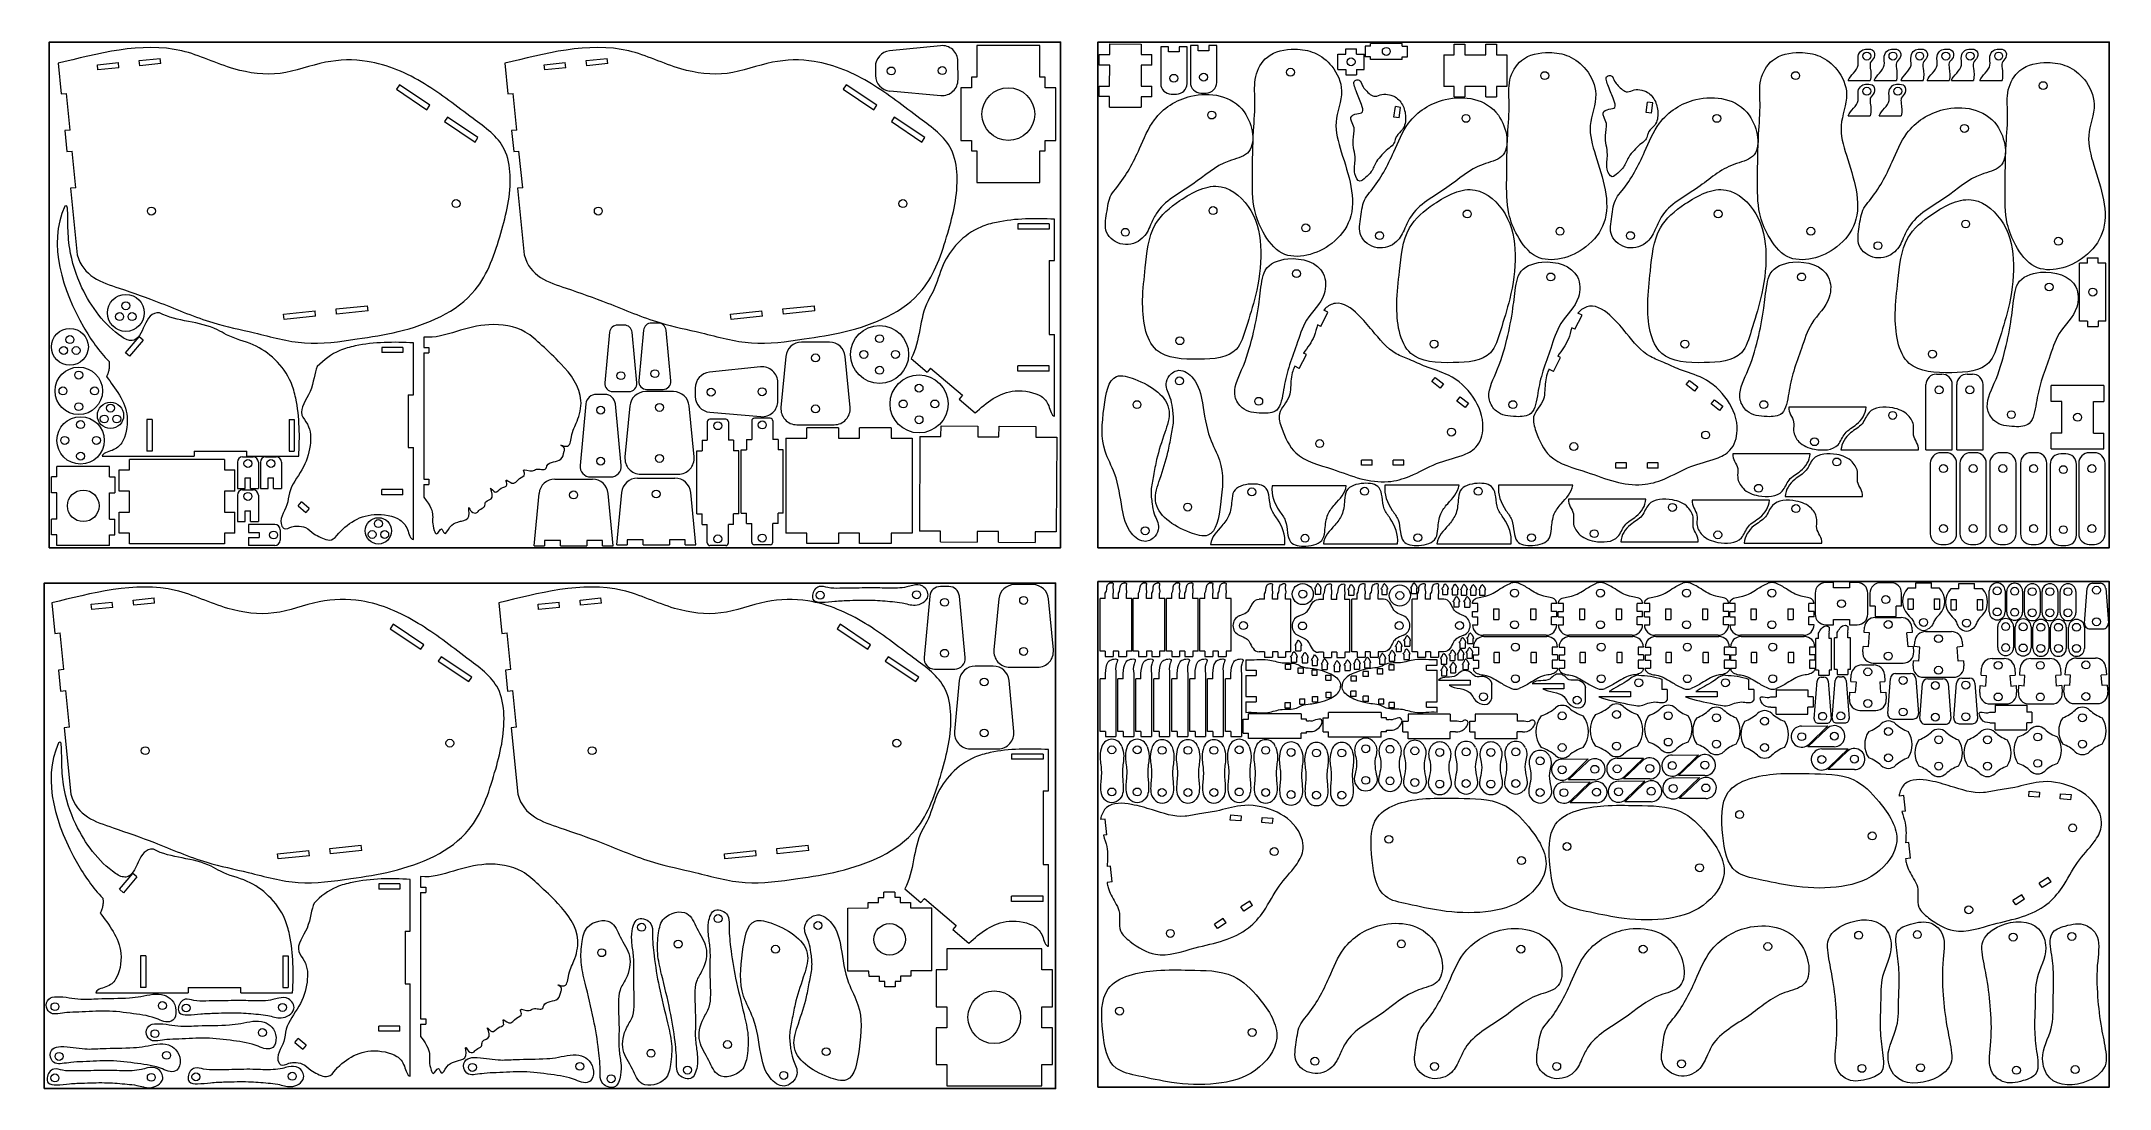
# Model space of a CAD drawing. Header units: inches. Extents: x -0.1 to 49, y 0 to 24.9.
import ezdxf

# ---------------------------------------------------------------- set-up
doc = ezdxf.new("R2010")
doc.units = ezdxf.units.IN
doc.header["$MEASUREMENT"] = 0

msp = doc.modelspace()

# ---------------------------------------------------------------- linework, layer by layer
at = {"color": 7, "linetype": 'Continuous', "lineweight": 15}
for p, q in [((21.269, 24.753), (20.06, 24.628)), ((23.629, 24.754), (22.129, 24.754)), ((22.129, 24.754), (22.129, 24.004)), ((23.629, 24.004), (23.629, 24.754)), ((25.034, 24.543), (25.284, 24.543)), ((25.034, 24.293), (25.034, 24.543)), ((25.284, 24.543), (25.285, 24.793)), ((25.285, 24.793), (26.035, 24.791)), ((26.035, 24.791), (26.034, 24.541)), ((26.682, 24.729), (26.495, 24.729)), ((26.495, 24.729), (26.495, 23.854)), ((26.682, 24.604), (26.682, 24.729)), ((26.932, 24.604), (26.682, 24.604)), ((27.12, 24.729), (26.932, 24.729)), ((26.932, 24.729), (26.932, 24.604)), ((27.12, 23.854), (27.12, 24.729)), ((27.387, 24.755), (27.199, 24.755)), ((27.199, 24.755), (27.199, 23.88)), ((27.387, 24.63), (27.387, 24.755)), ((27.637, 24.63), (27.387, 24.63)), ((27.824, 24.755), (27.637, 24.755)), ((27.637, 24.755), (27.637, 24.63)), ((27.824, 23.88), (27.824, 24.755)), ((30.701, 24.555), (30.889, 24.555)), ((30.701, 24.185), (30.701, 24.555)), ((30.889, 24.68), (31.139, 24.68)), ((30.889, 24.555), (30.889, 24.68)), ((31.139, 24.555), (31.139, 24.68)), ((31.139, 24.555), (31.326, 24.555)), ((31.326, 24.185), (31.326, 24.555)), ((31.474, 24.742), (31.349, 24.742)), ((31.349, 24.742), (31.349, 24.492)), ((32.224, 24.804), (31.474, 24.804)), ((31.474, 24.742), (31.474, 24.804)), ((32.224, 24.742), (32.224, 24.804)), ((32.224, 24.742), (32.349, 24.742)), ((32.349, 24.492), (32.349, 24.742)), ((33.463, 24.787), (33.713, 24.787)), ((33.463, 24.537), (33.463, 24.787)), ((33.713, 24.787), (33.713, 24.537)), ((34.213, 24.787), (34.463, 24.787)), ((34.213, 24.537), (34.213, 24.787)), ((34.463, 24.787), (34.463, 24.537)), ((0.327, 24.336), (0.4, 23.608)), ((1.261, 24.302), (1.759, 24.352)), ((1.274, 24.178), (1.261, 24.302)), ((1.771, 24.227), (1.274, 24.178)), ((1.771, 24.227), (1.759, 24.352)), ((2.256, 24.401), (2.754, 24.451)), ((2.269, 24.277), (2.256, 24.401)), ((2.766, 24.327), (2.269, 24.277)), ((2.766, 24.327), (2.754, 24.451)), ((10.933, 24.336), (11.005, 23.608)), ((11.867, 24.302), (12.364, 24.352)), ((11.879, 24.178), (11.867, 24.302)), ((12.377, 24.227), (11.879, 24.178)), ((12.377, 24.227), (12.364, 24.352)), ((12.862, 24.401), (13.359, 24.451)), ((12.874, 24.277), (12.862, 24.401)), ((13.372, 24.327), (12.874, 24.277)), ((13.372, 24.327), (13.359, 24.451)), ((19.724, 24.252), (19.725, 24.048)), ((21.686, 23.949), (21.683, 24.383)), ((25.284, 24.293), (25.034, 24.293)), ((25.282, 23.793), (25.284, 24.293)), ((26.034, 24.291), (26.032, 23.791)), ((26.034, 24.541), (26.284, 24.541)), ((26.284, 24.291), (26.034, 24.291)), ((26.284, 24.291), (26.284, 24.541)), ((30.701, 24.185), (30.889, 24.185)), ((30.889, 24.185), (30.889, 24.06)), ((30.889, 24.06), (31.139, 24.06)), ((31.139, 24.185), (31.139, 24.06)), ((31.139, 24.185), (31.326, 24.185)), ((31.474, 24.492), (31.349, 24.492)), ((31.474, 24.429), (31.474, 24.492)), ((32.224, 24.429), (31.474, 24.429)), ((32.224, 24.429), (32.224, 24.492)), ((32.224, 24.492), (32.349, 24.492)), ((33.213, 24.537), (33.463, 24.537)), ((33.213, 24.537), (33.213, 23.787)), ((33.713, 24.537), (34.213, 24.537)), ((34.463, 24.537), (34.713, 24.537)), ((34.713, 24.537), (34.713, 23.787)), ((0.4, 23.608), (0.524, 23.621)), ((0.611, 22.75), (0.524, 23.621)), ((8.427, 23.826), (8.357, 23.723)), ((8.357, 23.723), (9.083, 23.234)), ((9.153, 23.338), (8.427, 23.826)), ((11.005, 23.608), (11.13, 23.621)), ((11.217, 22.75), (11.13, 23.621)), ((19.032, 23.826), (18.963, 23.723)), ((18.963, 23.723), (19.688, 23.234)), ((19.758, 23.338), (19.032, 23.826)), ((20.068, 23.678), (21.279, 23.573)), ((22.004, 23.754), (21.754, 23.754)), ((21.754, 23.754), (21.754, 22.504)), ((22.004, 24.004), (22.004, 23.754)), ((22.129, 24.004), (22.004, 24.004)), ((23.754, 24.004), (23.629, 24.004)), ((23.754, 23.754), (23.754, 24.004)), ((24.004, 23.754), (23.754, 23.754)), ((24.004, 22.504), (24.004, 23.754)), ((25.032, 23.793), (25.282, 23.793)), ((25.032, 23.543), (25.032, 23.793)), ((26.032, 23.791), (26.282, 23.791)), ((26.282, 23.541), (26.282, 23.791)), ((26.745, 23.604), (26.87, 23.604)), ((27.449, 23.63), (27.574, 23.63)), ((33.463, 23.787), (33.213, 23.787)), ((33.463, 23.537), (33.463, 23.787)), ((33.713, 23.787), (33.713, 23.537)), ((34.213, 23.787), (33.713, 23.787)), ((34.213, 23.537), (34.213, 23.787)), ((34.463, 23.787), (34.463, 23.537)), ((34.713, 23.787), (34.463, 23.787)), ((42.811, 23.926), (43.335, 23.926)), ((43.43, 23.926), (43.954, 23.926)), ((44.064, 23.926), (44.588, 23.926)), ((44.684, 23.926), (45.208, 23.926)), ((45.26, 23.926), (45.785, 23.926)), ((45.938, 23.926), (46.462, 23.926)), ((9.083, 23.234), (9.153, 23.338)), ((19.688, 23.234), (19.758, 23.338)), ((25.282, 23.543), (25.032, 23.543)), ((25.281, 23.293), (25.282, 23.543)), ((25.281, 23.293), (26.031, 23.291)), ((26.032, 23.541), (26.031, 23.291)), ((26.282, 23.541), (26.032, 23.541)), ((32.028, 23.06), (32.064, 23.307)), ((32.188, 23.289), (32.064, 23.307)), ((32.151, 23.042), (32.188, 23.289)), ((33.463, 23.537), (33.713, 23.537)), ((34.213, 23.537), (34.463, 23.537)), ((38.015, 23.167), (38.051, 23.414)), ((38.139, 23.148), (38.015, 23.167)), ((38.175, 23.396), (38.051, 23.414)), ((38.139, 23.148), (38.175, 23.396)), ((42.811, 23.091), (43.335, 23.091)), ((43.546, 23.091), (44.07, 23.091)), ((0.611, 22.75), (0.487, 22.738)), ((0.487, 22.738), (0.537, 22.24)), ((9.567, 23.058), (9.498, 22.955)), ((9.498, 22.955), (10.224, 22.466)), ((10.293, 22.57), (9.567, 23.058)), ((11.217, 22.75), (11.092, 22.738)), ((11.092, 22.738), (11.142, 22.24)), ((20.173, 23.058), (20.103, 22.955)), ((20.103, 22.955), (20.829, 22.466)), ((20.899, 22.57), (20.173, 23.058)), ((32.151, 23.042), (32.028, 23.06)), ((0.537, 22.24), (0.661, 22.253)), ((0.748, 21.382), (0.661, 22.253)), ((10.224, 22.466), (10.293, 22.57)), ((11.142, 22.24), (11.266, 22.253)), ((11.354, 21.382), (11.266, 22.253)), ((20.829, 22.466), (20.899, 22.57)), ((21.754, 22.504), (22.004, 22.504)), ((22.004, 22.504), (22.004, 22.254)), ((22.004, 22.254), (22.129, 22.254)), ((22.129, 22.254), (22.129, 21.504)), ((23.629, 21.504), (23.629, 22.254)), ((23.629, 22.254), (23.754, 22.254)), ((23.754, 22.254), (23.754, 22.504)), ((23.754, 22.504), (24.004, 22.504)), ((0.748, 21.382), (0.624, 21.37)), ((0.624, 21.37), (0.781, 19.792)), ((11.354, 21.382), (11.229, 21.37)), ((11.229, 21.37), (11.387, 19.792)), ((22.129, 21.504), (23.629, 21.504)), ((23.977, 19.651), (23.977, 20.633)), ((23.852, 20.526), (23.102, 20.526)), ((23.102, 20.526), (23.102, 20.401)), ((23.852, 20.401), (23.102, 20.401)), ((23.852, 20.526), (23.852, 20.401)), ((23.852, 19.651), (23.852, 17.901)), ((23.852, 19.651), (23.977, 19.651)), ((48.49, 19.716), (48.74, 19.716)), ((48.49, 19.591), (48.49, 19.716)), ((48.74, 19.591), (48.74, 19.716)), ((48.302, 18.216), (48.302, 19.591)), ((48.49, 19.591), (48.302, 19.591)), ((48.927, 19.591), (48.74, 19.591)), ((48.927, 18.216), (48.927, 19.591)), ((5.681, 18.382), (6.428, 18.457)), ((5.694, 18.258), (5.681, 18.382)), ((6.44, 18.332), (5.694, 18.258)), ((6.44, 18.332), (6.428, 18.457)), ((6.925, 18.506), (7.671, 18.581)), ((6.938, 18.382), (6.925, 18.506)), ((7.684, 18.457), (6.938, 18.382)), ((7.684, 18.457), (7.671, 18.581)), ((14.57, 18.169), (14.411, 18.169)), ((16.287, 18.382), (17.033, 18.457)), ((16.299, 18.258), (16.287, 18.382)), ((17.046, 18.332), (16.299, 18.258)), ((17.046, 18.332), (17.033, 18.457)), ((17.531, 18.506), (18.277, 18.581)), ((17.543, 18.382), (17.531, 18.506)), ((18.289, 18.457), (17.543, 18.382)), ((18.289, 18.457), (18.277, 18.581)), ((30.293, 18.091), (30.464, 18.425)), ((30.464, 18.425), (30.365, 18.476)), ((36.326, 18.021), (36.497, 18.355)), ((36.497, 18.355), (36.398, 18.406)), ((48.49, 18.216), (48.302, 18.216)), ((48.49, 18.216), (48.49, 18.091)), ((48.74, 18.216), (48.74, 18.091)), ((48.927, 18.216), (48.74, 18.216)), ((1.931, 17.465), (2.25, 17.841)), ((2.346, 17.76), (2.026, 17.384)), ((2.346, 17.76), (2.25, 17.841)), ((8.76, 16.468), (8.76, 17.7)), ((9.005, 17.839), (9.005, 17.589)), ((13.418, 17.951), (13.304, 16.751)), ((13.763, 18.121), (13.605, 18.121)), ((14.064, 16.751), (13.95, 17.951)), ((14.224, 18), (14.111, 16.8)), ((14.87, 16.8), (14.757, 18)), ((18.634, 17.717), (17.971, 17.717)), ((23.852, 17.901), (23.977, 17.901)), ((23.977, 15.964), (23.977, 17.901)), ((30.293, 18.091), (30.217, 18.13)), ((36.326, 18.021), (36.25, 18.06)), ((48.49, 18.091), (48.74, 18.091)), ((2.026, 17.384), (1.931, 17.465)), ((8.51, 17.593), (8.01, 17.593)), ((8.01, 17.593), (8.01, 17.468)), ((8.51, 17.468), (8.01, 17.468)), ((8.51, 17.593), (8.51, 17.468)), ((9.005, 17.589), (9.13, 17.589)), ((9.005, 17.464), (9.13, 17.464)), ((9.005, 17.464), (9.005, 14.464)), ((9.13, 17.589), (9.13, 17.464)), ((17.598, 17.377), (17.483, 16.167)), ((19.122, 16.167), (19.007, 17.377)), ((20.572, 17.328), (20.953, 17.004)), ((29.783, 17.089), (29.953, 17.423)), ((29.953, 17.423), (29.883, 17.458)), ((35.816, 17.018), (35.986, 17.353)), ((35.986, 17.353), (35.916, 17.388)), ((16.995, 17.128), (15.786, 17.004)), ((17.412, 16.325), (17.409, 16.758)), ((21.034, 17.1), (20.953, 17.004)), ((21.034, 17.1), (21.791, 16.456)), ((23.852, 17.151), (23.102, 17.151)), ((23.102, 17.026), (23.102, 17.151)), ((23.852, 17.026), (23.102, 17.026)), ((23.852, 17.026), (23.852, 17.151)), ((29.783, 17.089), (29.676, 17.143)), ((32.932, 16.78), (33.008, 16.879)), ((33.13, 16.627), (32.932, 16.78)), ((33.008, 16.879), (33.206, 16.726)), ((33.206, 16.726), (33.13, 16.627)), ((35.816, 17.018), (35.709, 17.073)), ((38.965, 16.71), (39.041, 16.809)), ((39.163, 16.557), (38.965, 16.71)), ((39.041, 16.809), (39.239, 16.656)), ((44.655, 15.158), (44.655, 16.708)), ((44.905, 16.958), (45.03, 16.958)), ((45.28, 15.158), (45.28, 16.708)), ((45.385, 15.158), (45.385, 16.708)), ((45.635, 16.958), (45.76, 16.958)), ((46.01, 15.158), (46.01, 16.708)), ((8.635, 16.468), (8.635, 15.218)), ((8.635, 16.468), (8.76, 16.468)), ((12.854, 16.252), (12.715, 14.792)), ((13.304, 16.478), (13.103, 16.478)), ((13.491, 16.546), (13.877, 16.546)), ((13.692, 14.792), (13.553, 16.252)), ((13.896, 16.202), (13.781, 14.992)), ((14.932, 16.542), (14.269, 16.542)), ((14.297, 16.594), (14.684, 16.594)), ((15.42, 14.992), (15.305, 16.202)), ((15.45, 16.628), (15.451, 16.424)), ((21.791, 16.456), (21.71, 16.361)), ((21.71, 16.361), (22.091, 16.037)), ((33.525, 16.32), (33.601, 16.419)), ((33.722, 16.167), (33.525, 16.32)), ((33.601, 16.419), (33.799, 16.266)), ((33.799, 16.266), (33.722, 16.167)), ((39.239, 16.656), (39.163, 16.557)), ((39.558, 16.25), (39.634, 16.349)), ((39.755, 16.097), (39.558, 16.25)), ((39.634, 16.349), (39.832, 16.196)), ((47.629, 16.31), (47.629, 16.685)), ((48.879, 16.685), (47.629, 16.685)), ((47.879, 16.31), (47.629, 16.31)), ((47.879, 15.56), (47.879, 16.31)), ((48.629, 15.56), (48.629, 16.31)), ((48.629, 16.31), (48.879, 16.31)), ((48.879, 16.685), (48.879, 16.31)), ((2.434, 15.882), (2.434, 15.132)), ((2.559, 15.882), (2.434, 15.882)), ((2.559, 15.882), (2.559, 15.132)), ((5.809, 15.882), (5.934, 15.882)), ((5.809, 15.882), (5.809, 15.132)), ((5.934, 15.882), (5.934, 15.132)), ((15.735, 15.827), (15.735, 15.39)), ((15.794, 16.053), (17.005, 15.949)), ((16.173, 15.89), (15.798, 15.89)), ((16.235, 15.827), (16.235, 15.39)), ((16.789, 15.847), (16.789, 15.41)), ((17.227, 15.91), (16.852, 15.91)), ((17.289, 15.847), (17.289, 15.41)), ((17.857, 15.757), (18.749, 15.757)), ((21.281, 15.478), (21.283, 15.728)), ((21.283, 15.728), (22.158, 15.723)), ((22.158, 15.723), (22.156, 15.473)), ((22.656, 15.47), (22.658, 15.72)), ((22.658, 15.72), (23.533, 15.715)), ((23.533, 15.715), (23.531, 15.465)), ((39.832, 16.196), (39.755, 16.097)), ((43.238, 16.174), (41.401, 16.174)), ((8.635, 15.218), (8.76, 15.218)), ((8.76, 13.031), (8.76, 15.218)), ((15.61, 15.39), (15.735, 15.39)), ((15.61, 15.39), (15.61, 15.14)), ((16.36, 15.39), (16.235, 15.39)), ((16.36, 15.39), (16.36, 15.14)), ((16.664, 15.41), (16.789, 15.41)), ((16.664, 15.41), (16.664, 15.16)), ((17.414, 15.41), (17.289, 15.41)), ((17.414, 15.41), (17.414, 15.16)), ((17.596, 15.436), (18.096, 15.436)), ((17.596, 15.436), (17.596, 13.186)), ((18.096, 15.436), (18.096, 15.686)), ((18.846, 15.686), (18.096, 15.686)), ((18.846, 15.686), (18.846, 15.436)), ((18.846, 15.436), (19.346, 15.436)), ((20.096, 15.686), (19.346, 15.686)), ((19.346, 15.436), (19.346, 15.686)), ((20.096, 15.686), (20.096, 15.436)), ((20.096, 15.436), (20.596, 15.436)), ((20.596, 15.436), (20.596, 13.186)), ((20.781, 15.481), (20.768, 13.231)), ((20.781, 15.481), (21.281, 15.478)), ((22.156, 15.473), (22.656, 15.47)), ((23.531, 15.465), (24.031, 15.462)), ((24.031, 15.462), (24.018, 13.212)), ((47.879, 15.56), (47.629, 15.56)), ((47.629, 15.185), (47.629, 15.56)), ((48.629, 15.56), (48.879, 15.56)), ((48.879, 15.185), (48.879, 15.56)), ((1.549, 14.769), (0.299, 14.769)), ((0.299, 14.519), (0.299, 14.769)), ((1.372, 15.007), (3.559, 15.007)), ((1.549, 14.519), (1.549, 14.769)), ((4.274, 14.934), (2.024, 14.934)), ((2.024, 14.684), (2.024, 14.934)), ((2.559, 15.132), (2.434, 15.132)), ((3.559, 15.132), (3.559, 15.007)), ((3.559, 15.132), (4.809, 15.132)), ((4.274, 14.934), (4.274, 14.684)), ((4.582, 14.868), (4.582, 14.243)), ((4.707, 14.993), (4.957, 14.993)), ((4.809, 15.007), (4.809, 15.132)), ((4.809, 15.007), (6.041, 15.007)), ((5.082, 14.868), (5.082, 14.243)), ((5.129, 14.868), (5.129, 14.243)), ((5.254, 14.993), (5.504, 14.993)), ((5.629, 14.868), (5.629, 14.243)), ((5.809, 15.132), (5.934, 15.132)), ((15.485, 15.14), (15.61, 15.14)), ((15.485, 13.64), (15.485, 15.14)), ((16.485, 15.14), (16.36, 15.14)), ((16.485, 13.64), (16.485, 15.14)), ((16.539, 15.16), (16.664, 15.16)), ((16.539, 13.66), (16.539, 15.16)), ((17.539, 15.16), (17.414, 15.16)), ((17.539, 13.66), (17.539, 15.16)), ((31.514, 14.919), (31.264, 14.919)), ((31.264, 14.794), (31.264, 14.919)), ((31.514, 14.794), (31.264, 14.794)), ((31.514, 14.794), (31.514, 14.919)), ((32.264, 14.919), (32.014, 14.919)), ((32.014, 14.794), (32.014, 14.919)), ((32.264, 14.794), (32.014, 14.794)), ((32.264, 14.794), (32.264, 14.919)), ((37.547, 14.849), (37.297, 14.849)), ((37.297, 14.724), (37.297, 14.849)), ((37.547, 14.724), (37.547, 14.849)), ((38.297, 14.849), (38.047, 14.849)), ((38.047, 14.724), (38.047, 14.849)), ((38.297, 14.724), (38.297, 14.849)), ((41.911, 15.068), (40.074, 15.068)), ((42.639, 15.158), (44.476, 15.158)), ((44.655, 15.158), (45.28, 15.158)), ((44.759, 14.842), (44.759, 13.167)), ((45.134, 15.092), (45.009, 15.092)), ((45.384, 13.167), (45.384, 14.842)), ((45.385, 15.158), (46.01, 15.158)), ((45.463, 14.842), (45.463, 13.167)), ((45.838, 15.092), (45.713, 15.092)), ((46.088, 13.167), (46.088, 14.842)), ((46.168, 14.842), (46.168, 13.167)), ((46.543, 15.092), (46.418, 15.092)), ((46.793, 13.167), (46.793, 14.842)), ((46.899, 14.842), (46.899, 13.167)), ((47.274, 15.092), (47.149, 15.092)), ((47.524, 13.167), (47.524, 14.842)), ((47.603, 14.816), (47.603, 13.141)), ((47.629, 15.185), (48.879, 15.185)), ((47.978, 15.066), (47.853, 15.066)), ((48.228, 13.141), (48.228, 14.816)), ((48.281, 14.842), (48.281, 13.167)), ((48.656, 15.092), (48.531, 15.092)), ((48.906, 13.167), (48.906, 14.842)), ((0.174, 14.144), (0.174, 14.519)), ((0.299, 14.519), (0.174, 14.519)), ((1.549, 14.519), (1.674, 14.519)), ((1.674, 14.519), (1.674, 14.144)), ((1.774, 14.684), (2.024, 14.684)), ((1.774, 14.184), (1.774, 14.684)), ((4.274, 14.684), (4.524, 14.684)), ((4.524, 14.184), (4.524, 14.684)), ((4.582, 14.243), (4.77, 14.243)), ((4.77, 14.243), (4.77, 14.493)), ((4.77, 14.493), (4.895, 14.493)), ((4.895, 14.243), (4.895, 14.493)), ((4.895, 14.243), (5.082, 14.243)), ((5.129, 14.243), (5.317, 14.243)), ((5.317, 14.243), (5.317, 14.493)), ((5.317, 14.493), (5.442, 14.493)), ((5.442, 14.243), (5.442, 14.493)), ((5.442, 14.243), (5.629, 14.243)), ((9.005, 14.464), (9.13, 14.464)), ((9.005, 14.339), (9.13, 14.339)), ((9.005, 14.339), (9.005, 14.04)), ((9.13, 14.464), (9.13, 14.339)), ((12.116, 14.467), (13.008, 14.467)), ((12.964, 14.518), (13.443, 14.518)), ((14.076, 14.488), (14.968, 14.488)), ((14.155, 14.582), (15.047, 14.582)), ((30.899, 14.307), (29.14, 14.307)), ((33.576, 14.322), (31.817, 14.322)), ((36.272, 14.322), (34.513, 14.322)), ((37.547, 14.724), (37.297, 14.724)), ((38.297, 14.724), (38.047, 14.724)), ((0.299, 14.144), (0.174, 14.144)), ((0.299, 13.519), (0.299, 14.144)), ((1.549, 13.519), (1.549, 14.144)), ((1.549, 14.144), (1.674, 14.144)), ((2.024, 14.184), (1.774, 14.184)), ((2.024, 13.684), (2.024, 14.184)), ((4.274, 14.184), (4.274, 13.684)), ((4.524, 14.184), (4.274, 14.184)), ((4.582, 14.086), (4.582, 13.461)), ((4.707, 14.211), (4.957, 14.211)), ((5.082, 14.086), (5.082, 13.461)), ((6.022, 13.829), (6.103, 13.924)), ((6.022, 13.829), (6.208, 13.671)), ((6.288, 13.766), (6.103, 13.924)), ((6.288, 13.766), (6.208, 13.671)), ((8.51, 14.218), (8.01, 14.218)), ((8.01, 14.093), (8.01, 14.218)), ((8.51, 14.093), (8.01, 14.093)), ((8.51, 14.093), (8.51, 14.218)), ((11.625, 12.882), (11.743, 14.127)), ((13.5, 12.882), (13.382, 14.127)), ((13.585, 12.903), (13.703, 14.149)), ((15.46, 12.903), (15.342, 14.149)), ((38.011, 13.991), (36.174, 13.991)), ((40.943, 13.963), (39.106, 13.963)), ((41.312, 14.053), (43.149, 14.053)), ((0.299, 13.519), (0.174, 13.519)), ((0.174, 13.144), (0.174, 13.519)), ((1.549, 13.519), (1.674, 13.519)), ((1.674, 13.144), (1.674, 13.519)), ((1.774, 13.684), (2.024, 13.684)), ((1.774, 13.184), (1.774, 13.684)), ((4.274, 13.684), (4.524, 13.684)), ((4.524, 13.184), (4.524, 13.684)), ((4.582, 13.461), (4.77, 13.461)), ((4.77, 13.461), (4.77, 13.711)), ((4.77, 13.711), (4.895, 13.711)), ((5.473, 13.39), (4.848, 13.39)), ((4.848, 13.39), (4.848, 13.202)), ((4.895, 13.461), (4.895, 13.711)), ((4.895, 13.461), (5.082, 13.461)), ((5.598, 13.265), (5.598, 13.015)), ((15.485, 13.64), (15.61, 13.64)), ((15.61, 13.39), (15.61, 13.64)), ((15.61, 13.39), (15.735, 13.39)), ((15.735, 12.952), (15.735, 13.39)), ((16.235, 12.952), (16.235, 13.39)), ((16.36, 13.39), (16.235, 13.39)), ((16.36, 13.39), (16.36, 13.64)), ((16.485, 13.64), (16.36, 13.64)), ((16.539, 13.66), (16.664, 13.66)), ((16.664, 13.41), (16.664, 13.66)), ((16.664, 13.41), (16.789, 13.41)), ((16.789, 12.972), (16.789, 13.41)), ((17.289, 12.972), (17.289, 13.41)), ((17.414, 13.41), (17.289, 13.41)), ((17.414, 13.41), (17.414, 13.66)), ((17.539, 13.66), (17.414, 13.66)), ((0.299, 13.144), (0.174, 13.144)), ((0.299, 12.894), (0.299, 13.144)), ((1.549, 12.894), (0.299, 12.894)), ((1.549, 12.894), (1.549, 13.144)), ((1.549, 13.144), (1.674, 13.144)), ((2.024, 13.184), (1.774, 13.184)), ((2.024, 12.934), (2.024, 13.184)), ((4.274, 12.934), (2.024, 12.934)), ((4.274, 13.184), (4.274, 12.934)), ((4.524, 13.184), (4.274, 13.184)), ((4.848, 13.202), (5.098, 13.202)), ((4.848, 13.077), (5.098, 13.077)), ((4.848, 13.077), (4.848, 12.89)), ((5.473, 12.89), (4.848, 12.89)), ((5.098, 13.202), (5.098, 13.077)), ((11.625, 12.882), (11.875, 12.882)), ((11.875, 13.007), (11.875, 12.882)), ((12.25, 13.007), (11.875, 13.007)), ((12.25, 12.882), (12.25, 13.007)), ((12.25, 12.882), (12.875, 12.882)), ((12.875, 13.007), (12.875, 12.882)), ((13.25, 13.007), (12.875, 13.007)), ((13.25, 12.882), (13.25, 13.007)), ((13.25, 12.882), (13.5, 12.882)), ((13.585, 12.903), (13.835, 12.903)), ((13.835, 13.028), (13.835, 12.903)), ((14.21, 13.028), (13.835, 13.028)), ((14.21, 12.903), (14.21, 13.028)), ((14.21, 12.903), (14.835, 12.903)), ((14.835, 13.028), (14.835, 12.903)), ((15.21, 13.028), (14.835, 13.028)), ((15.21, 12.903), (15.21, 13.028)), ((15.21, 12.903), (15.46, 12.903)), ((16.173, 12.89), (15.798, 12.89)), ((17.227, 12.91), (16.852, 12.91)), ((18.096, 13.186), (17.596, 13.186)), ((18.096, 12.936), (18.096, 13.186)), ((18.846, 12.936), (18.096, 12.936)), ((18.846, 13.186), (18.846, 12.936)), ((19.346, 13.186), (18.846, 13.186)), ((19.346, 12.936), (19.346, 13.186)), ((20.096, 12.936), (19.346, 12.936)), ((20.096, 13.186), (20.096, 12.936)), ((20.596, 13.186), (20.096, 13.186)), ((21.268, 13.228), (20.768, 13.231)), ((21.267, 12.978), (21.268, 13.228)), ((21.267, 12.978), (22.142, 12.973)), ((22.143, 13.223), (22.142, 12.973)), ((22.643, 13.22), (22.143, 13.223)), ((22.642, 12.97), (22.643, 13.22)), ((22.642, 12.97), (23.517, 12.965)), ((23.518, 13.215), (23.517, 12.965)), ((24.018, 13.212), (23.518, 13.215)), ((27.678, 12.918), (29.437, 12.918)), ((30.355, 12.934), (32.114, 12.934)), ((33.052, 12.934), (34.811, 12.934)), ((37.412, 12.975), (39.249, 12.975)), ((40.344, 12.947), (42.181, 12.947)), ((45.009, 12.917), (45.134, 12.917)), ((45.713, 12.917), (45.838, 12.917)), ((46.418, 12.917), (46.543, 12.917)), ((47.149, 12.917), (47.274, 12.917)), ((47.853, 12.891), (47.978, 12.891)), ((48.531, 12.917), (48.656, 12.917)), ((21.468, 11.917), (21.266, 11.917)), ((23.459, 11.962), (23.026, 11.962)), ((30.16, 11.86), (30.146, 11.86)), ((30.16, 11.86), (30.16, 11.735)), ((30.285, 11.86), (30.285, 11.735)), ((30.308, 11.86), (30.285, 11.86)), ((30.952, 11.84), (30.938, 11.84)), ((30.952, 11.84), (30.952, 11.715)), ((31.077, 11.84), (31.077, 11.715)), ((31.1, 11.84), (31.077, 11.84)), ((31.739, 11.855), (31.725, 11.855)), ((31.739, 11.855), (31.739, 11.73)), ((31.864, 11.855), (31.864, 11.73)), ((31.887, 11.855), (31.864, 11.855)), ((32.441, 11.875), (32.427, 11.875)), ((32.441, 11.875), (32.441, 11.75)), ((32.566, 11.875), (32.566, 11.75)), ((32.589, 11.875), (32.566, 11.875)), ((33.18, 11.855), (33.166, 11.855)), ((33.18, 11.855), (33.18, 11.73)), ((33.305, 11.855), (33.305, 11.73)), ((33.328, 11.855), (33.305, 11.855)), ((33.414, 11.845), (33.4, 11.845)), ((33.414, 11.845), (33.414, 11.72)), ((33.539, 11.845), (33.539, 11.72)), ((33.562, 11.845), (33.539, 11.845)), ((33.628, 11.84), (33.614, 11.84)), ((33.628, 11.84), (33.628, 11.715)), ((33.753, 11.84), (33.753, 11.715)), ((33.776, 11.84), (33.753, 11.84)), ((33.848, 11.835), (33.833, 11.835)), ((33.848, 11.835), (33.848, 11.71)), ((33.973, 11.835), (33.973, 11.71)), ((33.995, 11.835), (33.973, 11.835)), ((34.062, 11.835), (34.048, 11.835)), ((34.062, 11.835), (34.062, 11.71)), ((34.187, 11.835), (34.187, 11.71)), ((34.209, 11.835), (34.187, 11.835)), ((42.464, 12.01), (42.276, 12.01)), ((42.464, 11.885), (42.464, 12.01)), ((42.839, 11.885), (42.464, 11.885)), ((43.026, 12.01), (42.839, 12.01)), ((42.839, 12.01), (42.839, 11.885)), ((43.826, 12.008), (43.576, 12.008)), ((44.413, 11.877), (44.225, 11.877)), ((44.413, 12.002), (44.788, 12.002)), ((44.413, 11.877), (44.413, 12.002)), ((44.788, 11.877), (44.788, 12.002)), ((44.975, 11.877), (44.788, 11.877)), ((45.433, 11.861), (45.245, 11.861)), ((45.433, 11.986), (45.808, 11.986)), ((45.433, 11.861), (45.433, 11.986)), ((45.808, 11.861), (45.808, 11.986)), ((45.995, 11.861), (45.808, 11.861)), ((46.157, 11.313), (46.157, 11.813)), ((46.532, 11.813), (46.532, 11.313)), ((46.573, 11.305), (46.573, 11.805)), ((46.948, 11.805), (46.948, 11.305)), ((46.992, 11.295), (46.992, 11.795)), ((47.367, 11.795), (47.367, 11.295)), ((47.41, 11.295), (47.41, 11.795)), ((47.785, 11.795), (47.785, 11.295)), ((47.839, 11.295), (47.839, 11.795)), ((48.214, 11.795), (48.214, 11.295)), ((48.421, 11.048), (48.485, 11.878)), ((48.609, 11.993), (48.796, 11.993)), ((48.921, 11.878), (48.985, 11.048)), ((0.18, 11.53), (0.253, 10.802)), ((1.114, 11.496), (1.612, 11.545)), ((1.127, 11.371), (1.114, 11.496)), ((1.624, 11.421), (1.127, 11.371)), ((1.624, 11.421), (1.612, 11.545)), ((2.109, 11.595), (2.607, 11.645)), ((2.122, 11.471), (2.109, 11.595)), ((2.619, 11.52), (2.122, 11.471)), ((2.619, 11.52), (2.607, 11.645)), ((10.785, 11.53), (10.858, 10.802)), ((11.72, 11.496), (12.217, 11.545)), ((11.732, 11.371), (11.72, 11.496)), ((12.23, 11.421), (11.732, 11.371)), ((12.23, 11.421), (12.217, 11.545)), ((12.715, 11.595), (13.212, 11.645)), ((12.727, 11.471), (12.715, 11.595)), ((13.225, 11.52), (12.727, 11.471)), ((13.225, 11.52), (13.212, 11.645)), ((21.018, 11.691), (20.879, 10.231)), ((21.855, 10.231), (21.717, 11.691)), ((22.652, 11.622), (22.538, 10.412)), ((23.947, 10.412), (23.832, 11.622)), ((25.056, 10.384), (25.056, 11.634)), ((25.181, 11.634), (25.056, 11.634)), ((25.181, 11.634), (25.181, 11.759)), ((25.368, 11.634), (25.368, 11.759)), ((25.493, 11.634), (25.368, 11.634)), ((25.493, 11.634), (25.493, 11.759)), ((25.681, 11.634), (25.681, 11.759)), ((25.806, 11.634), (25.681, 11.634)), ((25.806, 10.384), (25.806, 11.634)), ((25.844, 10.384), (25.844, 11.634)), ((25.969, 11.634), (25.844, 11.634)), ((25.969, 11.634), (25.969, 11.759)), ((26.157, 11.634), (26.157, 11.759)), ((26.282, 11.634), (26.157, 11.634)), ((26.282, 11.634), (26.282, 11.759)), ((26.469, 11.634), (26.469, 11.759)), ((26.594, 11.634), (26.469, 11.634)), ((26.594, 10.384), (26.594, 11.634)), ((26.632, 10.384), (26.632, 11.634)), ((26.757, 11.634), (26.632, 11.634)), ((26.757, 11.634), (26.757, 11.759)), ((26.945, 11.634), (26.945, 11.759)), ((27.07, 11.634), (26.945, 11.634)), ((27.07, 11.634), (27.07, 11.759)), ((27.257, 11.634), (27.257, 11.759)), ((27.382, 11.634), (27.257, 11.634)), ((27.382, 10.384), (27.382, 11.634)), ((27.42, 10.384), (27.42, 11.634)), ((27.545, 11.634), (27.42, 11.634)), ((27.545, 11.634), (27.545, 11.759)), ((27.733, 11.634), (27.733, 11.759)), ((27.858, 11.634), (27.733, 11.634)), ((27.858, 11.634), (27.858, 11.759)), ((28.045, 11.634), (28.045, 11.759)), ((28.17, 11.634), (28.045, 11.634)), ((28.17, 10.384), (28.17, 11.634)), ((28.959, 11.615), (28.834, 11.615)), ((28.959, 11.615), (28.959, 11.74)), ((29.146, 11.615), (29.146, 11.74)), ((29.271, 11.615), (29.146, 11.615)), ((29.271, 11.615), (29.271, 11.74)), ((29.459, 11.615), (29.459, 11.74)), ((29.584, 11.615), (29.459, 11.615)), ((29.584, 10.365), (29.584, 11.615)), ((30.16, 11.735), (30.285, 11.735)), ((30.361, 11.606), (30.236, 11.606)), ((30.361, 11.606), (30.361, 11.731)), ((30.548, 11.606), (30.548, 11.731)), ((30.673, 11.606), (30.548, 11.606)), ((30.673, 11.606), (30.673, 11.731)), ((30.861, 11.606), (30.861, 11.731)), ((30.986, 11.606), (30.861, 11.606)), ((30.952, 11.715), (31.077, 11.715)), ((30.986, 10.356), (30.986, 11.606)), ((31.157, 11.615), (31.032, 11.615)), ((31.032, 10.365), (31.032, 11.615)), ((31.157, 11.615), (31.157, 11.74)), ((31.344, 11.615), (31.344, 11.74)), ((31.469, 11.615), (31.344, 11.615)), ((31.469, 11.615), (31.469, 11.74)), ((31.657, 11.615), (31.657, 11.74)), ((31.782, 11.615), (31.657, 11.615)), ((31.739, 11.73), (31.864, 11.73)), ((32.441, 11.75), (32.566, 11.75)), ((32.588, 11.616), (32.463, 11.616)), ((32.463, 10.366), (32.463, 11.616)), ((32.588, 11.616), (32.588, 11.741)), ((32.776, 11.616), (32.776, 11.741)), ((32.901, 11.616), (32.776, 11.616)), ((32.901, 11.616), (32.901, 11.741)), ((33.088, 11.616), (33.088, 11.741)), ((33.213, 11.616), (33.088, 11.616)), ((33.18, 11.73), (33.305, 11.73)), ((33.414, 11.72), (33.539, 11.72)), ((33.449, 11.557), (33.435, 11.557)), ((33.449, 11.557), (33.449, 11.432)), ((33.449, 11.432), (33.574, 11.432)), ((33.574, 11.557), (33.574, 11.432)), ((33.597, 11.557), (33.574, 11.557)), ((33.628, 11.715), (33.753, 11.715)), ((33.703, 11.552), (33.689, 11.552)), ((33.703, 11.552), (33.703, 11.427)), ((33.703, 11.427), (33.828, 11.427)), ((33.828, 11.552), (33.828, 11.427)), ((33.851, 11.552), (33.828, 11.552)), ((33.848, 11.71), (33.973, 11.71)), ((34.019, 11.511), (33.894, 11.511)), ((33.894, 11.324), (34.019, 11.324)), ((33.894, 11.199), (33.894, 11.324)), ((34.019, 11.324), (34.019, 11.511)), ((34.062, 11.71), (34.187, 11.71)), ((34.394, 11.386), (34.394, 11.136)), ((34.394, 11.386), (34.519, 11.386)), ((34.519, 11.386), (34.519, 11.136)), ((35.269, 11.386), (35.269, 11.136)), ((35.269, 11.386), (35.394, 11.386)), ((35.394, 11.386), (35.394, 11.136)), ((35.769, 11.324), (35.769, 11.511)), ((35.894, 11.511), (35.769, 11.511)), ((35.894, 11.324), (35.769, 11.324)), ((35.894, 11.199), (35.894, 11.324)), ((36.056, 11.511), (35.931, 11.511)), ((35.931, 11.323), (36.056, 11.323)), ((35.931, 11.198), (35.931, 11.323)), ((36.056, 11.323), (36.056, 11.511)), ((36.431, 11.386), (36.431, 11.136)), ((36.431, 11.386), (36.556, 11.386)), ((36.556, 11.386), (36.556, 11.136)), ((37.306, 11.386), (37.306, 11.136)), ((37.306, 11.386), (37.431, 11.386)), ((37.431, 11.386), (37.431, 11.136)), ((37.806, 11.323), (37.806, 11.511)), ((37.931, 11.511), (37.806, 11.511)), ((37.931, 11.323), (37.806, 11.323)), ((37.931, 11.198), (37.931, 11.323)), ((38.1, 11.511), (37.975, 11.511)), ((37.975, 11.323), (38.1, 11.323)), ((37.975, 11.198), (37.975, 11.323)), ((38.1, 11.323), (38.1, 11.511)), ((38.475, 11.386), (38.475, 11.136)), ((38.475, 11.386), (38.6, 11.386)), ((38.6, 11.386), (38.6, 11.136)), ((39.35, 11.386), (39.35, 11.136)), ((39.35, 11.386), (39.475, 11.386)), ((39.475, 11.386), (39.475, 11.136)), ((39.85, 11.323), (39.85, 11.511)), ((39.975, 11.511), (39.85, 11.511)), ((39.975, 11.323), (39.85, 11.323)), ((39.975, 11.198), (39.975, 11.323)), ((40.126, 11.511), (40.001, 11.511)), ((40.001, 11.323), (40.126, 11.323)), ((40.001, 11.198), (40.001, 11.323)), ((40.126, 11.323), (40.126, 11.511)), ((40.501, 11.386), (40.501, 11.136)), ((40.501, 11.386), (40.626, 11.386)), ((40.626, 11.386), (40.626, 11.136)), ((41.376, 11.386), (41.376, 11.136)), ((41.376, 11.386), (41.501, 11.386)), ((41.501, 11.386), (41.501, 11.136)), ((41.876, 11.323), (41.876, 11.511)), ((42.001, 11.511), (41.876, 11.511)), ((42.001, 11.323), (41.876, 11.323)), ((42.001, 11.198), (42.001, 11.323)), ((42.026, 11.76), (42.026, 11.26)), ((43.276, 11.26), (43.276, 11.76)), ((43.326, 11.758), (43.326, 11.449)), ((43.451, 11.449), (43.326, 11.449)), ((43.451, 11.449), (43.451, 11.207)), ((43.951, 11.207), (43.951, 11.449)), ((44.076, 11.449), (43.951, 11.449)), ((44.076, 11.449), (44.076, 11.758)), ((44.225, 11.627), (44.225, 11.377)), ((44.225, 11.627), (44.35, 11.627)), ((44.225, 11.377), (44.35, 11.377)), ((44.35, 11.627), (44.35, 11.377)), ((44.85, 11.627), (44.85, 11.377)), ((44.85, 11.627), (44.975, 11.627)), ((44.85, 11.377), (44.975, 11.377)), ((44.975, 11.627), (44.975, 11.377)), ((45.245, 11.611), (45.245, 11.361)), ((45.245, 11.611), (45.37, 11.611)), ((45.245, 11.361), (45.37, 11.361)), ((45.37, 11.611), (45.37, 11.361)), ((45.87, 11.611), (45.87, 11.361)), ((45.87, 11.611), (45.995, 11.611)), ((45.87, 11.361), (45.995, 11.361)), ((45.995, 11.611), (45.995, 11.361)), ((0.253, 10.802), (0.377, 10.814)), ((0.464, 9.944), (0.377, 10.814)), ((8.28, 11.02), (8.21, 10.916)), ((8.21, 10.916), (8.936, 10.428)), ((9.005, 10.531), (8.28, 11.02)), ((10.858, 10.802), (10.982, 10.814)), ((11.069, 9.944), (10.982, 10.814)), ((18.885, 11.02), (18.815, 10.916)), ((18.815, 10.916), (19.541, 10.428)), ((19.611, 10.531), (18.885, 11.02)), ((33.894, 11.199), (34.019, 11.199)), ((33.894, 11.011), (34.019, 11.011)), ((34.019, 11.011), (34.019, 11.199)), ((34.394, 11.136), (34.519, 11.136)), ((35.269, 11.136), (35.394, 11.136)), ((35.769, 11.011), (35.769, 11.199)), ((35.894, 11.199), (35.769, 11.199)), ((35.894, 11.011), (35.769, 11.011)), ((35.931, 11.198), (36.056, 11.198)), ((35.931, 11.011), (36.056, 11.011)), ((36.056, 11.011), (36.056, 11.198)), ((36.431, 11.136), (36.556, 11.136)), ((37.306, 11.136), (37.431, 11.136)), ((37.806, 11.011), (37.806, 11.198)), ((37.931, 11.198), (37.806, 11.198)), ((37.931, 11.011), (37.806, 11.011)), ((37.975, 11.198), (38.1, 11.198)), ((37.975, 11.011), (38.1, 11.011)), ((38.1, 11.011), (38.1, 11.198)), ((38.475, 11.136), (38.6, 11.136)), ((39.35, 11.136), (39.475, 11.136)), ((39.85, 11.011), (39.85, 11.198)), ((39.975, 11.198), (39.85, 11.198)), ((39.975, 11.011), (39.85, 11.011)), ((40.001, 11.198), (40.126, 11.198)), ((40.001, 11.011), (40.126, 11.011)), ((40.126, 11.011), (40.126, 11.198)), ((40.501, 11.136), (40.626, 11.136)), ((41.376, 11.136), (41.501, 11.136)), ((41.876, 11.011), (41.876, 11.198)), ((42.001, 11.198), (41.876, 11.198)), ((42.001, 11.011), (41.876, 11.011)), ((42.105, 10.685), (42.105, 10.81)), ((42.276, 11.01), (42.464, 11.01)), ((42.355, 10.685), (42.355, 10.81)), ((42.464, 11.01), (42.464, 11.135)), ((42.464, 11.135), (42.839, 11.135)), ((42.55, 10.701), (42.55, 10.826)), ((42.8, 10.701), (42.8, 10.826)), ((42.839, 11.135), (42.839, 11.01)), ((42.839, 11.01), (43.026, 11.01)), ((43.191, 10.826), (43.2, 10.951)), ((43.315, 10.817), (43.191, 10.826)), ((43.29, 10.483), (43.315, 10.817)), ((43.449, 11.182), (44.07, 11.182)), ((43.451, 11.207), (43.951, 11.207)), ((44.329, 10.826), (44.204, 10.817)), ((44.23, 10.483), (44.204, 10.817)), ((44.319, 10.951), (44.329, 10.826)), ((44.643, 10.846), (45.264, 10.846)), ((46.359, 10.467), (46.359, 10.967)), ((46.734, 10.967), (46.734, 10.467)), ((46.775, 10.459), (46.775, 10.959)), ((47.15, 10.959), (47.15, 10.459)), ((47.194, 10.449), (47.194, 10.949)), ((47.569, 10.949), (47.569, 10.449)), ((47.612, 10.449), (47.612, 10.949)), ((47.987, 10.949), (47.987, 10.449)), ((48.04, 10.449), (48.04, 10.949)), ((48.415, 10.949), (48.415, 10.449)), ((48.545, 10.913), (48.86, 10.913)), ((8.936, 10.428), (9.005, 10.531)), ((19.541, 10.428), (19.611, 10.531)), ((25.181, 10.384), (25.056, 10.384)), ((25.181, 10.384), (25.181, 10.259)), ((25.368, 10.384), (25.368, 10.259)), ((25.493, 10.384), (25.368, 10.384)), ((25.493, 10.384), (25.493, 10.259)), ((25.681, 10.384), (25.681, 10.259)), ((25.806, 10.384), (25.681, 10.384)), ((25.969, 10.384), (25.844, 10.384)), ((25.969, 10.384), (25.969, 10.259)), ((26.157, 10.384), (26.157, 10.259)), ((26.282, 10.384), (26.157, 10.384)), ((26.282, 10.384), (26.282, 10.259)), ((26.469, 10.384), (26.469, 10.259)), ((26.594, 10.384), (26.469, 10.384)), ((26.757, 10.384), (26.632, 10.384)), ((26.757, 10.384), (26.757, 10.259)), ((26.945, 10.384), (26.945, 10.259)), ((27.07, 10.384), (26.945, 10.384)), ((27.07, 10.384), (27.07, 10.259)), ((27.257, 10.384), (27.257, 10.259)), ((27.382, 10.384), (27.257, 10.384)), ((27.545, 10.384), (27.42, 10.384)), ((27.545, 10.384), (27.545, 10.259)), ((27.733, 10.384), (27.733, 10.259)), ((27.858, 10.384), (27.733, 10.384)), ((27.858, 10.384), (27.858, 10.259)), ((28.045, 10.384), (28.045, 10.259)), ((28.17, 10.384), (28.045, 10.384)), ((28.959, 10.365), (28.834, 10.365)), ((28.959, 10.365), (28.959, 10.24)), ((29.146, 10.365), (29.146, 10.24)), ((29.271, 10.365), (29.146, 10.365)), ((29.271, 10.365), (29.271, 10.24)), ((29.459, 10.365), (29.459, 10.24)), ((29.584, 10.365), (29.459, 10.365)), ((29.697, 10.517), (29.683, 10.517)), ((29.697, 10.517), (29.697, 10.392)), ((29.697, 10.392), (29.822, 10.392)), ((29.822, 10.517), (29.822, 10.392)), ((29.845, 10.517), (29.822, 10.517)), ((30.361, 10.356), (30.236, 10.356)), ((30.361, 10.356), (30.361, 10.231)), ((30.548, 10.356), (30.548, 10.231)), ((30.673, 10.356), (30.548, 10.356)), ((30.673, 10.356), (30.673, 10.231)), ((30.861, 10.356), (30.861, 10.231)), ((30.986, 10.356), (30.861, 10.356)), ((31.157, 10.365), (31.032, 10.365)), ((31.157, 10.365), (31.157, 10.24)), ((31.344, 10.365), (31.344, 10.24)), ((31.469, 10.365), (31.344, 10.365)), ((31.469, 10.365), (31.469, 10.24)), ((31.657, 10.365), (31.657, 10.24)), ((31.782, 10.365), (31.657, 10.365)), ((32.08, 10.497), (32.066, 10.497)), ((32.08, 10.497), (32.08, 10.372)), ((32.08, 10.372), (32.205, 10.372)), ((32.205, 10.497), (32.205, 10.372)), ((32.227, 10.497), (32.205, 10.497)), ((32.264, 10.313), (32.25, 10.313)), ((32.264, 10.313), (32.264, 10.188)), ((32.279, 10.626), (32.265, 10.626)), ((32.279, 10.626), (32.279, 10.501)), ((32.279, 10.501), (32.404, 10.501)), ((32.389, 10.313), (32.389, 10.188)), ((32.412, 10.313), (32.389, 10.313)), ((32.404, 10.626), (32.404, 10.501)), ((32.427, 10.626), (32.404, 10.626)), ((32.588, 10.366), (32.463, 10.366)), ((32.588, 10.366), (32.588, 10.241)), ((32.776, 10.366), (32.776, 10.241)), ((32.901, 10.366), (32.776, 10.366)), ((32.901, 10.366), (32.901, 10.241)), ((33.088, 10.366), (33.088, 10.241)), ((33.213, 10.366), (33.088, 10.366)), ((33.594, 10.582), (33.579, 10.582)), ((33.594, 10.582), (33.594, 10.457)), ((33.594, 10.457), (33.719, 10.457)), ((33.719, 10.582), (33.719, 10.457)), ((33.741, 10.582), (33.719, 10.582)), ((33.758, 10.343), (33.744, 10.343)), ((33.758, 10.343), (33.758, 10.218)), ((33.778, 10.686), (33.764, 10.686)), ((33.778, 10.686), (33.778, 10.561)), ((33.778, 10.561), (33.903, 10.561)), ((33.883, 10.343), (33.883, 10.218)), ((33.906, 10.343), (33.883, 10.343)), ((33.903, 10.686), (33.903, 10.561)), ((33.926, 10.686), (33.903, 10.686)), ((33.912, 10.479), (34.037, 10.479)), ((34.037, 10.479), (34.037, 10.292)), ((35.644, 10.761), (34.144, 10.761)), ((34.162, 10.729), (35.662, 10.729)), ((34.412, 10.104), (34.412, 10.354)), ((34.537, 10.354), (34.412, 10.354)), ((34.537, 10.104), (34.537, 10.354)), ((35.287, 10.104), (35.287, 10.354)), ((35.412, 10.354), (35.287, 10.354)), ((35.412, 10.104), (35.412, 10.354)), ((35.787, 10.479), (35.787, 10.292)), ((35.912, 10.479), (35.787, 10.479)), ((35.95, 10.479), (36.075, 10.479)), ((36.075, 10.479), (36.075, 10.292)), ((37.681, 10.761), (36.181, 10.761)), ((36.2, 10.729), (37.7, 10.729)), ((36.45, 10.104), (36.45, 10.354)), ((36.575, 10.354), (36.45, 10.354)), ((36.575, 10.104), (36.575, 10.354)), ((37.325, 10.104), (37.325, 10.354)), ((37.45, 10.354), (37.325, 10.354)), ((37.45, 10.104), (37.45, 10.354)), ((37.825, 10.479), (37.825, 10.292)), ((37.95, 10.479), (37.825, 10.479)), ((37.993, 10.479), (38.118, 10.479)), ((38.118, 10.479), (38.118, 10.292)), ((39.725, 10.761), (38.225, 10.761)), ((38.243, 10.729), (39.743, 10.729)), ((38.493, 10.104), (38.493, 10.354)), ((38.618, 10.354), (38.493, 10.354)), ((38.618, 10.104), (38.618, 10.354)), ((39.368, 10.104), (39.368, 10.354)), ((39.493, 10.354), (39.368, 10.354)), ((39.493, 10.104), (39.493, 10.354)), ((39.868, 10.479), (39.868, 10.292)), ((39.993, 10.479), (39.868, 10.479)), ((40.019, 10.479), (40.144, 10.479)), ((40.144, 10.479), (40.144, 10.292)), ((41.751, 10.761), (40.251, 10.761)), ((40.269, 10.729), (41.769, 10.729)), ((40.519, 10.104), (40.519, 10.354)), ((40.644, 10.354), (40.519, 10.354)), ((40.644, 10.104), (40.644, 10.354)), ((41.394, 10.104), (41.394, 10.354)), ((41.519, 10.354), (41.394, 10.354)), ((41.519, 10.104), (41.519, 10.354)), ((41.894, 10.479), (41.894, 10.292)), ((42.019, 10.479), (41.894, 10.479)), ((42.043, 9.935), (42.043, 10.685)), ((42.105, 10.685), (42.043, 10.685)), ((42.418, 10.685), (42.355, 10.685)), ((42.418, 9.935), (42.418, 10.685)), ((42.487, 9.951), (42.487, 10.701)), ((42.55, 10.701), (42.487, 10.701)), ((42.862, 10.701), (42.8, 10.701)), ((42.862, 9.951), (42.862, 10.701)), ((43.155, 10.368), (43.165, 10.492)), ((43.29, 10.483), (43.165, 10.492)), ((44.354, 10.492), (44.23, 10.483)), ((44.354, 10.492), (44.364, 10.368)), ((44.384, 10.49), (44.394, 10.615)), ((44.509, 10.481), (44.384, 10.49)), ((44.483, 10.146), (44.509, 10.481)), ((45.522, 10.49), (45.398, 10.481)), ((45.423, 10.146), (45.398, 10.481)), ((45.513, 10.615), (45.522, 10.49)), ((0.464, 9.944), (0.34, 9.931)), ((0.34, 9.931), (0.389, 9.434)), ((9.42, 10.252), (9.35, 10.148)), ((9.35, 10.148), (10.076, 9.66)), ((10.146, 9.763), (9.42, 10.252)), ((11.069, 9.944), (10.945, 9.931)), ((10.945, 9.931), (10.995, 9.434)), ((20.026, 10.252), (19.956, 10.148)), ((19.956, 10.148), (20.682, 9.66)), ((20.752, 9.763), (20.026, 10.252)), ((21.128, 9.957), (21.607, 9.957)), ((22.523, 10.026), (22.089, 10.026)), ((22.911, 10.002), (23.574, 10.002)), ((25.181, 10.259), (25.368, 10.259)), ((25.183, 9.73), (25.183, 9.855)), ((25.433, 9.855), (25.433, 8.355)), ((25.493, 10.259), (25.681, 10.259)), ((25.604, 9.73), (25.604, 9.855)), ((25.854, 9.855), (25.854, 8.355)), ((25.969, 10.259), (26.157, 10.259)), ((26.026, 9.73), (26.026, 9.855)), ((26.276, 9.855), (26.276, 8.355)), ((26.282, 10.259), (26.469, 10.259)), ((26.456, 9.73), (26.456, 9.855)), ((26.706, 9.855), (26.706, 8.355)), ((26.757, 10.259), (26.945, 10.259)), ((26.887, 9.73), (26.887, 9.855)), ((27.07, 10.259), (27.257, 10.259)), ((27.137, 9.855), (27.137, 8.355)), ((27.309, 9.73), (27.309, 9.855)), ((27.545, 10.259), (27.733, 10.259)), ((27.559, 9.855), (27.559, 8.355)), ((27.73, 9.73), (27.73, 9.855)), ((27.858, 10.259), (28.045, 10.259)), ((27.98, 9.855), (27.98, 8.355)), ((28.161, 9.73), (28.161, 9.855)), ((28.411, 9.855), (28.411, 8.355)), ((28.513, 10.179), (28.513, 9.929)), ((28.513, 9.929), (28.763, 9.929)), ((28.763, 9.929), (28.763, 9.804)), ((28.959, 10.24), (29.146, 10.24)), ((29.271, 10.24), (29.459, 10.24)), ((29.457, 9.953), (29.457, 10.078)), ((29.457, 10.078), (29.582, 10.078)), ((29.457, 9.953), (29.582, 9.953)), ((29.593, 10.243), (29.579, 10.243)), ((29.582, 9.953), (29.582, 10.078)), ((29.593, 10.243), (29.593, 10.118)), ((29.593, 10.118), (29.718, 10.118)), ((29.718, 10.243), (29.718, 10.118)), ((29.74, 10.243), (29.718, 10.243)), ((29.761, 9.862), (29.761, 9.987)), ((29.761, 9.987), (29.886, 9.987)), ((29.761, 9.862), (29.886, 9.862)), ((29.852, 10.228), (29.838, 10.228)), ((29.852, 10.228), (29.852, 10.103)), ((29.852, 10.103), (29.977, 10.103)), ((29.886, 9.862), (29.886, 9.987)), ((29.977, 10.228), (29.977, 10.103)), ((29.999, 10.228), (29.977, 10.228)), ((30.086, 10.168), (30.072, 10.168)), ((30.086, 10.168), (30.086, 10.043)), ((30.086, 10.043), (30.211, 10.043)), ((30.086, 9.813), (30.086, 9.938)), ((30.086, 9.938), (30.211, 9.938)), ((30.211, 10.168), (30.211, 10.043)), ((30.233, 10.168), (30.211, 10.168)), ((30.211, 9.813), (30.211, 9.938)), ((30.32, 10.074), (30.306, 10.074)), ((30.32, 10.074), (30.32, 9.949)), ((30.32, 9.949), (30.445, 9.949)), ((30.361, 10.231), (30.548, 10.231)), ((30.445, 10.074), (30.445, 9.949)), ((30.468, 10.074), (30.445, 10.074)), ((30.614, 10.029), (30.6, 10.029)), ((30.614, 10.029), (30.614, 9.904)), ((30.614, 9.904), (30.739, 9.904)), ((30.673, 10.231), (30.861, 10.231)), ((30.739, 10.029), (30.739, 9.904)), ((30.761, 10.029), (30.739, 10.029)), ((30.863, 10.049), (30.849, 10.049)), ((30.863, 10.049), (30.863, 9.924)), ((30.863, 9.924), (30.988, 9.924)), ((30.988, 10.049), (30.988, 9.924)), ((31.01, 10.049), (30.988, 10.049)), ((31.089, 10.079), (31.074, 10.079)), ((31.089, 10.079), (31.089, 9.954)), ((31.089, 9.954), (31.214, 9.954)), ((31.157, 10.24), (31.344, 10.24)), ((31.214, 10.079), (31.214, 9.954)), ((31.236, 10.079), (31.214, 10.079)), ((31.301, 9.778), (31.301, 9.903)), ((31.426, 9.903), (31.301, 9.903)), ((31.333, 10.114), (31.319, 10.114)), ((31.333, 10.114), (31.333, 9.989)), ((31.333, 9.989), (31.458, 9.989)), ((31.426, 9.778), (31.426, 9.903)), ((31.458, 10.114), (31.458, 9.989)), ((31.48, 10.114), (31.458, 10.114)), ((31.469, 10.24), (31.657, 10.24)), ((31.639, 9.84), (31.639, 9.965)), ((31.764, 9.965), (31.639, 9.965)), ((31.764, 9.84), (31.639, 9.84)), ((31.691, 10.203), (31.677, 10.203)), ((31.691, 10.203), (31.691, 10.078)), ((31.691, 10.078), (31.816, 10.078)), ((31.764, 9.84), (31.764, 9.965)), ((31.816, 10.203), (31.816, 10.078)), ((31.839, 10.203), (31.816, 10.203)), ((31.92, 10.273), (31.906, 10.273)), ((31.913, 9.933), (31.913, 10.058)), ((32.038, 10.058), (31.913, 10.058)), ((32.038, 9.933), (31.913, 9.933)), ((31.92, 10.273), (31.92, 10.148)), ((31.92, 10.148), (32.045, 10.148)), ((32.038, 9.933), (32.038, 10.058)), ((32.045, 10.273), (32.045, 10.148)), ((32.068, 10.273), (32.045, 10.273)), ((32.264, 10.188), (32.389, 10.188)), ((32.588, 10.241), (32.776, 10.241)), ((32.803, 9.929), (32.803, 10.054)), ((32.803, 10.054), (33.053, 10.054)), ((32.803, 9.929), (33.053, 9.929)), ((32.901, 10.241), (33.088, 10.241)), ((33.053, 10.054), (33.053, 10.179)), ((33.053, 9.179), (33.053, 9.929)), ((33.15, 10.203), (33.136, 10.203)), ((33.155, 9.92), (33.141, 9.92)), ((33.15, 10.203), (33.15, 10.078)), ((33.15, 10.078), (33.275, 10.078)), ((33.155, 9.92), (33.155, 9.795)), ((33.275, 10.203), (33.275, 10.078)), ((33.298, 10.203), (33.275, 10.203)), ((33.28, 9.92), (33.28, 9.795)), ((33.303, 9.92), (33.28, 9.92)), ((33.354, 10.288), (33.34, 10.288)), ((33.354, 10.288), (33.354, 10.163)), ((33.354, 10.163), (33.479, 10.163)), ((33.369, 9.994), (33.355, 9.994)), ((33.369, 9.994), (33.369, 9.869)), ((33.369, 9.869), (33.494, 9.869)), ((33.479, 10.288), (33.479, 10.163)), ((33.502, 10.288), (33.479, 10.288)), ((33.494, 9.994), (33.494, 9.869)), ((33.517, 9.994), (33.494, 9.994)), ((33.549, 10.303), (33.535, 10.303)), ((33.549, 10.303), (33.549, 10.178)), ((33.549, 10.178), (33.674, 10.178)), ((33.668, 10.069), (33.654, 10.069)), ((33.668, 10.069), (33.668, 9.944)), ((33.668, 9.944), (33.793, 9.944)), ((33.674, 10.303), (33.674, 10.178)), ((33.696, 10.303), (33.674, 10.303)), ((33.758, 10.218), (33.883, 10.218)), ((33.793, 10.069), (33.793, 9.944)), ((33.816, 10.069), (33.793, 10.069)), ((33.912, 10.292), (34.037, 10.292)), ((33.912, 10.292), (33.912, 10.167)), ((33.912, 10.167), (34.037, 10.167)), ((33.912, 9.979), (34.037, 9.979)), ((34.037, 10.167), (34.037, 9.979)), ((34.537, 10.104), (34.412, 10.104)), ((35.412, 10.104), (35.287, 10.104)), ((35.912, 10.292), (35.787, 10.292)), ((35.787, 10.167), (35.787, 9.979)), ((35.912, 10.167), (35.787, 10.167)), ((35.787, 9.979), (35.912, 9.979)), ((35.912, 10.292), (35.912, 10.167)), ((35.95, 10.292), (36.075, 10.292)), ((35.95, 10.292), (35.95, 10.167)), ((35.95, 10.167), (36.075, 10.167)), ((35.95, 9.979), (36.075, 9.979)), ((36.075, 10.167), (36.075, 9.979)), ((36.575, 10.104), (36.45, 10.104)), ((37.45, 10.104), (37.325, 10.104)), ((37.95, 10.292), (37.825, 10.292)), ((37.825, 10.167), (37.825, 9.979)), ((37.95, 10.167), (37.825, 10.167)), ((37.825, 9.979), (37.95, 9.979)), ((37.95, 10.292), (37.95, 10.167)), ((37.993, 10.292), (38.118, 10.292)), ((37.993, 10.292), (37.993, 10.167)), ((37.993, 10.167), (38.118, 10.167)), ((37.993, 9.979), (38.118, 9.979)), ((38.118, 10.167), (38.118, 9.979)), ((38.618, 10.104), (38.493, 10.104)), ((39.493, 10.104), (39.368, 10.104)), ((39.993, 10.292), (39.868, 10.292)), ((39.868, 10.167), (39.868, 9.979)), ((39.993, 10.167), (39.868, 10.167)), ((39.868, 9.979), (39.993, 9.979)), ((39.993, 10.292), (39.993, 10.167)), ((40.019, 10.292), (40.144, 10.292)), ((40.019, 10.292), (40.019, 10.167)), ((40.019, 10.167), (40.144, 10.167)), ((40.019, 9.979), (40.144, 9.979)), ((40.144, 10.167), (40.144, 9.979)), ((40.644, 10.104), (40.519, 10.104)), ((41.519, 10.104), (41.394, 10.104)), ((42.019, 10.292), (41.894, 10.292)), ((41.894, 10.167), (41.894, 9.979)), ((42.019, 10.167), (41.894, 10.167)), ((41.894, 9.979), (42.019, 9.979)), ((42.019, 10.292), (42.019, 10.167)), ((42.105, 9.935), (42.043, 9.935)), ((42.105, 9.935), (42.105, 9.81)), ((42.355, 9.935), (42.355, 9.81)), ((42.418, 9.935), (42.355, 9.935)), ((42.55, 9.951), (42.487, 9.951)), ((42.55, 9.951), (42.55, 9.826)), ((42.55, 9.826), (42.8, 9.826)), ((42.8, 9.951), (42.8, 9.826)), ((42.862, 9.951), (42.8, 9.951)), ((42.871, 9.66), (42.884, 9.825)), ((43.133, 10.056), (43.421, 10.056)), ((43.405, 10.099), (44.115, 10.099)), ((43.671, 9.825), (43.683, 9.66)), ((43.936, 9.852), (44.29, 9.852)), ((44.349, 10.031), (44.359, 10.156)), ((44.483, 10.146), (44.359, 10.156)), ((45.548, 10.156), (45.423, 10.146)), ((45.548, 10.156), (45.558, 10.031)), ((45.963, 9.813), (45.976, 9.978)), ((46.225, 10.209), (46.513, 10.209)), ((46.762, 9.978), (46.775, 9.813)), ((46.881, 9.813), (46.894, 9.978)), ((47.143, 10.209), (47.598, 10.209)), ((47.847, 9.978), (47.859, 9.813)), ((47.963, 9.823), (47.976, 9.989)), ((48.088, 9.814), (47.963, 9.823)), ((48.225, 10.219), (48.679, 10.219)), ((48.941, 9.823), (48.816, 9.814)), ((48.928, 9.989), (48.941, 9.823)), ((0.389, 9.434), (0.514, 9.446)), ((0.601, 8.576), (0.514, 9.446)), ((10.076, 9.66), (10.146, 9.763)), ((10.995, 9.434), (11.119, 9.446)), ((11.206, 8.576), (11.119, 9.446)), ((20.682, 9.66), (20.752, 9.763)), ((21.716, 9.686), (21.601, 8.476)), ((23.011, 8.476), (22.896, 9.686)), ((25.183, 9.73), (25.058, 9.73)), ((25.058, 8.48), (25.058, 9.73)), ((25.604, 9.73), (25.479, 9.73)), ((25.479, 8.48), (25.479, 9.73)), ((26.026, 9.73), (25.901, 9.73)), ((25.901, 8.48), (25.901, 9.73)), ((26.456, 9.73), (26.331, 9.73)), ((26.331, 8.48), (26.331, 9.73)), ((26.887, 9.73), (26.762, 9.73)), ((26.762, 8.48), (26.762, 9.73)), ((27.309, 9.73), (27.184, 9.73)), ((27.184, 8.48), (27.184, 9.73)), ((27.73, 9.73), (27.605, 9.73)), ((27.605, 8.48), (27.605, 9.73)), ((28.161, 9.73), (28.036, 9.73)), ((28.036, 8.48), (28.036, 9.73)), ((28.513, 9.804), (28.763, 9.804)), ((28.513, 9.804), (28.513, 9.304)), ((30.086, 9.813), (30.211, 9.813)), ((30.412, 9.691), (30.412, 9.816)), ((30.412, 9.816), (30.537, 9.816)), ((30.412, 9.691), (30.537, 9.691)), ((30.419, 9.287), (30.419, 9.412)), ((30.419, 9.412), (30.544, 9.412)), ((30.537, 9.691), (30.537, 9.816)), ((30.544, 9.287), (30.544, 9.412)), ((31.009, 9.305), (31.009, 9.43)), ((31.134, 9.43), (31.009, 9.43)), ((31.014, 9.668), (31.014, 9.793)), ((31.139, 9.793), (31.014, 9.793)), ((31.139, 9.668), (31.014, 9.668)), ((31.134, 9.305), (31.134, 9.43)), ((31.139, 9.668), (31.139, 9.793)), ((31.426, 9.778), (31.301, 9.778)), ((33.089, 9.698), (33.839, 9.698)), ((33.155, 9.795), (33.28, 9.795)), ((33.839, 9.573), (33.339, 9.573)), ((33.839, 9.698), (33.839, 9.573)), ((34.352, 9.267), (34.352, 9.603)), ((35.311, 9.616), (36.061, 9.616)), ((36.061, 9.491), (35.561, 9.491)), ((36.061, 9.616), (36.061, 9.491)), ((36.574, 9.185), (36.574, 9.521)), ((37.141, 9.423), (37.641, 9.423)), ((37.641, 9.423), (37.641, 9.298)), ((38.391, 9.721), (38.391, 9.471)), ((38.516, 9.471), (38.391, 9.471)), ((38.516, 9.471), (38.516, 9.221)), ((39.198, 9.423), (39.698, 9.423)), ((39.698, 9.423), (39.698, 9.298)), ((40.448, 9.721), (40.448, 9.471)), ((40.573, 9.471), (40.448, 9.471)), ((40.573, 9.471), (40.573, 9.221)), ((41.101, 9.466), (41.851, 9.466)), ((41.101, 9.466), (41.101, 9.3)), ((41.851, 9.466), (41.851, 9.3)), ((42.003, 8.778), (42.072, 9.675)), ((42.105, 9.81), (42.355, 9.81)), ((42.172, 9.767), (42.236, 9.767)), ((42.336, 9.675), (42.405, 8.778)), ((42.431, 8.788), (42.5, 9.685)), ((42.6, 9.777), (42.665, 9.777)), ((42.765, 9.685), (42.834, 8.788)), ((42.84, 9.245), (42.852, 9.411)), ((42.852, 9.411), (42.977, 9.401)), ((42.871, 9.66), (42.996, 9.651)), ((42.996, 9.651), (42.977, 9.401)), ((43.559, 9.651), (43.683, 9.66)), ((43.559, 9.651), (43.578, 9.401)), ((43.578, 9.401), (43.703, 9.411)), ((43.703, 9.411), (43.715, 9.245)), ((43.748, 8.907), (43.812, 9.737)), ((44.414, 9.737), (44.478, 8.907)), ((44.513, 8.785), (44.577, 9.615)), ((44.598, 9.762), (45.308, 9.762)), ((44.701, 9.73), (45.055, 9.73)), ((45.179, 9.615), (45.243, 8.785)), ((45.319, 8.795), (45.383, 9.625)), ((45.507, 9.74), (45.695, 9.74)), ((45.819, 9.625), (45.883, 8.795)), ((45.931, 9.398), (45.944, 9.564)), ((45.944, 9.564), (46.069, 9.554)), ((45.963, 9.813), (46.088, 9.803)), ((46.088, 9.803), (46.069, 9.554)), ((46.65, 9.803), (46.775, 9.813)), ((46.65, 9.803), (46.67, 9.554)), ((46.67, 9.554), (46.794, 9.564)), ((46.794, 9.564), (46.807, 9.398)), ((46.849, 9.398), (46.862, 9.564)), ((46.987, 9.554), (46.862, 9.564)), ((47.006, 9.803), (46.881, 9.813)), ((46.987, 9.554), (47.006, 9.803)), ((47.859, 9.813), (47.735, 9.803)), ((47.754, 9.554), (47.735, 9.803)), ((47.879, 9.564), (47.754, 9.554)), ((47.879, 9.564), (47.891, 9.398)), ((47.931, 9.409), (47.944, 9.574)), ((48.068, 9.564), (47.944, 9.574)), ((48.068, 9.564), (48.088, 9.814)), ((48.836, 9.564), (48.816, 9.814)), ((48.96, 9.574), (48.836, 9.564)), ((48.96, 9.574), (48.973, 9.409)), ((28.513, 9.304), (28.763, 9.304)), ((28.513, 9.179), (28.763, 9.179)), ((28.513, 9.179), (28.513, 8.929)), ((29.83, 8.897), (28.58, 8.897)), ((28.58, 8.772), (28.58, 8.897)), ((28.763, 9.304), (28.763, 9.179)), ((29.452, 9.041), (29.452, 9.166)), ((29.452, 9.166), (29.577, 9.166)), ((29.452, 9.041), (29.577, 9.041)), ((29.577, 9.041), (29.577, 9.166)), ((29.794, 9.127), (29.794, 9.252)), ((29.794, 9.252), (29.919, 9.252)), ((29.794, 9.127), (29.919, 9.127)), ((29.83, 8.897), (29.83, 8.772)), ((29.919, 9.127), (29.919, 9.252)), ((30.099, 9.18), (30.099, 9.305)), ((30.099, 9.305), (30.224, 9.305)), ((30.099, 9.18), (30.224, 9.18)), ((30.224, 9.18), (30.224, 9.305)), ((30.419, 9.287), (30.544, 9.287)), ((31.728, 8.928), (30.478, 8.928)), ((30.478, 8.803), (30.478, 8.928)), ((31.134, 9.305), (31.009, 9.305)), ((31.303, 9.19), (31.303, 9.315)), ((31.428, 9.315), (31.303, 9.315)), ((31.428, 9.19), (31.303, 9.19)), ((31.428, 9.19), (31.428, 9.315)), ((31.669, 9.122), (31.669, 9.247)), ((31.794, 9.247), (31.669, 9.247)), ((31.794, 9.122), (31.669, 9.122)), ((31.728, 8.928), (31.728, 8.803)), ((31.794, 9.122), (31.794, 9.247)), ((31.919, 9.038), (31.919, 9.163)), ((32.044, 9.163), (31.919, 9.163)), ((32.044, 9.038), (31.919, 9.038)), ((32.044, 9.038), (32.044, 9.163)), ((33.365, 8.884), (32.365, 8.884)), ((32.365, 8.884), (32.365, 8.718)), ((32.803, 9.054), (32.803, 9.179)), ((32.803, 9.179), (33.053, 9.179)), ((32.803, 9.054), (33.053, 9.054)), ((33.053, 8.929), (33.053, 9.054)), ((33.365, 8.884), (33.365, 8.718)), ((34.957, 8.884), (33.957, 8.884)), ((33.957, 8.884), (33.957, 8.718)), ((34.957, 8.884), (34.957, 8.718)), ((37.641, 9.298), (36.891, 9.298)), ((39.698, 9.298), (38.948, 9.298)), ((40.976, 9.3), (41.101, 9.3)), ((40.976, 9.05), (41.101, 9.05)), ((41.101, 8.884), (41.101, 9.05)), ((41.101, 8.884), (41.851, 8.884)), ((41.976, 9.3), (41.851, 9.3)), ((41.851, 8.884), (41.851, 9.05)), ((41.976, 9.05), (41.851, 9.05)), ((41.976, 9.3), (41.976, 9.05)), ((43.089, 8.976), (43.466, 8.976)), ((46.172, 8.933), (46.297, 8.933)), ((46.18, 9.129), (46.558, 9.129)), ((46.297, 9.099), (47.047, 9.099)), ((46.297, 9.099), (46.297, 8.933)), ((47.047, 9.099), (47.047, 8.933)), ((47.172, 8.933), (47.047, 8.933)), ((47.099, 9.129), (47.642, 9.129)), ((47.172, 8.933), (47.172, 8.683)), ((48.18, 9.139), (48.724, 9.139)), ((0.601, 8.576), (0.476, 8.563)), ((0.476, 8.563), (0.634, 6.986)), ((11.206, 8.576), (11.082, 8.563)), ((11.082, 8.563), (11.239, 6.986)), ((25.183, 8.48), (25.058, 8.48)), ((25.183, 8.48), (25.183, 8.355)), ((25.183, 8.355), (25.433, 8.355)), ((25.604, 8.48), (25.479, 8.48)), ((25.604, 8.48), (25.604, 8.355)), ((25.604, 8.355), (25.854, 8.355)), ((26.026, 8.48), (25.901, 8.48)), ((26.026, 8.48), (26.026, 8.355)), ((26.026, 8.355), (26.276, 8.355)), ((26.456, 8.48), (26.331, 8.48)), ((26.456, 8.48), (26.456, 8.355)), ((26.456, 8.355), (26.706, 8.355)), ((26.887, 8.48), (26.762, 8.48)), ((26.887, 8.48), (26.887, 8.355)), ((26.887, 8.355), (27.137, 8.355)), ((27.309, 8.48), (27.184, 8.48)), ((27.309, 8.48), (27.309, 8.355)), ((27.309, 8.355), (27.559, 8.355)), ((27.73, 8.48), (27.605, 8.48)), ((27.73, 8.48), (27.73, 8.355)), ((27.73, 8.355), (27.98, 8.355)), ((28.161, 8.48), (28.036, 8.48)), ((28.161, 8.48), (28.161, 8.355)), ((28.161, 8.355), (28.411, 8.355)), ((28.455, 8.772), (28.58, 8.772)), ((28.455, 8.437), (28.455, 8.772)), ((28.455, 8.437), (28.58, 8.437)), ((28.58, 8.312), (28.58, 8.437)), ((29.955, 8.772), (29.83, 8.772)), ((29.83, 8.312), (29.83, 8.437)), ((29.955, 8.437), (29.83, 8.437)), ((29.955, 8.727), (29.955, 8.772)), ((29.955, 8.727), (30.017, 8.727)), ((29.955, 8.477), (30.017, 8.477)), ((29.955, 8.437), (29.955, 8.477)), ((30.353, 8.803), (30.478, 8.803)), ((30.353, 8.468), (30.353, 8.803)), ((30.353, 8.468), (30.478, 8.468)), ((30.478, 8.343), (30.478, 8.468)), ((31.853, 8.803), (31.728, 8.803)), ((31.728, 8.343), (31.728, 8.468)), ((31.853, 8.468), (31.728, 8.468)), ((31.853, 8.758), (31.853, 8.803)), ((31.853, 8.758), (31.915, 8.758)), ((31.853, 8.508), (31.915, 8.508)), ((31.853, 8.468), (31.853, 8.508)), ((32.24, 8.718), (32.365, 8.718)), ((32.24, 8.468), (32.24, 8.718)), ((32.24, 8.468), (32.365, 8.468)), ((32.365, 8.302), (32.365, 8.468)), ((33.49, 8.718), (33.365, 8.718)), ((33.365, 8.302), (33.365, 8.468)), ((33.49, 8.468), (33.365, 8.468)), ((33.832, 8.718), (33.957, 8.718)), ((33.832, 8.468), (33.832, 8.718)), ((33.832, 8.468), (33.957, 8.468)), ((33.957, 8.302), (33.957, 8.468)), ((35.082, 8.718), (34.957, 8.718)), ((34.957, 8.302), (34.957, 8.468)), ((35.082, 8.468), (34.957, 8.468)), ((41.704, 8.604), (42.329, 8.61)), ((41.856, 8.115), (42.308, 8.546)), ((42.329, 8.61), (41.881, 8.175)), ((42.103, 8.671), (42.305, 8.671)), ((42.531, 8.681), (42.734, 8.681)), ((43.872, 8.772), (44.353, 8.772)), ((44.638, 8.65), (45.119, 8.65)), ((45.444, 8.66), (45.759, 8.66)), ((46.172, 8.683), (46.297, 8.683)), ((46.297, 8.517), (46.297, 8.683)), ((46.297, 8.517), (47.047, 8.517)), ((47.047, 8.517), (47.047, 8.683)), ((47.172, 8.683), (47.047, 8.683)), ((21.975, 8.066), (22.637, 8.066)), ((23.705, 7.941), (22.955, 7.941)), ((22.955, 7.941), (22.955, 7.816)), ((23.705, 7.941), (23.705, 7.816)), ((23.83, 7.066), (23.83, 8.047)), ((29.83, 8.312), (28.58, 8.312)), ((31.728, 8.343), (30.478, 8.343)), ((33.365, 8.302), (32.365, 8.302)), ((34.957, 8.302), (33.957, 8.302)), ((38.634, 7.917), (39.259, 7.924)), ((38.785, 7.429), (39.238, 7.86)), ((39.259, 7.924), (38.811, 7.488)), ((42.481, 8.115), (41.856, 8.115)), ((42.181, 8.061), (42.806, 8.068)), ((42.332, 7.572), (42.785, 8.003)), ((42.806, 8.068), (42.357, 7.632)), ((23.705, 7.816), (22.955, 7.816)), ((36.018, 7.818), (36.643, 7.824)), ((36.17, 7.329), (36.622, 7.76)), ((36.643, 7.824), (36.195, 7.388)), ((37.326, 7.84), (37.951, 7.846)), ((37.477, 7.351), (37.93, 7.782)), ((37.951, 7.846), (37.503, 7.411)), ((38.656, 7.375), (39.281, 7.381)), ((39.41, 7.429), (38.785, 7.429)), ((39.281, 7.381), (38.833, 6.946)), ((42.957, 7.572), (42.332, 7.572)), ((23.705, 7.066), (23.705, 5.316)), ((23.705, 7.066), (23.83, 7.066)), ((36.062, 7.275), (36.687, 7.281)), ((36.795, 7.329), (36.17, 7.329)), ((36.214, 6.786), (36.666, 7.217)), ((36.687, 7.281), (36.239, 6.846)), ((37.359, 7.297), (37.984, 7.304)), ((38.102, 7.351), (37.477, 7.351)), ((37.511, 6.808), (37.963, 7.239)), ((37.984, 7.304), (37.536, 6.868)), ((38.807, 6.886), (39.26, 7.317)), ((39.432, 6.886), (38.807, 6.886)), ((44.127, 6.958), (44.017, 6.945)), ((44.168, 6.585), (44.127, 6.958)), ((47.094, 6.935), (47.103, 7.06)), ((47.343, 6.915), (47.094, 6.935)), ((47.103, 7.06), (47.353, 7.04)), ((47.353, 7.04), (47.343, 6.915)), ((47.841, 6.876), (47.851, 7)), ((48.09, 6.856), (47.841, 6.876)), ((47.851, 7), (48.1, 6.981)), ((48.1, 6.981), (48.09, 6.856)), ((25.18, 6.396), (25.069, 6.384)), ((25.22, 6.023), (25.18, 6.396)), ((28.146, 6.373), (28.156, 6.498)), ((28.156, 6.498), (28.405, 6.478)), ((28.405, 6.478), (28.395, 6.354)), ((28.894, 6.314), (28.903, 6.439)), ((28.903, 6.439), (29.153, 6.419)), ((29.153, 6.419), (29.143, 6.294)), ((36.839, 6.786), (36.214, 6.786)), ((38.136, 6.808), (37.511, 6.808)), ((44.168, 6.585), (44.083, 6.575)), ((25.22, 6.023), (25.135, 6.014)), ((28.395, 6.354), (28.146, 6.373)), ((29.143, 6.294), (28.894, 6.314)), ((5.534, 5.576), (6.28, 5.65)), ((5.547, 5.451), (5.534, 5.576)), ((6.293, 5.526), (5.547, 5.451)), ((6.293, 5.526), (6.28, 5.65)), ((6.778, 5.7), (7.524, 5.775)), ((6.79, 5.576), (6.778, 5.7)), ((7.537, 5.65), (6.79, 5.576)), ((7.537, 5.65), (7.524, 5.775)), ((16.14, 5.576), (16.886, 5.65)), ((16.152, 5.451), (16.14, 5.576)), ((16.898, 5.526), (16.152, 5.451)), ((16.898, 5.526), (16.886, 5.65)), ((17.383, 5.7), (18.13, 5.775)), ((17.396, 5.576), (17.383, 5.7)), ((18.142, 5.65), (17.396, 5.576)), ((18.142, 5.65), (18.13, 5.775)), ((44.25, 5.839), (44.172, 5.831)), ((44.291, 5.467), (44.172, 5.453)), ((44.291, 5.467), (44.25, 5.839)), ((1.783, 4.732), (2.103, 5.108)), ((2.198, 5.027), (1.879, 4.651)), ((2.198, 5.027), (2.103, 5.108)), ((8.686, 3.736), (8.686, 4.967)), ((8.931, 5.032), (8.931, 4.782)), ((23.705, 5.316), (23.83, 5.316)), ((23.83, 3.378), (23.83, 5.316)), ((25.302, 5.278), (25.224, 5.269)), ((25.343, 4.905), (25.302, 5.278)), ((47.555, 5.012), (47.346, 4.875)), ((47.624, 4.908), (47.555, 5.012)), ((1.879, 4.651), (1.783, 4.732)), ((8.436, 4.861), (7.936, 4.861)), ((7.936, 4.861), (7.936, 4.736)), ((8.436, 4.736), (7.936, 4.736)), ((8.436, 4.861), (8.436, 4.736)), ((8.931, 4.782), (9.056, 4.782)), ((8.931, 4.657), (9.056, 4.657)), ((8.931, 4.657), (8.931, 1.657)), ((9.056, 4.782), (9.056, 4.657)), ((19.8, 4.54), (19.925, 4.54)), ((19.8, 4.415), (19.8, 4.54)), ((20.185, 4.666), (19.925, 4.665)), ((19.925, 4.54), (19.925, 4.665)), ((20.185, 4.666), (20.185, 4.541)), ((20.185, 4.541), (20.31, 4.542)), ((20.31, 4.542), (20.311, 4.417)), ((20.424, 4.742), (20.805, 4.419)), ((20.886, 4.514), (20.805, 4.419)), ((20.886, 4.514), (21.644, 3.871)), ((23.705, 4.566), (22.955, 4.566)), ((22.955, 4.441), (22.955, 4.566)), ((23.705, 4.441), (22.955, 4.441)), ((23.705, 4.441), (23.705, 4.566)), ((25.343, 4.905), (25.224, 4.892)), ((28.607, 4.451), (28.398, 4.314)), ((28.676, 4.346), (28.607, 4.451)), ((46.928, 4.601), (46.719, 4.464)), ((46.787, 4.359), (46.719, 4.464)), ((46.996, 4.496), (46.787, 4.359)), ((46.996, 4.496), (46.928, 4.601)), ((47.414, 4.77), (47.346, 4.875)), ((47.624, 4.908), (47.414, 4.77)), ((19.067, 4.287), (19.551, 4.289)), ((19.072, 2.787), (19.067, 4.287)), ((19.55, 4.414), (19.8, 4.415)), ((19.551, 4.289), (19.55, 4.414)), ((20.311, 4.417), (20.561, 4.417)), ((20.561, 4.417), (20.561, 4.292)), ((20.561, 4.292), (21.061, 4.294)), ((21.066, 2.794), (21.061, 4.294)), ((27.98, 4.039), (27.771, 3.902)), ((28.049, 3.935), (27.84, 3.798)), ((28.049, 3.935), (27.98, 4.039)), ((28.467, 4.209), (28.398, 4.314)), ((28.676, 4.346), (28.467, 4.209)), ((8.561, 3.736), (8.561, 2.486)), ((8.561, 3.736), (8.686, 3.736)), ((21.644, 3.871), (21.563, 3.775)), ((21.563, 3.775), (21.944, 3.452)), ((27.84, 3.798), (27.771, 3.902)), ((2.287, 3.149), (2.287, 2.399)), ((2.412, 3.149), (2.287, 3.149)), ((2.412, 3.149), (2.412, 2.399)), ((5.662, 3.149), (5.787, 3.149)), ((5.662, 3.149), (5.662, 2.399)), ((5.787, 3.149), (5.787, 2.399)), ((21.421, 3.319), (21.421, 2.819)), ((23.671, 3.319), (21.421, 3.319)), ((23.671, 2.819), (23.671, 3.319)), ((8.561, 2.486), (8.686, 2.486)), ((8.686, 0.298), (8.686, 2.486)), ((19.572, 2.789), (19.072, 2.787)), ((19.573, 2.664), (19.572, 2.789)), ((19.823, 2.665), (19.573, 2.664)), ((19.823, 2.54), (19.823, 2.665)), ((19.948, 2.54), (19.823, 2.54)), ((19.949, 2.415), (19.948, 2.54)), ((20.317, 2.542), (20.192, 2.541)), ((20.192, 2.541), (20.192, 2.416)), ((20.317, 2.667), (20.317, 2.542)), ((20.567, 2.667), (20.317, 2.667)), ((21.066, 2.794), (20.566, 2.792)), ((20.566, 2.792), (20.567, 2.667)), ((21.421, 2.819), (21.164, 2.819)), ((21.164, 2.819), (21.164, 1.944)), ((23.924, 2.819), (23.671, 2.819)), ((23.924, 1.944), (23.924, 2.819)), ((1.225, 2.274), (3.412, 2.274)), ((2.412, 2.399), (2.287, 2.399)), ((3.412, 2.399), (3.412, 2.274)), ((3.412, 2.399), (4.662, 2.399)), ((4.662, 2.274), (4.662, 2.399)), ((4.662, 2.274), (5.893, 2.274)), ((5.662, 2.399), (5.787, 2.399)), ((20.192, 2.416), (19.949, 2.415)), ((8.436, 1.486), (7.936, 1.486)), ((7.936, 1.361), (7.936, 1.486)), ((8.436, 1.361), (8.436, 1.486)), ((8.931, 1.657), (9.056, 1.657)), ((8.931, 1.532), (9.056, 1.532)), ((8.931, 1.532), (8.931, 1.234)), ((9.056, 1.657), (9.056, 1.532)), ((21.164, 1.944), (21.421, 1.944)), ((21.421, 1.944), (21.421, 1.444)), ((23.671, 1.444), (23.671, 1.944)), ((23.671, 1.944), (23.924, 1.944)), ((5.948, 1.096), (6.029, 1.191)), ((5.948, 1.096), (6.134, 0.938)), ((6.215, 1.033), (6.029, 1.191)), ((6.215, 1.033), (6.134, 0.938)), ((8.436, 1.361), (7.936, 1.361)), ((21.421, 1.444), (21.164, 1.444)), ((21.164, 1.444), (21.164, 0.569)), ((23.924, 1.444), (23.671, 1.444)), ((23.924, 0.569), (23.924, 1.444)), ((21.164, 0.569), (21.421, 0.569)), ((21.421, 0.569), (21.421, 0.069)), ((23.671, 0.069), (23.671, 0.569)), ((23.671, 0.569), (23.924, 0.569)), ((21.421, 0.069), (23.671, 0.069))]:
    msp.add_line(p, q, dxfattribs=at)
for points in [[(0.119, 12.837), (24.119, 12.837), (24.119, 24.837), (0.119, 24.837)], [(25.006, 12.837), (49.006, 12.837), (49.006, 24.837), (25.006, 24.837)], [(0, 0), (24, 0), (24, 12), (0, 12)], [(25.006, 0.035), (49.006, 0.035), (49.006, 12.035), (25.006, 12.035)]]:
    msp.add_lwpolyline(points, close=True)
for centre, radius in [((31.849, 24.617), 0.0938), ((43.253, 24.506), 0.0938), ((43.873, 24.506), 0.0938), ((44.507, 24.506), 0.0938), ((45.127, 24.506), 0.0938), ((45.703, 24.506), 0.0938), ((46.381, 24.506), 0.0938), ((20.1, 24.153), 0.0938), ((21.31, 24.163), 0.0938), ((26.807, 23.979), 0.0938), ((27.512, 24.005), 0.0938), ((29.576, 24.122), 0.0938), ((31.014, 24.37), 0.0938), ((35.609, 24.042), 0.0938), ((41.562, 24.042), 0.0938), ((22.879, 23.129), 0.625), ((43.253, 23.671), 0.0938), ((43.988, 23.671), 0.0938), ((47.437, 23.805), 0.0938), ((27.707, 23.107), 0.0938), ((33.74, 23.028), 0.0938), ((39.693, 23.028), 0.0938), ((45.568, 22.79), 0.0938), ((2.543, 20.827), 0.0938), ((9.773, 21.006), 0.0938), ((13.148, 20.827), 0.0938), ((20.378, 21.006), 0.0938), ((27.737, 20.839), 0.0938), ((33.77, 20.759), 0.0938), ((39.724, 20.759), 0.0938), ((45.598, 20.521), 0.0938), ((25.656, 20.324), 0.0938), ((29.937, 20.428), 0.0938), ((31.689, 20.245), 0.0938), ((35.971, 20.349), 0.0938), ((37.643, 20.245), 0.0938), ((41.924, 20.349), 0.0938), ((47.799, 20.111), 0.0938), ((43.517, 20.007), 0.0938), ((29.718, 19.343), 0.0938), ((35.751, 19.264), 0.0938), ((41.705, 19.264), 0.0938), ((1.936, 18.41), 0.438), ((1.936, 18.581), 0.0938), ((47.579, 19.026), 0.0938), ((48.615, 18.904), 0.0938), ((1.787, 18.324), 0.0938), ((2.085, 18.324), 0.0938), ((0.608, 17.605), 0.438), ((0.608, 17.777), 0.0938), ((19.824, 17.425), 0.688), ((19.824, 17.8), 0.0938), ((26.949, 17.751), 0.0938), ((32.982, 17.671), 0.0938), ((38.936, 17.671), 0.0938), ((0.459, 17.519), 0.0938), ((0.757, 17.519), 0.0938), ((18.303, 17.342), 0.0938), ((19.449, 17.425), 0.0938), ((20.199, 17.425), 0.0938), ((44.81, 17.434), 0.0938), ((0.819, 16.56), 0.563), ((0.819, 16.935), 0.0938), ((13.684, 16.921), 0.0938), ((14.491, 16.969), 0.0938), ((19.824, 17.05), 0.0938), ((20.76, 16.25), 0.688), ((20.76, 16.625), 0.0938), ((26.94, 16.797), 0.0938), ((0.444, 16.56), 0.0938), ((0.819, 16.185), 0.0938), ((1.194, 16.56), 0.0938), ((1.572, 15.979), 0.312), ((1.572, 16.151), 0.0938), ((14.601, 16.167), 0.0938), ((15.825, 16.529), 0.0938), ((17.035, 16.539), 0.0938), ((18.303, 16.132), 0.0938), ((20.385, 16.25), 0.0938), ((21.135, 16.25), 0.0938), ((25.932, 16.234), 0.0938), ((28.821, 16.313), 0.0938), ((34.854, 16.234), 0.0938), ((40.807, 16.234), 0.0938), ((44.967, 16.583), 0.0938), ((45.698, 16.583), 0.0938), ((0.862, 15.385), 0.563), ((0.862, 15.76), 0.0938), ((1.423, 15.893), 0.0938), ((1.721, 15.893), 0.0938), ((13.204, 16.103), 0.0938), ((15.985, 15.734), 0.0938), ((17.039, 15.753), 0.0938), ((20.76, 15.875), 0.0938), ((43.866, 15.978), 0.0938), ((46.682, 15.996), 0.0938), ((48.254, 15.935), 0.0938), ((0.487, 15.385), 0.0938), ((1.237, 15.385), 0.0938), ((30.267, 15.309), 0.0938), ((33.394, 15.583), 0.0938), ((36.3, 15.239), 0.0938), ((39.427, 15.513), 0.0938), ((42.011, 15.354), 0.0938), ((0.862, 15.01), 0.0938), ((4.832, 14.837), 0.0938), ((5.379, 14.837), 0.0938), ((13.204, 14.893), 0.0938), ((14.601, 14.957), 0.0938), ((42.538, 14.873), 0.0938), ((45.071, 14.717), 0.0938), ((45.776, 14.717), 0.0938), ((46.48, 14.717), 0.0938), ((47.211, 14.717), 0.0938), ((47.916, 14.691), 0.0938), ((48.594, 14.717), 0.0938), ((28.657, 14.163), 0.0937), ((31.334, 14.179), 0.0937), ((34.031, 14.179), 0.0937), ((40.684, 14.248), 0.0938), ((0.924, 13.832), 0.375), ((4.832, 14.055), 0.0938), ((12.562, 14.092), 0.0938), ((14.522, 14.113), 0.0938), ((27.135, 13.803), 0.0938), ((38.639, 13.795), 0.0938), ((41.57, 13.767), 0.0938), ((7.93, 13.238), 0.312), ((7.93, 13.41), 0.0938), ((26.127, 13.241), 0.0938), ((36.784, 13.171), 0.0938), ((45.071, 13.292), 0.0938), ((45.776, 13.292), 0.0938), ((46.48, 13.292), 0.0938), ((47.211, 13.292), 0.0938), ((47.916, 13.266), 0.0938), ((48.594, 13.292), 0.0938), ((5.442, 13.14), 0.0938), ((7.782, 13.152), 0.0938), ((8.079, 13.152), 0.0938), ((15.985, 13.046), 0.0938), ((17.039, 13.066), 0.0938), ((29.92, 13.062), 0.0937), ((32.597, 13.077), 0.0937), ((35.294, 13.077), 0.0937), ((39.716, 13.143), 0.0938), ((18.414, 11.709), 0.0938), ((20.701, 11.722), 0.0938), ((29.866, 11.737), 0.25), ((29.866, 11.737), 0.0938), ((32.17, 11.704), 0.25), ((32.17, 11.704), 0.0938), ((34.894, 11.761), 0.0938), ((36.931, 11.761), 0.0938), ((38.975, 11.761), 0.0938), ((41.001, 11.761), 0.0938), ((46.345, 11.813), 0.0938), ((46.761, 11.805), 0.0938), ((47.179, 11.795), 0.0938), ((47.598, 11.795), 0.0938), ((48.026, 11.795), 0.0938), ((48.703, 11.83), 0.0938), ((21.367, 11.542), 0.0938), ((23.242, 11.587), 0.0938), ((42.651, 11.51), 0.0938), ((43.701, 11.607), 0.0938), ((46.345, 11.313), 0.0938), ((46.761, 11.305), 0.0938), ((47.179, 11.295), 0.0938), ((47.598, 11.295), 0.0938), ((48.026, 11.295), 0.0938), ((28.459, 10.99), 0.0938), ((29.861, 10.981), 0.0938), ((32.157, 10.99), 0.0938), ((33.588, 10.991), 0.0938), ((34.894, 11.011), 0.0938), ((36.931, 11.011), 0.0938), ((38.975, 11.011), 0.0938), ((41.001, 11.011), 0.0938), ((43.76, 11.015), 0.0938), ((44.6, 11.065), 0.0938), ((45.62, 11.049), 0.0938), ((46.547, 10.967), 0.0938), ((46.963, 10.959), 0.0938), ((47.381, 10.949), 0.0938), ((47.799, 10.949), 0.0938), ((48.228, 10.949), 0.0938), ((48.703, 11.08), 0.0938), ((21.367, 10.332), 0.0938), ((23.242, 10.377), 0.0938), ((34.912, 10.479), 0.0938), ((36.95, 10.479), 0.0938), ((38.993, 10.479), 0.0938), ((41.019, 10.479), 0.0938), ((43.76, 10.265), 0.0938), ((44.953, 10.679), 0.0938), ((46.547, 10.467), 0.0938), ((46.963, 10.459), 0.0938), ((47.381, 10.449), 0.0938), ((47.799, 10.449), 0.0938), ((48.228, 10.449), 0.0938), ((34.912, 9.729), 0.0938), ((36.95, 9.729), 0.0938), ((38.993, 9.729), 0.0938), ((41.019, 9.729), 0.0938), ((43.277, 9.893), 0.0937), ((44.953, 9.929), 0.0938), ((46.369, 10.046), 0.0937), ((47.37, 10.046), 0.0937), ((48.452, 10.056), 0.0937), ((22.306, 9.651), 0.0938), ((34.154, 9.301), 0.0938), ((37.84, 9.633), 0.0938), ((39.897, 9.633), 0.0938), ((44.113, 9.689), 0.0938), ((44.878, 9.567), 0.0938), ((45.601, 9.577), 0.0938), ((46.369, 9.296), 0.0938), ((47.37, 9.296), 0.0937), ((48.452, 9.306), 0.0937), ((36.023, 8.847), 0.0938), ((36.376, 9.219), 0.0938), ((37.313, 8.879), 0.0938), ((38.541, 8.851), 0.0938), ((39.684, 8.802), 0.0938), ((42.204, 8.837), 0.0938), ((42.633, 8.847), 0.0938), ((43.277, 9.143), 0.0938), ((44.113, 8.939), 0.0938), ((44.878, 8.817), 0.0938), ((45.601, 8.827), 0.0938), ((48.369, 8.802), 0.0938), ((22.306, 8.441), 0.0938), ((40.827, 8.721), 0.0938), ((41.707, 8.354), 0.0938), ((42.481, 8.365), 0.0938), ((43.766, 8.476), 0.0938), ((44.957, 8.281), 0.0938), ((46.116, 8.281), 0.0938), ((47.308, 8.346), 0.0938), ((2.396, 8.021), 0.0938), ((9.625, 8.2), 0.0938), ((13.001, 8.021), 0.0938), ((20.231, 8.2), 0.0938), ((25.336, 8.041), 0.0938), ((25.938, 8.041), 0.0938), ((26.528, 8.029), 0.0938), ((27.142, 8.029), 0.0938), ((27.757, 8.029), 0.0938), ((28.359, 8.041), 0.0938), ((28.986, 8.029), 0.0938), ((29.588, 7.979), 0.0938), ((30.19, 7.966), 0.0938), ((30.792, 7.966), 0.0938), ((31.36, 8.067), 0.0938), ((31.937, 8.054), 0.0938), ((32.526, 8.017), 0.0938), ((33.116, 7.979), 0.0938), ((33.743, 7.992), 0.0938), ((34.332, 7.979), 0.0938), ((34.922, 7.992), 0.0938), ((35.499, 7.779), 0.0938), ((36.023, 8.097), 0.0938), ((37.313, 8.129), 0.0938), ((38.541, 8.226), 0.0938), ((39.684, 8.177), 0.0938), ((40.827, 8.096), 0.0938), ((42.183, 7.811), 0.0938), ((42.957, 7.822), 0.0938), ((43.766, 7.851), 0.0938), ((48.369, 8.177), 0.0938), ((31.36, 7.317), 0.0938), ((31.937, 7.304), 0.0938), ((36.021, 7.568), 0.0938), ((36.795, 7.579), 0.0938), ((37.328, 7.59), 0.0938), ((38.102, 7.601), 0.0938), ((38.636, 7.667), 0.0938), ((39.41, 7.679), 0.0938), ((44.957, 7.656), 0.0938), ((46.116, 7.656), 0.0938), ((47.308, 7.721), 0.0938), ((25.336, 7.041), 0.0938), ((25.938, 7.041), 0.0938), ((26.528, 7.029), 0.0938), ((27.142, 7.029), 0.0938), ((27.757, 7.029), 0.0938), ((28.359, 7.041), 0.0938), ((28.986, 7.029), 0.0938), ((29.588, 6.979), 0.0938), ((30.19, 6.966), 0.0938), ((30.792, 6.966), 0.0938), ((32.526, 7.267), 0.0938), ((33.116, 7.229), 0.0938), ((33.743, 7.242), 0.0938), ((34.332, 7.229), 0.0938), ((34.922, 7.242), 0.0938), ((35.499, 7.029), 0.0938), ((36.065, 7.025), 0.0938), ((36.839, 7.036), 0.0938), ((37.362, 7.047), 0.0938), ((38.136, 7.058), 0.0938), ((38.658, 7.125), 0.0938), ((39.432, 7.136), 0.0938), ((40.234, 6.504), 0.0938), ((31.909, 5.917), 0.0938), ((43.381, 5.999), 0.0938), ((48.137, 6.187), 0.0938), ((29.189, 5.626), 0.0938), ((35.056, 5.412), 0.0938), ((36.137, 5.747), 0.0938), ((39.283, 5.243), 0.0938), ((15.991, 4.036), 0.0937), ((18.361, 3.871), 0.0938), ((45.672, 4.244), 0.0938), ((14.176, 3.831), 0.0937), ((15.044, 3.432), 0.0938), ((20.064, 3.541), 0.375), ((26.724, 3.683), 0.0938), ((32.206, 3.435), 0.0938), ((40.904, 3.373), 0.0938), ((43.058, 3.641), 0.0938), ((44.451, 3.657), 0.0938), ((46.725, 3.596), 0.0938), ((48.117, 3.612), 0.0938), ((13.229, 3.226), 0.0938), ((17.353, 3.308), 0.0938), ((35.044, 3.311), 0.0938), ((37.943, 3.311), 0.0938), ((0.254, 1.946), 0.0938), ((2.804, 1.971), 0.0938), ((3.367, 1.914), 0.0938), ((5.654, 1.927), 0.0938), ((22.546, 1.694), 0.625), ((25.52, 1.84), 0.0938), ((2.627, 1.305), 0.0938), ((5.177, 1.33), 0.0938), ((16.214, 1.045), 0.0938), ((28.666, 1.335), 0.0938), ((0.352, 0.765), 0.0938), ((2.902, 0.79), 0.0938), ((10.16, 0.504), 0.0938), ((12.71, 0.529), 0.0938), ((14.399, 0.839), 0.0938), ((15.266, 0.44), 0.0937), ((18.556, 0.877), 0.0938), ((30.155, 0.651), 0.0938), ((32.993, 0.528), 0.0938), ((35.893, 0.528), 0.0938), ((38.854, 0.59), 0.0938), ((43.137, 0.481), 0.0938), ((44.529, 0.497), 0.0938), ((46.803, 0.437), 0.0938), ((48.196, 0.452), 0.0938), ((0.253, 0.255), 0.0938), ((2.54, 0.268), 0.0938), ((3.598, 0.281), 0.0938), ((5.886, 0.294), 0.0938), ((13.452, 0.235), 0.0937), ((17.548, 0.314), 0.0938)]:
    msp.add_circle(centre, radius, dxfattribs=at)
for centre, radius, start, end in [((20.099, 24.255), 0.375, 95.8833, 180.4663), ((21.308, 24.38), 0.375, 0.4663, 95.8833), ((20.1, 24.051), 0.375, 180.4663, 265.0493), ((21.311, 23.946), 0.375, 265.0493, 0.4663), ((26.745, 23.854), 0.25, 180, 270), ((26.87, 23.854), 0.25, 270, 0), ((27.449, 23.88), 0.25, 180, 270), ((27.574, 23.88), 0.25, 270, 0), ((14.411, 17.982), 0.188, 90, 174.583), ((14.57, 17.982), 0.188, 5.417, 90), ((13.605, 17.933), 0.188, 90, 174.583), ((13.763, 17.933), 0.188, 5.417, 90), ((17.971, 17.342), 0.375, 90, 174.583), ((18.634, 17.342), 0.375, 5.417, 90), ((13.491, 16.733), 0.188, 174.583, 270), ((13.877, 16.733), 0.188, 270, 5.417), ((14.297, 16.782), 0.188, 174.583, 270), ((14.684, 16.782), 0.188, 270, 5.417), ((15.825, 16.631), 0.375, 95.8833, 180.4663), ((17.034, 16.755), 0.375, 0.4663, 95.8833), ((44.905, 16.708), 0.25, 90, 180), ((45.03, 16.708), 0.25, 0, 90), ((45.635, 16.708), 0.25, 90, 180), ((45.76, 16.708), 0.25, 0, 90), ((13.103, 16.228), 0.25, 90, 174.583), ((13.304, 16.228), 0.25, 5.417, 90), ((14.269, 16.167), 0.375, 90, 174.583), ((14.932, 16.167), 0.375, 5.417, 90), ((15.826, 16.427), 0.375, 180.4663, 265.0493), ((17.037, 16.322), 0.375, 265.0493, 0.4663), ((15.798, 15.827), 0.0625, 90, 180), ((16.173, 15.827), 0.0625, 0, 90), ((16.852, 15.847), 0.0625, 90, 180), ((17.227, 15.847), 0.0625, 0, 90), ((17.857, 16.132), 0.375, 174.583, 270), ((18.749, 16.132), 0.375, 270, 5.417), ((4.707, 14.868), 0.125, 90, 180), ((4.957, 14.868), 0.125, 0, 90), ((5.254, 14.868), 0.125, 90, 180), ((5.504, 14.868), 0.125, 0, 90), ((12.964, 14.768), 0.25, 174.583, 270), ((13.443, 14.768), 0.25, 270, 5.417), ((14.155, 14.957), 0.375, 174.583, 270), ((15.047, 14.957), 0.375, 270, 5.417), ((45.009, 14.842), 0.25, 90, 180), ((45.134, 14.842), 0.25, 0, 90), ((45.713, 14.842), 0.25, 90, 180), ((45.838, 14.842), 0.25, 0, 90), ((46.418, 14.842), 0.25, 90, 180), ((46.543, 14.842), 0.25, 0, 90), ((47.149, 14.842), 0.25, 90, 180), ((47.274, 14.842), 0.25, 0, 90), ((47.853, 14.816), 0.25, 90, 180), ((47.978, 14.816), 0.25, 0, 90), ((48.531, 14.842), 0.25, 90, 180), ((48.656, 14.842), 0.25, 0, 90), ((12.116, 14.092), 0.375, 90, 174.583), ((13.008, 14.092), 0.375, 5.417, 90), ((14.076, 14.113), 0.375, 90, 174.583), ((14.968, 14.113), 0.375, 5.417, 90), ((4.707, 14.086), 0.125, 90, 180), ((4.957, 14.086), 0.125, 0, 90), ((5.473, 13.265), 0.125, 0, 90), ((5.473, 13.015), 0.125, 270, 0), ((15.798, 12.952), 0.0625, 180, 270), ((16.173, 12.952), 0.0625, 270, 0), ((16.852, 12.972), 0.0625, 180, 270), ((17.227, 12.972), 0.0625, 270, 0), ((45.009, 13.167), 0.25, 180, 270), ((45.134, 13.167), 0.25, 270, 0), ((45.713, 13.167), 0.25, 180, 270), ((45.838, 13.167), 0.25, 270, 0), ((46.418, 13.167), 0.25, 180, 270), ((46.543, 13.167), 0.25, 270, 0), ((47.149, 13.167), 0.25, 180, 270), ((47.274, 13.167), 0.25, 270, 0), ((47.853, 13.141), 0.25, 180, 270), ((47.978, 13.141), 0.25, 270, 0), ((48.531, 13.167), 0.25, 180, 270), ((48.656, 13.167), 0.25, 270, 0), ((21.266, 11.667), 0.25, 90, 174.583), ((21.468, 11.667), 0.25, 5.417, 90), ((23.026, 11.587), 0.375, 90, 174.583), ((23.459, 11.587), 0.375, 5.417, 90), ((34.894, 11.761), 0.25, 68.9246, 111.0754), ((36.931, 11.761), 0.25, 68.9246, 111.0754), ((38.975, 11.761), 0.25, 68.9246, 111.0754), ((41.001, 11.761), 0.25, 68.9246, 111.0754), ((42.276, 11.76), 0.25, 90, 180), ((43.026, 11.76), 0.25, 0, 90), ((43.576, 11.758), 0.25, 90, 180), ((43.826, 11.758), 0.25, 0, 90), ((44.553, 11.565), 0.453, 136.3972, 223.6028), ((44.647, 11.565), 0.453, 316.3972, 43.6028), ((45.574, 11.549), 0.453, 136.3972, 223.6028), ((45.667, 11.549), 0.453, 316.3972, 43.6028), ((46.345, 11.813), 0.188, 0, 180), ((46.761, 11.805), 0.188, 0, 180), ((47.179, 11.795), 0.188, 0, 180), ((47.598, 11.795), 0.188, 0, 180), ((48.026, 11.795), 0.188, 0, 180), ((48.609, 11.868), 0.125, 90, 175.6013), ((48.796, 11.868), 0.125, 4.3987, 90), ((46.345, 11.313), 0.188, 180, 0), ((46.761, 11.305), 0.188, 180, 0), ((47.179, 11.295), 0.188, 180, 0), ((47.598, 11.295), 0.188, 180, 0), ((48.026, 11.295), 0.188, 180, 0), ((28.459, 10.99), 0.25, 113.1614, 246.8386), ((29.861, 10.981), 0.25, 113.1614, 246.8386), ((32.157, 10.99), 0.25, 293.1614, 66.8386), ((33.588, 10.991), 0.25, 293.1614, 66.8386), ((34.144, 11.011), 0.25, 180, 270), ((35.644, 11.011), 0.25, 270, 0), ((36.181, 11.011), 0.25, 180, 270), ((37.681, 11.011), 0.25, 270, 0), ((38.225, 11.011), 0.25, 180, 270), ((39.725, 11.011), 0.25, 270, 0), ((40.251, 11.011), 0.25, 180, 270), ((41.751, 11.011), 0.25, 270, 0), ((42.276, 11.26), 0.25, 180, 270), ((43.026, 11.26), 0.25, 270, 0), ((43.449, 10.932), 0.25, 90, 175.6013), ((44.07, 10.932), 0.25, 4.3987, 90), ((44.643, 10.596), 0.25, 90, 175.6013), ((44.6, 11.065), 0.188, 241.1098, 298.8902), ((45.264, 10.596), 0.25, 4.3987, 90), ((45.62, 11.049), 0.188, 241.1098, 298.8902), ((46.547, 10.967), 0.188, 0, 180), ((46.963, 10.959), 0.188, 0, 180), ((47.381, 10.949), 0.188, 0, 180), ((47.799, 10.949), 0.188, 0, 180), ((48.228, 10.949), 0.188, 0, 180), ((48.545, 11.038), 0.125, 175.6013, 270), ((48.86, 11.038), 0.125, 270, 4.3987), ((22.911, 10.377), 0.375, 174.583, 270), ((23.574, 10.377), 0.375, 270, 5.417), ((34.162, 10.479), 0.25, 90, 180), ((35.662, 10.479), 0.25, 0, 90), ((36.2, 10.479), 0.25, 90, 180), ((37.7, 10.479), 0.25, 0, 90), ((38.243, 10.479), 0.25, 90, 180), ((39.743, 10.479), 0.25, 0, 90), ((40.269, 10.479), 0.25, 90, 180), ((41.769, 10.479), 0.25, 0, 90), ((43.405, 10.349), 0.25, 175.6013, 270), ((44.115, 10.349), 0.25, 270, 4.3987), ((46.547, 10.467), 0.188, 180, 0), ((46.963, 10.459), 0.188, 180, 0), ((47.381, 10.449), 0.188, 180, 0), ((47.799, 10.449), 0.188, 180, 0), ((48.228, 10.449), 0.188, 180, 0), ((21.128, 10.207), 0.25, 174.583, 270), ((21.607, 10.207), 0.25, 270, 5.417), ((22.089, 9.651), 0.375, 90, 174.583), ((22.523, 9.651), 0.375, 5.417, 90), ((43.133, 9.806), 0.25, 90, 175.6013), ((43.421, 9.806), 0.25, 4.3987, 90), ((43.936, 9.727), 0.125, 90, 175.6013), ((44.29, 9.727), 0.125, 4.3987, 90), ((44.598, 10.012), 0.25, 175.6013, 270), ((45.308, 10.012), 0.25, 270, 4.3987), ((46.225, 9.959), 0.25, 90, 175.6013), ((46.513, 9.959), 0.25, 4.3987, 90), ((47.143, 9.959), 0.25, 90, 175.6013), ((47.598, 9.959), 0.25, 4.3987, 90), ((48.225, 9.969), 0.25, 90, 175.6013), ((48.679, 9.969), 0.25, 4.3987, 90), ((34.912, 9.729), 0.25, 248.9246, 291.0754), ((36.95, 9.729), 0.25, 248.9246, 291.0754), ((38.993, 9.729), 0.25, 248.9246, 291.0754), ((41.019, 9.729), 0.25, 248.9246, 291.0754), ((42.172, 9.667), 0.1, 90, 175.6013), ((42.236, 9.667), 0.1, 4.3987, 90), ((42.6, 9.677), 0.1, 90, 175.6013), ((42.665, 9.677), 0.1, 4.3987, 90), ((44.701, 9.605), 0.125, 90, 175.6013), ((45.055, 9.605), 0.125, 4.3987, 90), ((45.507, 9.615), 0.125, 90, 175.6013), ((45.695, 9.615), 0.125, 4.3987, 90), ((46.18, 9.379), 0.25, 175.6013, 270), ((46.558, 9.379), 0.25, 270, 4.3987), ((47.099, 9.379), 0.25, 175.6013, 270), ((47.642, 9.379), 0.25, 270, 4.3987), ((48.18, 9.389), 0.25, 175.6013, 270), ((48.724, 9.389), 0.25, 270, 4.3987), ((36.023, 8.472), 0.625, 143.1301, 216.8699), ((35.213, 9.793), 0.996, 288.1691, 310.5743), ((36.023, 8.847), 0.25, 49.4257, 130.5743), ((36.834, 9.793), 0.996, 229.4257, 251.8309), ((36.023, 8.472), 0.625, 323.1301, 36.8699), ((37.313, 8.504), 0.625, 143.1301, 216.8699), ((36.502, 9.826), 0.996, 288.1691, 310.5743), ((37.313, 8.879), 0.25, 49.4257, 130.5743), ((38.124, 9.826), 0.996, 229.4257, 251.8309), ((37.313, 8.504), 0.625, 323.1301, 36.8699), ((38.541, 8.539), 0.563, 146.251, 213.749), ((37.775, 9.67), 0.871, 290.0498, 313.1159), ((38.541, 8.851), 0.25, 46.8841, 133.1159), ((39.308, 9.67), 0.871, 226.8841, 249.9502), ((38.541, 8.539), 0.563, 326.251, 33.749), ((38.918, 9.621), 0.871, 290.0498, 313.1159), ((39.684, 8.802), 0.25, 46.8841, 133.1159), ((40.451, 9.621), 0.871, 226.8841, 249.9502), ((40.061, 9.539), 0.871, 290.0498, 313.1159), ((40.827, 8.721), 0.25, 46.8841, 133.1159), ((41.593, 9.539), 0.871, 226.8841, 249.9502), ((43.089, 9.226), 0.25, 175.6013, 270), ((43.466, 9.226), 0.25, 270, 4.3987), ((43.872, 8.897), 0.125, 175.6013, 270), ((44.353, 8.897), 0.125, 270, 4.3987), ((47.603, 9.621), 0.871, 290.0498, 313.1159), ((48.369, 8.802), 0.25, 46.8841, 133.1159), ((49.136, 9.621), 0.871, 226.8841, 249.9502), ((21.975, 8.441), 0.375, 174.583, 270), ((22.637, 8.441), 0.375, 270, 5.417), ((39.684, 8.49), 0.563, 146.251, 213.749), ((39.684, 8.49), 0.563, 326.251, 33.749), ((40.827, 8.408), 0.563, 146.251, 213.749), ((40.827, 8.408), 0.563, 326.251, 33.749), ((41.707, 8.354), 0.25, 90.5724, 314.1752), ((42.103, 8.771), 0.1, 175.6013, 270), ((42.305, 8.771), 0.1, 270, 4.3987), ((42.481, 8.365), 0.25, 270, 133.6028), ((42.531, 8.781), 0.1, 175.6013, 270), ((42.734, 8.781), 0.1, 270, 4.3987), ((43.766, 8.164), 0.563, 146.251, 213.749), ((42.999, 9.295), 0.871, 290.0498, 313.1159), ((43.766, 8.476), 0.25, 46.8841, 133.1159), ((44.532, 9.295), 0.871, 226.8841, 249.9502), ((43.766, 8.164), 0.563, 326.251, 33.749), ((44.191, 9.099), 0.871, 290.0498, 313.1159), ((44.638, 8.775), 0.125, 175.6013, 270), ((44.957, 8.281), 0.25, 46.8841, 133.1159), ((45.119, 8.775), 0.125, 270, 4.3987), ((45.724, 9.099), 0.871, 226.8841, 249.9502), ((45.444, 8.785), 0.125, 175.6013, 270), ((45.35, 9.099), 0.871, 290.0498, 313.1159), ((45.759, 8.785), 0.125, 270, 4.3987), ((46.116, 8.281), 0.25, 46.8841, 133.1159), ((46.883, 9.099), 0.871, 226.8841, 249.9502), ((47.308, 8.033), 0.563, 146.251, 213.749), ((46.542, 9.164), 0.871, 290.0498, 313.1159), ((47.308, 8.346), 0.25, 46.8841, 133.1159), ((48.075, 9.164), 0.871, 226.8841, 249.9502), ((47.308, 8.033), 0.563, 326.251, 33.749), ((48.369, 8.49), 0.563, 146.251, 213.749), ((48.369, 8.49), 0.563, 326.251, 33.749), ((25.336, 8.041), 0.25, 19.2466, 160.7534), ((25.938, 8.041), 0.25, 19.2466, 160.7534), ((26.528, 8.029), 0.25, 19.2466, 160.7534), ((27.142, 8.029), 0.25, 19.2466, 160.7534), ((27.757, 8.029), 0.25, 19.2466, 160.7534), ((28.359, 8.041), 0.25, 19.2466, 160.7534), ((28.986, 8.029), 0.25, 19.2466, 160.7534), ((29.588, 7.979), 0.25, 19.2466, 160.7534), ((30.19, 7.966), 0.25, 19.2466, 160.7534), ((30.792, 7.966), 0.25, 19.2466, 160.7534), ((31.36, 8.067), 0.25, 25.7678, 154.2322), ((31.937, 8.054), 0.25, 25.7678, 154.2322), ((32.526, 8.017), 0.25, 25.7678, 154.2322), ((33.116, 7.979), 0.25, 25.7678, 154.2322), ((33.743, 7.992), 0.25, 25.7678, 154.2322), ((34.332, 7.979), 0.25, 25.7678, 154.2322), ((34.922, 7.992), 0.25, 25.7678, 154.2322), ((35.499, 7.779), 0.25, 25.7678, 154.2322), ((35.213, 7.15), 0.996, 49.4257, 71.8309), ((36.023, 8.097), 0.25, 229.4257, 310.5743), ((36.834, 7.15), 0.996, 108.1691, 130.5743), ((36.502, 7.183), 0.996, 49.4257, 71.8309), ((37.313, 8.129), 0.25, 229.4257, 310.5743), ((38.124, 7.183), 0.996, 108.1691, 130.5743), ((37.775, 7.408), 0.871, 46.8841, 69.9502), ((38.541, 8.226), 0.25, 226.8841, 313.1159), ((38.636, 7.667), 0.25, 90.5724, 314.1752), ((39.308, 7.408), 0.871, 110.0498, 133.1159), ((38.918, 7.359), 0.871, 46.8841, 69.9502), ((39.41, 7.679), 0.25, 270, 133.6028), ((39.684, 8.177), 0.25, 226.8841, 313.1159), ((40.451, 7.359), 0.871, 110.0498, 133.1159), ((40.061, 7.277), 0.871, 46.8841, 69.9502), ((40.827, 8.096), 0.25, 226.8841, 313.1159), ((41.593, 7.277), 0.871, 110.0498, 133.1159), ((42.183, 7.811), 0.25, 90.5724, 314.1752), ((42.957, 7.822), 0.25, 270, 133.6028), ((44.957, 7.968), 0.563, 146.251, 213.749), ((44.957, 7.968), 0.563, 326.251, 33.749), ((46.116, 7.968), 0.563, 146.251, 213.749), ((46.116, 7.968), 0.563, 326.251, 33.749), ((47.603, 7.359), 0.871, 46.8841, 69.9502), ((48.369, 8.177), 0.25, 226.8841, 313.1159), ((49.136, 7.359), 0.871, 110.0498, 133.1159), ((36.021, 7.568), 0.25, 90.5724, 314.1752), ((36.795, 7.579), 0.25, 270, 133.6028), ((37.328, 7.59), 0.25, 90.5724, 314.1752), ((38.102, 7.601), 0.25, 270, 133.6028), ((38.658, 7.125), 0.25, 90.5724, 314.1752), ((39.432, 7.136), 0.25, 270, 133.6028), ((42.999, 7.033), 0.871, 46.8841, 69.9502), ((43.766, 7.851), 0.25, 226.8841, 313.1159), ((44.532, 7.033), 0.871, 110.0498, 133.1159), ((44.191, 6.837), 0.871, 46.8841, 69.9502), ((44.957, 7.656), 0.25, 226.8841, 313.1159), ((45.724, 6.837), 0.871, 110.0498, 133.1159), ((45.35, 6.837), 0.871, 46.8841, 69.9502), ((46.116, 7.656), 0.25, 226.8841, 313.1159), ((46.883, 6.837), 0.871, 110.0498, 133.1159), ((46.542, 6.902), 0.871, 46.8841, 69.9502), ((47.308, 7.721), 0.25, 226.8841, 313.1159), ((48.075, 6.902), 0.871, 110.0498, 133.1159), ((25.336, 7.041), 0.25, 219.9827, 320.0173), ((25.938, 7.041), 0.25, 219.9827, 320.0173), ((28.359, 7.041), 0.25, 219.9827, 320.0173), ((31.36, 7.317), 0.25, 224.311, 315.689), ((31.937, 7.304), 0.25, 224.311, 315.689), ((32.526, 7.267), 0.25, 224.311, 315.689), ((33.116, 7.229), 0.25, 224.311, 315.689), ((33.743, 7.242), 0.25, 224.311, 315.689), ((34.332, 7.229), 0.25, 224.311, 315.689), ((34.922, 7.242), 0.25, 224.311, 315.689), ((36.065, 7.025), 0.25, 90.5724, 314.1752), ((36.839, 7.036), 0.25, 270, 133.6028), ((37.362, 7.047), 0.25, 90.5724, 314.1752), ((38.136, 7.058), 0.25, 270, 133.6028), ((26.528, 7.029), 0.25, 219.9827, 320.0173), ((27.142, 7.029), 0.25, 219.9827, 320.0173), ((27.757, 7.029), 0.25, 219.9827, 320.0173), ((28.986, 7.029), 0.25, 219.9827, 320.0173), ((29.588, 6.979), 0.25, 219.9827, 320.0173), ((30.19, 6.966), 0.25, 219.9827, 320.0173), ((30.792, 6.966), 0.25, 219.9827, 320.0173), ((35.499, 7.029), 0.25, 224.311, 315.689)]:
    msp.add_arc(centre, radius, start, end, dxfattribs=at)
for points, knots in [([(0.781, 19.792), (0.921, 19.278), (1.702, 19.029), (2.851, 18.626), (3.893, 18.169), (5.054, 17.937), (6.182, 17.609), (7.346, 17.78), (8.746, 17.989), (10.302, 18.644), (10.85, 20.282), (11.126, 21.413), (10.95, 22.472), (10.048, 23.103), (9.056, 23.902), (7.835, 24.444), (6.623, 24.415), (5.617, 24), (4.411, 24.158), (2.788, 24.988), (1.237, 24.555), (0.327, 24.336)], [0, 0, 0, 0, 0.052508, 0.094007, 0.146764, 0.187185, 0.235384, 0.285167, 0.324609, 0.407225, 0.466135, 0.521425, 0.546803, 0.588036, 0.64441, 0.70239, 0.741832, 0.785886, 0.829747, 0.881811, 1, 1, 1, 1]), ([(11.387, 19.792), (11.527, 19.278), (12.307, 19.029), (13.456, 18.626), (14.498, 18.169), (15.66, 17.937), (16.788, 17.609), (17.951, 17.78), (19.352, 17.989), (20.908, 18.644), (21.456, 20.282), (21.732, 21.413), (21.555, 22.472), (20.654, 23.103), (19.662, 23.902), (18.44, 24.444), (17.229, 24.415), (16.222, 24), (15.016, 24.158), (13.393, 24.988), (11.842, 24.555), (10.933, 24.336)], [0, 0, 0, 0, 0.052508, 0.094007, 0.146764, 0.187185, 0.235384, 0.285167, 0.324609, 0.407225, 0.466135, 0.521425, 0.546803, 0.588036, 0.64441, 0.70239, 0.741832, 0.785886, 0.829747, 0.881811, 1, 1, 1, 1]), ([(28.731, 23.471), (28.736, 23.224), (28.678, 22.624), (28.676, 21.752), (28.663, 20.921), (28.918, 20.288), (29.444, 19.573), (30.503, 19.882), (31.243, 20.861), (30.86, 21.947), (30.566, 22.949), (30.889, 23.639), (30.616, 24.27), (30.174, 24.615), (29.617, 24.705), (29.008, 24.588), (28.691, 24.02), (28.728, 23.654), (28.731, 23.471)], [0, 0, 0, 0, 0.060367, 0.147459, 0.214848, 0.259879, 0.31505, 0.412855, 0.470827, 0.603019, 0.661592, 0.723224, 0.774678, 0.816596, 0.855565, 0.911147, 0.955232, 1, 1, 1, 1]), ([(34.764, 23.392), (34.769, 23.144), (34.711, 22.544), (34.709, 21.673), (34.696, 20.842), (34.951, 20.209), (35.477, 19.494), (36.536, 19.802), (37.276, 20.782), (36.893, 21.867), (36.599, 22.87), (36.922, 23.559), (36.649, 24.191), (36.207, 24.535), (35.65, 24.626), (35.041, 24.509), (34.724, 23.941), (34.761, 23.575), (34.764, 23.392)], [0, 0, 0, 0, 0.060367, 0.147459, 0.214848, 0.259879, 0.31505, 0.412855, 0.470827, 0.603019, 0.661592, 0.723224, 0.774678, 0.816596, 0.855565, 0.911147, 0.955232, 1, 1, 1, 1]), ([(40.718, 23.392), (40.723, 23.144), (40.665, 22.544), (40.662, 21.673), (40.65, 20.842), (40.905, 20.209), (41.431, 19.494), (42.49, 19.802), (43.23, 20.782), (42.847, 21.867), (42.553, 22.87), (42.876, 23.559), (42.603, 24.191), (42.161, 24.535), (41.603, 24.626), (40.995, 24.509), (40.678, 23.941), (40.715, 23.575), (40.718, 23.392)], [0, 0, 0, 0, 0.060367, 0.147459, 0.214848, 0.259879, 0.31505, 0.412855, 0.470827, 0.603019, 0.661592, 0.723224, 0.774678, 0.816596, 0.855565, 0.911147, 0.955232, 1, 1, 1, 1]), ([(42.811, 23.926), (42.853, 24.048), (43.11, 24.206), (43.016, 24.488), (43.112, 24.654), (43.261, 24.682), (43.435, 24.664), (43.453, 24.457), (43.313, 24.365), (43.346, 24.157), (43.356, 24.026), (43.335, 23.926)], [0, 0, 0, 0, 0.237102, 0.355085, 0.44147, 0.511004, 0.597826, 0.684225, 0.771372, 0.837925, 1, 1, 1, 1]), ([(43.43, 23.926), (43.472, 24.048), (43.729, 24.206), (43.636, 24.488), (43.732, 24.654), (43.88, 24.682), (44.054, 24.664), (44.073, 24.457), (43.932, 24.365), (43.966, 24.157), (43.976, 24.026), (43.954, 23.926)], [0, 0, 0, 0, 0.237102, 0.355085, 0.44147, 0.511004, 0.597826, 0.684225, 0.771372, 0.837925, 1, 1, 1, 1]), ([(44.064, 23.926), (44.107, 24.048), (44.363, 24.206), (44.27, 24.488), (44.366, 24.654), (44.514, 24.682), (44.688, 24.664), (44.707, 24.457), (44.566, 24.365), (44.6, 24.157), (44.61, 24.026), (44.588, 23.926)], [0, 0, 0, 0, 0.237102, 0.355085, 0.44147, 0.511004, 0.597826, 0.684225, 0.771372, 0.837925, 1, 1, 1, 1]), ([(44.684, 23.926), (44.726, 24.048), (44.983, 24.206), (44.89, 24.488), (44.985, 24.654), (45.134, 24.682), (45.308, 24.664), (45.327, 24.457), (45.186, 24.365), (45.219, 24.157), (45.23, 24.026), (45.208, 23.926)], [0, 0, 0, 0, 0.237102, 0.355085, 0.44147, 0.511004, 0.597826, 0.684225, 0.771372, 0.837925, 1, 1, 1, 1]), ([(45.26, 23.926), (45.303, 24.048), (45.559, 24.206), (45.466, 24.488), (45.562, 24.654), (45.711, 24.682), (45.885, 24.664), (45.903, 24.457), (45.762, 24.365), (45.796, 24.157), (45.806, 24.026), (45.785, 23.926)], [0, 0, 0, 0, 0.237102, 0.355085, 0.44147, 0.511004, 0.597826, 0.684225, 0.771372, 0.837925, 1, 1, 1, 1]), ([(45.938, 23.926), (45.98, 24.048), (46.237, 24.206), (46.144, 24.488), (46.239, 24.654), (46.388, 24.682), (46.562, 24.664), (46.58, 24.457), (46.44, 24.365), (46.473, 24.157), (46.484, 24.026), (46.462, 23.926)], [0, 0, 0, 0, 0.237102, 0.355085, 0.44147, 0.511004, 0.597826, 0.684225, 0.771372, 0.837925, 1, 1, 1, 1]), ([(37.206, 21.644), (37.248, 21.64), (37.359, 21.747), (37.507, 21.873), (37.576, 22.103), (37.731, 22.264), (37.856, 22.406), (38.006, 22.495), (38.045, 22.622), (38.09, 22.756), (38.271, 22.875), (38.314, 23.172), (38.242, 23.462), (38.076, 23.651), (37.89, 23.704), (37.735, 23.728), (37.539, 23.607), (37.376, 23.777), (37.255, 23.902), (37.227, 24.059), (37.012, 24.034), (37.125, 23.794), (37.178, 23.621), (37.249, 23.474), (37.319, 23.259), (37.123, 23.257), (36.976, 23.188), (37.015, 23.037), (37.11, 22.878), (37.001, 22.562), (37.142, 22.194), (37.04, 21.891), (37.151, 21.648), (37.206, 21.644)], [0, 0, 0, 0, 0.025479, 0.057543, 0.099956, 0.133034, 0.163896, 0.19156, 0.21193, 0.22561, 0.258492, 0.308276, 0.356004, 0.401629, 0.418999, 0.448323, 0.474483, 0.516873, 0.538668, 0.562806, 0.577899, 0.616936, 0.64534, 0.673284, 0.701187, 0.724121, 0.750378, 0.764142, 0.79167, 0.838296, 0.910523, 0.966354, 1, 1, 1, 1]), ([(46.592, 23.154), (46.597, 22.906), (46.539, 22.306), (46.537, 21.435), (46.524, 20.604), (46.779, 19.971), (47.305, 19.256), (48.364, 19.565), (49.104, 20.544), (48.721, 21.629), (48.427, 22.632), (48.75, 23.321), (48.477, 23.953), (48.035, 24.298), (47.478, 24.388), (46.869, 24.271), (46.552, 23.703), (46.589, 23.337), (46.592, 23.154)], [0, 0, 0, 0, 0.060367, 0.147459, 0.214848, 0.259879, 0.31505, 0.412855, 0.470827, 0.603019, 0.661592, 0.723224, 0.774678, 0.816596, 0.855565, 0.911147, 0.955232, 1, 1, 1, 1]), ([(25.454, 21.389), (25.407, 21.332), (25.256, 21.16), (25.222, 20.778), (25.122, 20.289), (25.59, 19.951), (26.078, 20.117), (26.247, 20.475), (26.486, 21.026), (27.275, 21.411), (27.892, 22.003), (28.809, 22.171), (28.579, 23.522), (27.252, 23.725), (26.32, 23.117), (25.965, 22.21), (25.682, 21.669), (25.454, 21.389)], [0, 0, 0, 0, 0.02086, 0.063863, 0.106625, 0.152099, 0.197955, 0.233554, 0.26154, 0.367581, 0.464213, 0.509543, 0.602655, 0.72773, 0.825803, 0.898573, 1, 1, 1, 1]), ([(31.219, 21.537), (31.26, 21.534), (31.372, 21.64), (31.52, 21.767), (31.589, 21.996), (31.744, 22.157), (31.869, 22.299), (32.019, 22.388), (32.058, 22.515), (32.103, 22.649), (32.283, 22.769), (32.327, 23.065), (32.255, 23.355), (32.088, 23.544), (31.903, 23.597), (31.748, 23.621), (31.551, 23.5), (31.389, 23.67), (31.268, 23.795), (31.24, 23.953), (31.025, 23.927), (31.138, 23.688), (31.19, 23.514), (31.262, 23.367), (31.332, 23.152), (31.136, 23.15), (30.989, 23.081), (31.028, 22.93), (31.123, 22.771), (31.014, 22.455), (31.155, 22.087), (31.053, 21.784), (31.164, 21.541), (31.219, 21.537)], [0, 0, 0, 0, 0.025479, 0.057543, 0.099956, 0.133034, 0.163896, 0.19156, 0.21193, 0.22561, 0.258492, 0.308276, 0.356004, 0.401629, 0.418999, 0.448323, 0.474483, 0.516873, 0.538668, 0.562806, 0.577899, 0.616936, 0.64534, 0.673284, 0.701187, 0.724121, 0.750378, 0.764142, 0.79167, 0.838296, 0.910523, 0.966354, 1, 1, 1, 1]), ([(31.487, 21.31), (31.44, 21.253), (31.289, 21.081), (31.255, 20.699), (31.156, 20.21), (31.623, 19.871), (32.112, 20.038), (32.28, 20.396), (32.519, 20.947), (33.309, 21.331), (33.925, 21.924), (34.842, 22.092), (34.612, 23.443), (33.285, 23.646), (32.353, 23.038), (31.998, 22.13), (31.715, 21.59), (31.487, 21.31)], [0, 0, 0, 0, 0.02086, 0.063863, 0.106625, 0.152099, 0.197955, 0.233554, 0.26154, 0.367581, 0.464213, 0.509543, 0.602655, 0.72773, 0.825803, 0.898573, 1, 1, 1, 1]), ([(37.441, 21.31), (37.394, 21.253), (37.243, 21.081), (37.209, 20.699), (37.109, 20.21), (37.577, 19.871), (38.065, 20.038), (38.234, 20.396), (38.473, 20.947), (39.262, 21.331), (39.879, 21.924), (40.796, 22.092), (40.566, 23.443), (39.238, 23.646), (38.307, 23.038), (37.952, 22.13), (37.669, 21.59), (37.441, 21.31)], [0, 0, 0, 0, 0.02086, 0.063863, 0.106625, 0.152099, 0.197955, 0.233554, 0.26154, 0.367581, 0.464213, 0.509543, 0.602655, 0.72773, 0.825803, 0.898573, 1, 1, 1, 1]), ([(42.811, 23.091), (42.853, 23.213), (43.11, 23.371), (43.016, 23.653), (43.112, 23.819), (43.261, 23.847), (43.435, 23.829), (43.453, 23.622), (43.313, 23.53), (43.346, 23.322), (43.356, 23.191), (43.335, 23.091)], [0, 0, 0, 0, 0.237102, 0.355085, 0.44147, 0.511004, 0.597826, 0.684225, 0.771372, 0.837925, 1, 1, 1, 1]), ([(43.546, 23.091), (43.588, 23.213), (43.845, 23.371), (43.751, 23.653), (43.847, 23.819), (43.996, 23.847), (44.17, 23.829), (44.188, 23.622), (44.048, 23.53), (44.081, 23.322), (44.091, 23.191), (44.07, 23.091)], [0, 0, 0, 0, 0.237102, 0.355085, 0.44147, 0.511004, 0.597826, 0.684225, 0.771372, 0.837925, 1, 1, 1, 1]), ([(43.315, 21.072), (43.268, 21.015), (43.117, 20.843), (43.083, 20.461), (42.984, 19.972), (43.451, 19.633), (43.94, 19.8), (44.108, 20.158), (44.347, 20.709), (45.137, 21.093), (45.753, 21.686), (46.67, 21.854), (46.44, 23.205), (45.113, 23.408), (44.181, 22.8), (43.826, 21.892), (43.543, 21.352), (43.315, 21.072)], [0, 0, 0, 0, 0.02086, 0.063863, 0.106625, 0.152099, 0.197955, 0.233554, 0.26154, 0.367581, 0.464213, 0.509543, 0.602655, 0.72773, 0.825803, 0.898573, 1, 1, 1, 1]), ([(26.067, 18.712), (26.06, 18.281), (26.172, 17.349), (27.359, 17.286), (28.314, 17.355), (28.547, 18.152), (28.791, 18.897), (28.924, 19.854), (28.761, 20.847), (27.911, 21.628), (26.978, 21.136), (26.222, 20.507), (26.145, 19.554), (26.071, 18.984), (26.067, 18.712)], [0, 0, 0, 0, 0.109929, 0.202397, 0.284224, 0.335388, 0.405959, 0.501198, 0.58986, 0.671199, 0.763591, 0.836455, 0.930609, 1, 1, 1, 1]), ([(32.1, 18.632), (32.093, 18.202), (32.205, 17.269), (33.392, 17.207), (34.347, 17.275), (34.58, 18.073), (34.824, 18.817), (34.957, 19.774), (34.794, 20.767), (33.944, 21.549), (33.011, 21.057), (32.255, 20.428), (32.178, 19.475), (32.104, 18.904), (32.1, 18.632)], [0, 0, 0, 0, 0.109929, 0.202397, 0.284224, 0.335388, 0.405959, 0.501198, 0.58986, 0.671199, 0.763591, 0.836455, 0.930609, 1, 1, 1, 1]), ([(38.054, 18.632), (38.047, 18.202), (38.158, 17.269), (39.345, 17.207), (40.301, 17.275), (40.534, 18.073), (40.778, 18.817), (40.911, 19.774), (40.748, 20.767), (39.898, 21.549), (38.965, 21.057), (38.209, 20.428), (38.131, 19.475), (38.058, 18.904), (38.054, 18.632)], [0, 0, 0, 0, 0.109929, 0.202397, 0.284224, 0.335388, 0.405959, 0.501198, 0.58986, 0.671199, 0.763591, 0.836455, 0.930609, 1, 1, 1, 1]), ([(43.928, 18.395), (43.921, 17.964), (44.033, 17.031), (45.22, 16.969), (46.175, 17.037), (46.408, 17.835), (46.652, 18.58), (46.785, 19.537), (46.622, 20.529), (45.772, 21.311), (44.839, 20.819), (44.083, 20.19), (44.006, 19.237), (43.932, 18.667), (43.928, 18.395)], [0, 0, 0, 0, 0.109929, 0.202397, 0.284224, 0.335388, 0.405959, 0.501198, 0.58986, 0.671199, 0.763591, 0.836455, 0.930609, 1, 1, 1, 1]), ([(0.486, 20.941), (0.079, 20.031), (0.561, 18.569), (1.295, 17.501), (1.537, 17.255)], [0, 0, 0, 0, 0.742487, 1, 1, 1, 1]), ([(2.736, 18.413), (2.361, 18.459), (2.379, 17.697), (1.953, 17.765), (1.458, 18.084), (0.907, 18.829), (0.598, 19.794), (0.554, 20.454), (0.564, 20.78), (0.542, 20.971), (0.486, 20.941)], [0, 0, 0, 0, 0.196782, 0.221957, 0.252895, 0.570284, 0.776612, 0.895161, 0.978619, 1, 1, 1, 1]), ([(23.977, 20.633), (23.517, 20.657), (22.919, 20.655), (22.129, 20.44), (21.664, 20.103), (21.284, 19.553), (21.177, 19.038), (20.756, 18.368), (20.794, 17.748), (20.572, 17.328)], [0, 0, 0, 0, 0.256178, 0.326771, 0.450574, 0.564973, 0.689616, 0.735755, 1, 1, 1, 1]), ([(28.897, 19.168), (28.863, 18.975), (28.825, 18.545), (28.68, 17.824), (28.474, 17.128), (28.158, 16.529), (28.445, 16.071), (28.843, 16.018), (29.253, 16.032), (29.373, 16.33), (29.421, 16.67), (29.521, 17.127), (29.735, 17.664), (29.916, 18.304), (30.429, 18.73), (30.416, 19.551), (29.609, 19.8), (28.976, 19.552), (28.913, 19.257), (28.897, 19.168)], [0, 0, 0, 0, 0.062075, 0.14282, 0.234857, 0.305446, 0.33893, 0.391746, 0.4305, 0.455901, 0.486064, 0.544324, 0.605685, 0.674669, 0.755717, 0.807826, 0.906477, 0.971557, 1, 1, 1, 1]), ([(34.93, 19.089), (34.896, 18.896), (34.858, 18.465), (34.713, 17.745), (34.507, 17.049), (34.191, 16.45), (34.478, 15.991), (34.876, 15.938), (35.286, 15.953), (35.406, 16.251), (35.454, 16.59), (35.554, 17.047), (35.768, 17.585), (35.949, 18.225), (36.462, 18.651), (36.449, 19.472), (35.642, 19.721), (35.009, 19.472), (34.946, 19.178), (34.93, 19.089)], [0, 0, 0, 0, 0.062075, 0.14282, 0.234857, 0.305446, 0.33893, 0.391746, 0.4305, 0.455901, 0.486064, 0.544324, 0.605685, 0.674669, 0.755717, 0.807826, 0.906477, 0.971557, 1, 1, 1, 1]), ([(40.884, 19.089), (40.85, 18.896), (40.812, 18.465), (40.667, 17.745), (40.461, 17.049), (40.145, 16.45), (40.431, 15.991), (40.829, 15.938), (41.24, 15.953), (41.359, 16.251), (41.408, 16.59), (41.507, 17.047), (41.721, 17.585), (41.902, 18.225), (42.415, 18.651), (42.403, 19.472), (41.596, 19.721), (40.963, 19.472), (40.9, 19.178), (40.884, 19.089)], [0, 0, 0, 0, 0.062075, 0.14282, 0.234857, 0.305446, 0.33893, 0.391746, 0.4305, 0.455901, 0.486064, 0.544324, 0.605685, 0.674669, 0.755717, 0.807826, 0.906477, 0.971557, 1, 1, 1, 1]), ([(46.758, 18.851), (46.724, 18.658), (46.686, 18.227), (46.541, 17.507), (46.335, 16.811), (46.019, 16.212), (46.306, 15.754), (46.704, 15.7), (47.114, 15.715), (47.234, 16.013), (47.282, 16.352), (47.382, 16.81), (47.596, 17.347), (47.777, 17.987), (48.29, 18.413), (48.277, 19.234), (47.47, 19.483), (46.837, 19.234), (46.774, 18.94), (46.758, 18.851)], [0, 0, 0, 0, 0.062075, 0.14282, 0.234857, 0.305446, 0.33893, 0.391746, 0.4305, 0.455901, 0.486064, 0.544324, 0.605685, 0.674669, 0.755717, 0.807826, 0.906477, 0.971557, 1, 1, 1, 1]), ([(29.676, 17.143), (29.659, 17.107), (29.595, 16.952), (29.58, 16.703), (29.559, 16.337), (29.238, 16.073), (29.397, 15.556), (29.683, 14.937), (30.514, 14.744), (31.213, 14.456), (31.857, 14.362), (32.472, 14.532), (33.009, 14.863), (33.566, 14.976), (34.043, 15.206), (34.217, 15.786), (33.955, 16.451), (33.408, 16.952), (32.825, 17.101), (32.425, 17.302), (31.933, 17.474), (31.571, 17.933), (31.186, 18.395), (30.748, 18.732), (30.464, 18.577), (30.4, 18.514), (30.387, 18.502), (30.376, 18.489), (30.365, 18.476)], [0.111717, 0.111717, 0.111717, 0.111717, 0.1206738, 0.148904, 0.1641659, 0.1987067, 0.2236188, 0.2719587, 0.3405409, 0.3918184, 0.4385, 0.4771503, 0.5271779, 0.5729772, 0.600307, 0.6360403, 0.69068, 0.7469129, 0.7893863, 0.8186818, 0.8437191, 0.9006592, 0.9374826, 0.9804937, 1, 1, 1, 1.0037866, 1.0037866, 1.0037866, 1.0037866]), ([(6.041, 15.007), (6.065, 15.468), (6.063, 16.065), (5.848, 16.855), (5.511, 17.32), (4.961, 17.7), (4.446, 17.807), (3.776, 18.228), (3.156, 18.19), (2.736, 18.413)], [0, 0, 0, 0, 0.256178, 0.326771, 0.450574, 0.564973, 0.689616, 0.735755, 1, 1, 1, 1]), ([(35.709, 17.073), (35.692, 17.037), (35.628, 16.882), (35.613, 16.633), (35.592, 16.267), (35.271, 16.003), (35.43, 15.486), (35.716, 14.867), (36.547, 14.674), (37.246, 14.386), (37.89, 14.292), (38.505, 14.462), (39.042, 14.793), (39.599, 14.906), (40.076, 15.136), (40.25, 15.716), (39.988, 16.381), (39.441, 16.882), (38.858, 17.031), (38.458, 17.232), (37.966, 17.404), (37.604, 17.863), (37.219, 18.325), (36.781, 18.662), (36.497, 18.507), (36.433, 18.444), (36.42, 18.432), (36.409, 18.419), (36.398, 18.406)], [0.111717, 0.111717, 0.111717, 0.111717, 0.1206738, 0.148904, 0.1641659, 0.1987067, 0.2236188, 0.2719587, 0.3405409, 0.3918184, 0.4385, 0.4771503, 0.5271779, 0.5729772, 0.600307, 0.6360403, 0.69068, 0.7469129, 0.7893863, 0.8186818, 0.8437191, 0.9006592, 0.9374826, 0.9804937, 1, 1, 1, 1.0037866, 1.0037866, 1.0037866, 1.0037866]), ([(8.76, 17.7), (8.296, 17.723), (7.706, 17.723), (6.908, 17.506), (6.637, 17.299), (6.48, 17.136)], [0.5494257, 0.5494257, 0.5494257, 0.5494257, 0.8056036, 0.8761966, 1, 1, 1, 1]), ([(9.005, 14.04), (9.355, 13.601), (9.112, 13.571), (9.32, 13.094), (9.429, 13.388), (9.501, 13.076), (9.628, 13.382), (9.772, 13.434), (9.938, 13.482), (10.132, 13.527), (10.043, 13.876), (10.134, 13.671), (10.267, 13.644), (10.327, 13.762), (10.472, 13.784), (10.445, 13.976), (10.728, 13.974), (10.524, 14.359), (10.721, 14.083), (10.817, 14.284), (11.019, 14.281), (10.922, 14.505), (11.144, 14.29), (11.241, 14.489), (11.443, 14.543), (11.315, 14.75), (11.572, 14.617), (11.699, 14.748), (11.901, 14.645), (11.943, 14.901), (12.281, 14.848), (12.327, 15.085), (12.365, 15.215), (12.196, 15.302), (12.484, 15.182), (12.502, 15.558), (12.67, 15.85), (12.831, 16.514), (12.352, 17.141), (11.842, 17.61), (11.342, 18.077), (10.57, 18.188), (9.781, 17.979), (9.274, 17.807), (9.005, 17.839)], [0, 0, 0, 0, 0.07218, 0.080439, 0.095017, 0.105822, 0.122848, 0.14191, 0.150248, 0.168358, 0.185537, 0.19539, 0.205949, 0.214048, 0.226437, 0.235881, 0.253061, 0.271706, 0.283881, 0.298814, 0.312171, 0.321405, 0.33421, 0.352678, 0.366469, 0.374808, 0.393169, 0.401891, 0.421395, 0.427563, 0.459324, 0.476769, 0.483641, 0.492587, 0.503146, 0.525735, 0.559788, 0.602917, 0.689023, 0.74329, 0.787292, 0.863213, 0.931049, 1, 1, 1, 1]), ([(30.217, 18.13), (30.193, 18.04), (30.132, 17.788), (29.979, 17.585), (29.883, 17.458)], [0.03110711, 0.03110711, 0.03110711, 0.03110711, 0.05067034, 0.08441647, 0.08441647, 0.08441647, 0.08441647]), ([(36.25, 18.06), (36.226, 17.97), (36.165, 17.718), (36.012, 17.515), (35.916, 17.388)], [0.03110711, 0.03110711, 0.03110711, 0.03110711, 0.05067034, 0.08441647, 0.08441647, 0.08441647, 0.08441647]), ([(1.477, 16.899), (1.671, 16.626), (2.082, 16.152), (1.902, 15.34), (1.666, 15.145), (1.373, 15.079), (1.372, 15.007)], [0, 0, 0, 0, 0.461149, 0.724472, 0.870774, 1, 1, 1, 1]), ([(6.48, 17.136), (6.41, 16.997), (6.39, 16.531), (5.992, 16.077), (6.327, 15.705), (6.336, 15.22), (6.149, 14.67), (5.8, 14.256), (5.784, 13.78), (5.535, 13.483), (5.714, 13.249), (5.857, 13.344), (6.023, 13.356), (6.227, 13.338), (6.375, 13.17), (6.613, 13.06), (6.78, 12.972), (6.904, 13.079)], [0, 0, 0, 0, 0.114205, 0.223624, 0.27087, 0.365219, 0.477902, 0.593513, 0.648017, 0.743465, 0.757288, 0.792685, 0.815193, 0.853743, 0.899322, 0.933315, 1, 1, 1, 1]), ([(25.45, 16.904), (25.244, 16.831), (25.121, 16.011), (25.054, 15.268), (25.48, 14.521), (25.554, 13.839), (25.692, 13.229), (26.095, 12.917), (26.374, 13.087), (26.489, 13.355), (26.335, 13.605), (26.286, 13.902), (26.25, 14.21), (26.328, 14.56), (26.407, 15.026), (26.573, 15.512), (26.839, 16.304), (26.131, 16.785), (25.563, 16.944), (25.45, 16.904)], [0, 0, 0, 0, 0.086473, 0.201224, 0.263841, 0.35744, 0.42531, 0.467876, 0.496265, 0.519241, 0.556864, 0.583624, 0.618875, 0.657601, 0.700502, 0.773447, 0.830648, 0.952544, 1, 1, 1, 1]), ([(27.617, 13.133), (27.823, 13.206), (27.946, 14.027), (28.012, 14.77), (27.587, 15.517), (27.512, 16.199), (27.374, 16.808), (26.972, 17.121), (26.693, 16.951), (26.578, 16.682), (26.732, 16.433), (26.78, 16.136), (26.817, 15.827), (26.739, 15.478), (26.659, 15.012), (26.494, 14.526), (26.228, 13.734), (26.935, 13.253), (27.504, 13.094), (27.617, 13.133)], [0, 0, 0, 0, 0.086473, 0.201224, 0.263841, 0.35744, 0.42531, 0.467876, 0.496265, 0.519241, 0.556864, 0.583624, 0.618875, 0.657601, 0.700502, 0.773447, 0.830648, 0.952544, 1, 1, 1, 1]), ([(22.091, 16.037), (22.355, 16.281), (22.833, 16.669), (23.644, 16.495), (23.84, 16.258), (23.905, 15.965), (23.977, 15.964)], [0, 0, 0, 0, 0.461149, 0.724472, 0.870774, 1, 1, 1, 1]), ([(41.401, 16.174), (41.382, 16.043), (41.559, 15.884), (41.486, 15.584), (41.648, 15.292), (42.044, 15.13), (42.578, 15.155), (42.708, 15.594), (43.069, 15.763), (43.224, 16.012), (43.238, 16.174)], [0, 0, 0, 0, 0.123491, 0.193734, 0.290835, 0.427926, 0.618704, 0.723847, 0.840531, 1, 1, 1, 1]), ([(44.476, 15.158), (44.496, 15.288), (44.319, 15.447), (44.392, 15.747), (44.23, 16.04), (43.833, 16.201), (43.299, 16.176), (43.169, 15.738), (42.809, 15.568), (42.653, 15.32), (42.639, 15.158)], [0, 0, 0, 0, 0.123491, 0.193734, 0.290835, 0.427926, 0.618704, 0.723847, 0.840531, 1, 1, 1, 1]), ([(40.074, 15.068), (40.054, 14.938), (40.231, 14.779), (40.158, 14.479), (40.32, 14.186), (40.717, 14.025), (41.25, 14.05), (41.381, 14.488), (41.741, 14.658), (41.897, 14.907), (41.911, 15.068)], [0, 0, 0, 0, 0.123491, 0.193734, 0.290835, 0.427926, 0.618704, 0.723847, 0.840531, 1, 1, 1, 1]), ([(43.149, 14.053), (43.168, 14.183), (42.991, 14.342), (43.064, 14.642), (42.902, 14.934), (42.506, 15.096), (41.972, 15.071), (41.841, 14.632), (41.481, 14.463), (41.326, 14.214), (41.312, 14.053)], [0, 0, 0, 0, 0.123491, 0.193734, 0.290835, 0.427926, 0.618704, 0.723847, 0.840531, 1, 1, 1, 1]), ([(29.437, 12.918), (29.463, 13.142), (29.35, 13.421), (29.093, 13.742), (29.083, 14.004), (29.013, 14.325), (28.61, 14.38), (28.211, 14.266), (28.178, 13.902), (28.151, 13.61), (27.904, 13.292), (27.703, 13.101), (27.678, 12.918)], [0, 0, 0, 0, 0.174396, 0.246774, 0.327815, 0.389779, 0.493993, 0.615527, 0.677078, 0.775393, 0.855999, 1, 1, 1, 1]), ([(29.14, 14.307), (29.113, 14.083), (29.227, 13.804), (29.484, 13.483), (29.494, 13.22), (29.564, 12.9), (29.967, 12.844), (30.366, 12.958), (30.398, 13.323), (30.426, 13.615), (30.673, 13.932), (30.874, 14.123), (30.899, 14.307)], [0, 0, 0, 0, 0.174396, 0.246774, 0.327815, 0.389779, 0.493993, 0.615527, 0.677078, 0.775393, 0.855999, 1, 1, 1, 1]), ([(32.114, 12.934), (32.141, 13.157), (32.027, 13.437), (31.77, 13.757), (31.76, 14.02), (31.69, 14.341), (31.287, 14.396), (30.888, 14.282), (30.856, 13.918), (30.828, 13.625), (30.582, 13.308), (30.38, 13.117), (30.355, 12.934)], [0, 0, 0, 0, 0.174396, 0.246774, 0.327815, 0.389779, 0.493993, 0.615527, 0.677078, 0.775393, 0.855999, 1, 1, 1, 1]), ([(31.817, 14.322), (31.791, 14.099), (31.904, 13.82), (32.161, 13.499), (32.171, 13.236), (32.241, 12.915), (32.644, 12.86), (33.043, 12.974), (33.076, 13.338), (33.103, 13.631), (33.35, 13.948), (33.551, 14.139), (33.576, 14.322)], [0, 0, 0, 0, 0.174396, 0.246774, 0.327815, 0.389779, 0.493993, 0.615527, 0.677078, 0.775393, 0.855999, 1, 1, 1, 1]), ([(34.811, 12.934), (34.837, 13.157), (34.724, 13.437), (34.466, 13.757), (34.457, 14.02), (34.387, 14.341), (33.983, 14.396), (33.585, 14.282), (33.552, 13.918), (33.525, 13.625), (33.278, 13.308), (33.077, 13.117), (33.052, 12.934)], [0, 0, 0, 0, 0.174396, 0.246774, 0.327815, 0.389779, 0.493993, 0.615527, 0.677078, 0.775393, 0.855999, 1, 1, 1, 1]), ([(34.513, 14.322), (34.487, 14.099), (34.601, 13.82), (34.858, 13.499), (34.868, 13.236), (34.938, 12.915), (35.341, 12.86), (35.74, 12.974), (35.772, 13.338), (35.799, 13.631), (36.046, 13.948), (36.248, 14.139), (36.272, 14.322)], [0, 0, 0, 0, 0.174396, 0.246774, 0.327815, 0.389779, 0.493993, 0.615527, 0.677078, 0.775393, 0.855999, 1, 1, 1, 1]), ([(36.174, 13.991), (36.154, 13.86), (36.331, 13.701), (36.259, 13.402), (36.421, 13.109), (36.817, 12.947), (37.351, 12.972), (37.481, 13.411), (37.841, 13.581), (37.997, 13.829), (38.011, 13.991)], [0, 0, 0, 0, 0.123491, 0.193734, 0.290835, 0.427926, 0.618704, 0.723847, 0.840531, 1, 1, 1, 1]), ([(39.249, 12.975), (39.269, 13.106), (39.092, 13.264), (39.164, 13.564), (39.002, 13.857), (38.606, 14.019), (38.072, 13.994), (37.942, 13.555), (37.581, 13.385), (37.426, 13.137), (37.412, 12.975)], [0, 0, 0, 0, 0.123491, 0.193734, 0.290835, 0.427926, 0.618704, 0.723847, 0.840531, 1, 1, 1, 1]), ([(39.106, 13.963), (39.086, 13.833), (39.263, 13.674), (39.19, 13.374), (39.352, 13.081), (39.749, 12.92), (40.282, 12.945), (40.413, 13.383), (40.773, 13.553), (40.929, 13.801), (40.943, 13.963)], [0, 0, 0, 0, 0.123491, 0.193734, 0.290835, 0.427926, 0.618704, 0.723847, 0.840531, 1, 1, 1, 1]), ([(42.181, 12.947), (42.2, 13.078), (42.023, 13.237), (42.096, 13.536), (41.934, 13.829), (41.538, 13.991), (41.004, 13.966), (40.873, 13.527), (40.513, 13.358), (40.358, 13.109), (40.344, 12.947)], [0, 0, 0, 0, 0.123491, 0.193734, 0.290835, 0.427926, 0.618704, 0.723847, 0.840531, 1, 1, 1, 1]), ([(6.904, 13.079), (7.122, 13.362), (7.621, 13.732), (8.426, 13.562), (8.623, 13.325), (8.688, 13.032), (8.76, 13.031)], [0, 0, 0, 0, 0.461149, 0.724472, 0.870774, 1, 1, 1, 1]), ([(0.634, 6.986), (0.774, 6.472), (1.554, 6.223), (2.704, 5.82), (3.746, 5.362), (4.907, 5.131), (6.035, 4.802), (7.198, 4.974), (8.599, 5.183), (10.155, 5.837), (10.703, 7.476), (10.979, 8.607), (10.802, 9.666), (9.901, 10.297), (8.909, 11.096), (7.688, 11.638), (6.476, 11.609), (5.469, 11.194), (4.264, 11.352), (2.641, 12.181), (1.09, 11.749), (0.18, 11.53)], [0, 0, 0, 0, 0.052508, 0.094007, 0.146764, 0.187185, 0.235384, 0.285167, 0.324609, 0.407225, 0.466135, 0.521425, 0.546803, 0.588036, 0.64441, 0.70239, 0.741832, 0.785886, 0.829747, 0.881811, 1, 1, 1, 1]), ([(11.239, 6.986), (11.38, 6.472), (12.16, 6.223), (13.309, 5.82), (14.351, 5.362), (15.512, 5.131), (16.64, 4.802), (17.804, 4.974), (19.205, 5.183), (20.76, 5.837), (21.308, 7.476), (21.584, 8.607), (21.408, 9.666), (20.507, 10.297), (19.514, 11.096), (18.293, 11.638), (17.081, 11.609), (16.075, 11.194), (14.869, 11.352), (13.246, 12.181), (11.695, 11.749), (10.785, 11.53)], [0, 0, 0, 0, 0.052508, 0.094007, 0.146764, 0.187185, 0.235384, 0.285167, 0.324609, 0.407225, 0.466135, 0.521425, 0.546803, 0.588036, 0.64441, 0.70239, 0.741832, 0.785886, 0.829747, 0.881811, 1, 1, 1, 1]), ([(20.468, 11.909), (20.516, 11.92), (20.637, 11.957), (20.874, 11.971), (21.03, 11.7), (20.861, 11.52), (20.63, 11.445), (20.386, 11.538), (20.049, 11.567), (19.636, 11.604), (19.182, 11.589), (18.77, 11.576), (18.504, 11.534), (18.193, 11.555), (18.238, 11.83), (18.411, 11.948), (18.625, 11.868), (18.89, 11.877), (19.281, 11.876), (19.735, 11.897), (20.161, 11.863), (20.396, 11.892), (20.468, 11.909)], [0, 0, 0, 0, 0.025012, 0.064561, 0.109825, 0.141829, 0.174905, 0.228684, 0.267293, 0.346435, 0.437989, 0.498222, 0.550524, 0.584938, 0.626251, 0.649143, 0.68416, 0.731884, 0.784455, 0.881469, 0.961884, 1, 1, 1, 1]), ([(25.181, 11.759), (25.23, 11.809), (25.185, 11.945), (25.293, 12.01), (25.381, 12.009), (25.339, 11.88), (25.379, 11.832), (25.368, 11.759)], [0, 0, 0, 0, 0.348301, 0.511854, 0.587996, 0.709542, 1, 1, 1, 1]), ([(25.493, 11.759), (25.544, 11.807), (25.5, 11.943), (25.607, 12.007), (25.695, 12.006), (25.654, 11.878), (25.693, 11.83), (25.681, 11.759)], [0, 0, 0, 0, 0.347504, 0.512636, 0.589513, 0.712232, 1, 1, 1, 1]), ([(25.969, 11.759), (26.018, 11.809), (25.973, 11.945), (26.081, 12.01), (26.169, 12.009), (26.127, 11.88), (26.168, 11.832), (26.157, 11.759)], [0, 0, 0, 0, 0.348301, 0.511854, 0.587996, 0.709542, 1, 1, 1, 1]), ([(26.282, 11.759), (26.332, 11.807), (26.288, 11.943), (26.395, 12.007), (26.483, 12.006), (26.442, 11.878), (26.481, 11.83), (26.469, 11.759)], [0, 0, 0, 0, 0.347504, 0.512636, 0.589513, 0.712232, 1, 1, 1, 1]), ([(26.757, 11.759), (26.806, 11.809), (26.761, 11.945), (26.869, 12.01), (26.957, 12.009), (26.915, 11.88), (26.956, 11.832), (26.945, 11.759)], [0, 0, 0, 0, 0.348301, 0.511854, 0.587996, 0.709542, 1, 1, 1, 1]), ([(27.07, 11.759), (27.12, 11.807), (27.076, 11.943), (27.184, 12.007), (27.272, 12.006), (27.23, 11.878), (27.269, 11.83), (27.257, 11.759)], [0, 0, 0, 0, 0.347504, 0.512636, 0.589513, 0.712232, 1, 1, 1, 1]), ([(27.545, 11.759), (27.594, 11.809), (27.549, 11.945), (27.657, 12.01), (27.745, 12.009), (27.704, 11.88), (27.744, 11.832), (27.733, 11.759)], [0, 0, 0, 0, 0.348301, 0.511854, 0.587996, 0.709542, 1, 1, 1, 1]), ([(27.858, 11.759), (27.909, 11.807), (27.864, 11.943), (27.972, 12.007), (28.06, 12.006), (28.018, 11.878), (28.058, 11.83), (28.045, 11.759)], [0, 0, 0, 0, 0.347504, 0.512636, 0.589513, 0.712232, 1, 1, 1, 1]), ([(28.959, 11.74), (29.008, 11.79), (28.963, 11.927), (29.071, 11.991), (29.159, 11.991), (29.117, 11.861), (29.157, 11.813), (29.146, 11.74)], [0, 0, 0, 0, 0.348301, 0.511854, 0.587996, 0.709542, 1, 1, 1, 1]), ([(29.271, 11.74), (29.322, 11.789), (29.278, 11.924), (29.385, 11.988), (29.473, 11.987), (29.432, 11.86), (29.471, 11.812), (29.459, 11.74)], [0, 0, 0, 0, 0.347504, 0.512636, 0.589513, 0.712232, 1, 1, 1, 1]), ([(30.146, 11.86), (30.159, 11.888), (30.198, 11.922), (30.2, 11.979), (30.223, 11.985)], [0, 0, 0, 0, 0.611532, 1, 1, 1, 1]), ([(30.361, 11.731), (30.41, 11.781), (30.365, 11.918), (30.473, 11.982), (30.561, 11.981), (30.519, 11.852), (30.56, 11.804), (30.548, 11.731)], [0, 0, 0, 0, 0.348301, 0.511854, 0.587996, 0.709542, 1, 1, 1, 1]), ([(30.673, 11.731), (30.724, 11.78), (30.68, 11.915), (30.787, 11.979), (30.875, 11.978), (30.834, 11.85), (30.873, 11.803), (30.861, 11.731)], [0, 0, 0, 0, 0.347504, 0.512636, 0.589513, 0.712232, 1, 1, 1, 1]), ([(30.938, 11.84), (30.951, 11.868), (30.99, 11.902), (30.992, 11.96), (31.015, 11.965)], [0, 0, 0, 0, 0.611532, 1, 1, 1, 1]), ([(31.157, 11.74), (31.205, 11.79), (31.161, 11.927), (31.269, 11.991), (31.357, 11.991), (31.315, 11.861), (31.355, 11.813), (31.344, 11.74)], [0, 0, 0, 0, 0.348301, 0.511854, 0.587996, 0.709542, 1, 1, 1, 1]), ([(31.469, 11.74), (31.52, 11.789), (31.475, 11.924), (31.583, 11.988), (31.671, 11.987), (31.63, 11.86), (31.669, 11.812), (31.657, 11.74)], [0, 0, 0, 0, 0.347504, 0.512636, 0.589513, 0.712232, 1, 1, 1, 1]), ([(31.725, 11.855), (31.738, 11.883), (31.776, 11.917), (31.779, 11.974), (31.802, 11.98)], [0, 0, 0, 0, 0.611532, 1, 1, 1, 1]), ([(32.427, 11.875), (32.44, 11.903), (32.479, 11.937), (32.481, 11.994), (32.504, 12)], [0, 0, 0, 0, 0.611532, 1, 1, 1, 1]), ([(32.588, 11.741), (32.637, 11.791), (32.592, 11.927), (32.7, 11.992), (32.788, 11.991), (32.746, 11.862), (32.787, 11.814), (32.776, 11.741)], [0, 0, 0, 0, 0.348301, 0.511854, 0.587996, 0.709542, 1, 1, 1, 1]), ([(32.901, 11.741), (32.951, 11.79), (32.907, 11.925), (33.014, 11.989), (33.102, 11.988), (33.061, 11.86), (33.1, 11.812), (33.088, 11.741)], [0, 0, 0, 0, 0.347504, 0.512636, 0.589513, 0.712232, 1, 1, 1, 1]), ([(33.166, 11.855), (33.179, 11.883), (33.218, 11.917), (33.22, 11.975), (33.243, 11.98)], [0, 0, 0, 0, 0.611532, 1, 1, 1, 1]), ([(33.4, 11.845), (33.413, 11.873), (33.452, 11.908), (33.454, 11.965), (33.477, 11.97)], [0, 0, 0, 0, 0.611532, 1, 1, 1, 1]), ([(33.614, 11.84), (33.627, 11.868), (33.666, 11.903), (33.668, 11.96), (33.691, 11.965)], [0, 0, 0, 0, 0.611532, 1, 1, 1, 1]), ([(33.833, 11.835), (33.847, 11.863), (33.885, 11.898), (33.887, 11.955), (33.91, 11.96)], [0, 0, 0, 0, 0.611532, 1, 1, 1, 1]), ([(33.894, 11.511), (33.894, 11.553), (33.953, 11.662), (34.256, 11.665), (34.519, 11.847), (34.709, 11.958), (34.804, 11.994)], [0, 0, 0, 0, 0.091573, 0.361911, 0.725975, 1, 1, 1, 1]), ([(34.048, 11.835), (34.061, 11.863), (34.099, 11.898), (34.102, 11.955), (34.124, 11.96)], [0, 0, 0, 0, 0.611532, 1, 1, 1, 1]), ([(35.894, 11.511), (35.894, 11.553), (35.834, 11.662), (35.531, 11.665), (35.268, 11.847), (35.078, 11.958), (34.984, 11.994)], [0, 0, 0, 0, 0.091573, 0.361911, 0.725975, 1, 1, 1, 1]), ([(35.931, 11.511), (35.931, 11.553), (35.991, 11.662), (36.294, 11.665), (36.557, 11.847), (36.747, 11.958), (36.841, 11.994)], [0, 0, 0, 0, 0.091573, 0.361911, 0.725975, 1, 1, 1, 1]), ([(37.931, 11.511), (37.931, 11.553), (37.872, 11.662), (37.569, 11.665), (37.306, 11.847), (37.116, 11.958), (37.021, 11.994)], [0, 0, 0, 0, 0.091573, 0.361911, 0.725975, 1, 1, 1, 1]), ([(37.975, 11.511), (37.975, 11.553), (38.035, 11.662), (38.338, 11.665), (38.601, 11.847), (38.79, 11.958), (38.885, 11.994)], [0, 0, 0, 0, 0.091573, 0.361911, 0.725975, 1, 1, 1, 1]), ([(39.975, 11.511), (39.975, 11.553), (39.916, 11.662), (39.612, 11.665), (39.349, 11.847), (39.16, 11.958), (39.065, 11.994)], [0, 0, 0, 0, 0.091573, 0.361911, 0.725975, 1, 1, 1, 1]), ([(40.001, 11.511), (40.001, 11.553), (40.06, 11.662), (40.363, 11.665), (40.626, 11.847), (40.816, 11.958), (40.911, 11.994)], [0, 0, 0, 0, 0.091573, 0.361911, 0.725975, 1, 1, 1, 1]), ([(42.001, 11.511), (42.001, 11.553), (41.941, 11.662), (41.638, 11.665), (41.375, 11.847), (41.185, 11.958), (41.091, 11.994)], [0, 0, 0, 0, 0.091573, 0.361911, 0.725975, 1, 1, 1, 1]), ([(28.36, 11.22), (28.51, 11.284), (28.617, 11.338), (28.696, 11.617), (28.834, 11.615)], [0, 0, 0, 0, 0.458191, 1, 1, 1, 1]), ([(29.763, 11.211), (29.912, 11.275), (30.019, 11.329), (30.099, 11.608), (30.236, 11.606)], [0, 0, 0, 0, 0.458191, 1, 1, 1, 1]), ([(32.255, 11.22), (32.105, 11.284), (31.998, 11.338), (31.919, 11.617), (31.782, 11.615)], [0, 0, 0, 0, 0.458191, 1, 1, 1, 1]), ([(33.686, 11.221), (33.537, 11.285), (33.43, 11.339), (33.35, 11.618), (33.213, 11.616)], [0, 0, 0, 0, 0.458191, 1, 1, 1, 1]), ([(33.435, 11.557), (33.448, 11.584), (33.486, 11.619), (33.489, 11.676), (33.512, 11.682)], [0, 0, 0, 0, 0.611532, 1, 1, 1, 1]), ([(33.689, 11.552), (33.702, 11.579), (33.74, 11.614), (33.743, 11.671), (33.766, 11.677)], [0, 0, 0, 0, 0.611532, 1, 1, 1, 1]), ([(33.764, 10.686), (33.777, 10.714), (33.815, 10.748), (33.818, 10.806), (33.84, 10.811)], [0, 0, 0, 0, 0.611532, 1, 1, 1, 1]), ([(42.105, 10.81), (42.143, 10.868), (42.215, 11.017), (42.4, 10.949), (42.332, 10.846), (42.355, 10.81)], [0, 0, 0, 0, 0.552545, 0.698481, 1, 1, 1, 1]), ([(42.55, 10.826), (42.587, 10.884), (42.659, 11.034), (42.844, 10.965), (42.776, 10.862), (42.8, 10.826)], [0, 0, 0, 0, 0.552545, 0.698481, 1, 1, 1, 1]), ([(44.225, 11.252), (44.271, 11.204), (44.345, 11.141), (44.388, 10.983), (44.454, 10.932), (44.509, 10.901)], [0, 0, 0, 0, 0.403777, 0.653865, 1, 1, 1, 1]), ([(44.975, 11.252), (44.929, 11.204), (44.855, 11.141), (44.812, 10.983), (44.747, 10.932), (44.691, 10.901)], [0, 0, 0, 0, 0.403777, 0.653865, 1, 1, 1, 1]), ([(45.245, 11.236), (45.292, 11.188), (45.365, 11.125), (45.408, 10.967), (45.474, 10.915), (45.53, 10.884)], [0, 0, 0, 0, 0.403777, 0.653865, 1, 1, 1, 1]), ([(45.995, 11.236), (45.949, 11.188), (45.876, 11.125), (45.833, 10.967), (45.767, 10.915), (45.711, 10.884)], [0, 0, 0, 0, 0.403777, 0.653865, 1, 1, 1, 1]), ([(28.36, 10.761), (28.51, 10.697), (28.617, 10.643), (28.696, 10.364), (28.834, 10.365)], [0, 0, 0, 0, 0.458191, 1, 1, 1, 1]), ([(29.579, 10.243), (29.592, 10.271), (29.63, 10.305), (29.633, 10.363), (29.655, 10.368)], [0, 0, 0, 0, 0.611532, 1, 1, 1, 1]), ([(29.683, 10.517), (29.696, 10.544), (29.735, 10.579), (29.737, 10.636), (29.76, 10.642)], [0, 0, 0, 0, 0.611532, 1, 1, 1, 1]), ([(29.763, 10.751), (29.912, 10.687), (30.019, 10.633), (30.099, 10.355), (30.236, 10.356)], [0, 0, 0, 0, 0.458191, 1, 1, 1, 1]), ([(29.838, 10.228), (29.851, 10.256), (29.889, 10.29), (29.892, 10.348), (29.914, 10.353)], [0, 0, 0, 0, 0.611532, 1, 1, 1, 1]), ([(31.677, 10.203), (31.69, 10.231), (31.728, 10.266), (31.731, 10.323), (31.754, 10.328)], [0, 0, 0, 0, 0.611532, 1, 1, 1, 1]), ([(32.255, 10.761), (32.105, 10.697), (31.998, 10.643), (31.919, 10.364), (31.782, 10.365)], [0, 0, 0, 0, 0.458191, 1, 1, 1, 1]), ([(31.906, 10.273), (31.919, 10.301), (31.958, 10.335), (31.96, 10.393), (31.983, 10.398)], [0, 0, 0, 0, 0.611532, 1, 1, 1, 1]), ([(32.066, 10.497), (32.079, 10.525), (32.117, 10.559), (32.12, 10.616), (32.142, 10.622)], [0, 0, 0, 0, 0.611532, 1, 1, 1, 1]), ([(32.25, 10.313), (32.263, 10.341), (32.301, 10.375), (32.304, 10.432), (32.326, 10.438)], [0, 0, 0, 0, 0.611532, 1, 1, 1, 1]), ([(32.265, 10.626), (32.278, 10.654), (32.316, 10.689), (32.319, 10.746), (32.341, 10.751)], [0, 0, 0, 0, 0.611532, 1, 1, 1, 1]), ([(33.136, 10.203), (33.149, 10.231), (33.188, 10.266), (33.19, 10.323), (33.213, 10.328)], [0, 0, 0, 0, 0.611532, 1, 1, 1, 1]), ([(33.686, 10.761), (33.537, 10.697), (33.43, 10.643), (33.35, 10.364), (33.213, 10.366)], [0, 0, 0, 0, 0.458191, 1, 1, 1, 1]), ([(33.34, 10.288), (33.354, 10.316), (33.392, 10.35), (33.394, 10.408), (33.417, 10.413)], [0, 0, 0, 0, 0.611532, 1, 1, 1, 1]), ([(33.535, 10.303), (33.548, 10.331), (33.586, 10.365), (33.589, 10.422), (33.611, 10.428)], [0, 0, 0, 0, 0.611532, 1, 1, 1, 1]), ([(33.579, 10.582), (33.593, 10.609), (33.631, 10.644), (33.633, 10.701), (33.656, 10.707)], [0, 0, 0, 0, 0.611532, 1, 1, 1, 1]), ([(33.744, 10.343), (33.757, 10.37), (33.795, 10.405), (33.798, 10.462), (33.82, 10.468)], [0, 0, 0, 0, 0.611532, 1, 1, 1, 1]), ([(25.183, 9.855), (25.194, 9.937), (25.196, 10.112), (25.341, 10.196), (25.506, 10.209), (25.407, 10.022), (25.424, 9.934), (25.433, 9.855)], [0, 0, 0, 0, 0.335744, 0.477587, 0.606965, 0.742564, 1, 1, 1, 1]), ([(25.604, 9.855), (25.615, 9.937), (25.617, 10.112), (25.762, 10.196), (25.927, 10.209), (25.829, 10.022), (25.845, 9.934), (25.854, 9.855)], [0, 0, 0, 0, 0.335744, 0.477587, 0.606965, 0.742564, 1, 1, 1, 1]), ([(26.026, 9.855), (26.037, 9.937), (26.039, 10.112), (26.184, 10.196), (26.349, 10.209), (26.25, 10.022), (26.267, 9.934), (26.276, 9.855)], [0, 0, 0, 0, 0.335744, 0.477587, 0.606965, 0.742564, 1, 1, 1, 1]), ([(26.456, 9.855), (26.468, 9.937), (26.469, 10.112), (26.615, 10.196), (26.78, 10.209), (26.681, 10.022), (26.698, 9.934), (26.706, 9.855)], [0, 0, 0, 0, 0.335744, 0.477587, 0.606965, 0.742564, 1, 1, 1, 1]), ([(26.887, 9.855), (26.898, 9.937), (26.9, 10.112), (27.045, 10.196), (27.21, 10.209), (27.112, 10.022), (27.128, 9.934), (27.137, 9.855)], [0, 0, 0, 0, 0.335744, 0.477587, 0.606965, 0.742564, 1, 1, 1, 1]), ([(27.309, 9.855), (27.32, 9.937), (27.322, 10.112), (27.467, 10.196), (27.632, 10.209), (27.534, 10.022), (27.55, 9.934), (27.559, 9.855)], [0, 0, 0, 0, 0.335744, 0.477587, 0.606965, 0.742564, 1, 1, 1, 1]), ([(27.73, 9.855), (27.742, 9.937), (27.743, 10.112), (27.889, 10.196), (28.054, 10.209), (27.955, 10.022), (27.971, 9.934), (27.98, 9.855)], [0, 0, 0, 0, 0.335744, 0.477587, 0.606965, 0.742564, 1, 1, 1, 1]), ([(28.161, 9.855), (28.172, 9.937), (28.174, 10.112), (28.319, 10.196), (28.484, 10.209), (28.386, 10.022), (28.402, 9.934), (28.411, 9.855)], [0, 0, 0, 0, 0.335744, 0.477587, 0.606965, 0.742564, 1, 1, 1, 1]), ([(28.513, 10.179), (28.687, 10.161), (28.987, 10.231), (29.37, 10.076), (29.663, 10.125), (29.859, 9.995), (30.031, 9.982), (30.233, 9.953), (30.426, 9.891), (30.65, 9.79), (30.769, 9.66), (30.765, 9.554)], [0, 0, 0, 0, 0.214978, 0.355825, 0.494176, 0.552444, 0.634006, 0.699906, 0.802126, 0.88055, 1, 1, 1, 1]), ([(30.072, 10.168), (30.085, 10.196), (30.123, 10.231), (30.126, 10.288), (30.148, 10.293)], [0, 0, 0, 0, 0.611532, 1, 1, 1, 1]), ([(30.306, 10.074), (30.319, 10.102), (30.357, 10.136), (30.36, 10.193), (30.382, 10.199)], [0, 0, 0, 0, 0.611532, 1, 1, 1, 1]), ([(30.6, 10.029), (30.613, 10.057), (30.651, 10.091), (30.654, 10.149), (30.676, 10.154)], [0, 0, 0, 0, 0.611532, 1, 1, 1, 1]), ([(33.053, 10.179), (32.88, 10.161), (32.579, 10.231), (32.196, 10.076), (31.903, 10.125), (31.707, 9.995), (31.535, 9.982), (31.334, 9.953), (31.14, 9.891), (30.917, 9.79), (30.798, 9.66), (30.801, 9.554)], [0, 0, 0, 0, 0.214978, 0.355825, 0.494176, 0.552444, 0.634006, 0.699906, 0.802126, 0.88055, 1, 1, 1, 1]), ([(30.849, 10.049), (30.862, 10.077), (30.9, 10.111), (30.903, 10.169), (30.925, 10.174)], [0, 0, 0, 0, 0.611532, 1, 1, 1, 1]), ([(31.074, 10.079), (31.088, 10.107), (31.126, 10.141), (31.128, 10.199), (31.151, 10.204)], [0, 0, 0, 0, 0.611532, 1, 1, 1, 1]), ([(31.319, 10.114), (31.332, 10.142), (31.37, 10.176), (31.372, 10.233), (31.395, 10.239)], [0, 0, 0, 0, 0.611532, 1, 1, 1, 1]), ([(34.2, 9.772), (34.185, 9.775), (34.107, 9.791), (33.957, 9.739), (33.865, 9.887), (33.747, 9.927), (33.614, 9.917), (33.46, 9.701), (33.199, 9.806), (33.089, 9.698)], [0.1137065, 0.1137065, 0.1137065, 0.1137065, 0.147653, 0.2877045, 0.4075572, 0.4765138, 0.5578469, 0.6832909, 1, 1, 1, 1]), ([(33.141, 9.92), (33.154, 9.948), (33.193, 9.982), (33.195, 10.039), (33.218, 10.045)], [0, 0, 0, 0, 0.611532, 1, 1, 1, 1]), ([(33.355, 9.994), (33.368, 10.022), (33.407, 10.057), (33.409, 10.114), (33.432, 10.119)], [0, 0, 0, 0, 0.611532, 1, 1, 1, 1]), ([(33.654, 10.069), (33.667, 10.097), (33.706, 10.131), (33.708, 10.189), (33.731, 10.194)], [0, 0, 0, 0, 0.611532, 1, 1, 1, 1]), ([(33.912, 9.979), (33.912, 9.938), (33.971, 9.828), (34.275, 9.825), (34.538, 9.643), (34.727, 9.532), (34.822, 9.496)], [0, 0, 0, 0, 0.091573, 0.361911, 0.725975, 1, 1, 1, 1]), ([(35.912, 9.979), (35.912, 9.938), (35.853, 9.828), (35.549, 9.825), (35.286, 9.643), (35.097, 9.532), (35.002, 9.496)], [0, 0, 0, 0, 0.091573, 0.361911, 0.725975, 1, 1, 1, 1]), ([(36.422, 9.69), (36.407, 9.693), (36.329, 9.708), (36.179, 9.657), (36.087, 9.805), (35.969, 9.845), (35.836, 9.835), (35.682, 9.619), (35.421, 9.724), (35.311, 9.616)], [0.1137065, 0.1137065, 0.1137065, 0.1137065, 0.147653, 0.2877045, 0.4075572, 0.4765138, 0.5578469, 0.6832909, 1, 1, 1, 1]), ([(35.95, 9.979), (35.95, 9.937), (36.009, 9.828), (36.312, 9.825), (36.575, 9.643), (36.765, 9.532), (36.86, 9.496)], [0, 0, 0, 0, 0.091573, 0.361911, 0.725975, 1, 1, 1, 1]), ([(37.95, 9.979), (37.95, 9.937), (37.89, 9.828), (37.587, 9.825), (37.324, 9.643), (37.134, 9.532), (37.04, 9.496)], [0, 0, 0, 0, 0.091573, 0.361911, 0.725975, 1, 1, 1, 1]), ([(37.993, 9.979), (37.993, 9.937), (38.053, 9.828), (38.356, 9.825), (38.619, 9.643), (38.809, 9.532), (38.904, 9.496)], [0, 0, 0, 0, 0.091573, 0.361911, 0.725975, 1, 1, 1, 1]), ([(39.993, 9.979), (39.993, 9.937), (39.934, 9.828), (39.631, 9.825), (39.368, 9.643), (39.178, 9.532), (39.083, 9.496)], [0, 0, 0, 0, 0.091573, 0.361911, 0.725975, 1, 1, 1, 1]), ([(40.019, 9.979), (40.019, 9.937), (40.078, 9.828), (40.382, 9.825), (40.645, 9.643), (40.834, 9.532), (40.929, 9.496)], [0, 0, 0, 0, 0.091573, 0.361911, 0.725975, 1, 1, 1, 1]), ([(42.019, 9.979), (42.019, 9.937), (41.96, 9.828), (41.656, 9.825), (41.393, 9.643), (41.204, 9.532), (41.109, 9.496)], [0, 0, 0, 0, 0.091573, 0.361911, 0.725975, 1, 1, 1, 1]), ([(28.513, 8.929), (28.687, 8.947), (28.987, 8.877), (29.37, 9.033), (29.663, 8.984), (29.859, 9.114), (30.031, 9.127), (30.233, 9.155), (30.426, 9.218), (30.65, 9.318), (30.769, 9.448), (30.765, 9.554)], [0, 0, 0, 0, 0.214978, 0.355825, 0.494176, 0.552444, 0.634006, 0.699906, 0.802126, 0.88055, 1, 1, 1, 1]), ([(33.053, 8.929), (32.88, 8.947), (32.579, 8.877), (32.196, 9.033), (31.903, 8.984), (31.707, 9.114), (31.535, 9.127), (31.334, 9.155), (31.14, 9.218), (30.917, 9.318), (30.798, 9.448), (30.801, 9.554)], [0, 0, 0, 0, 0.214978, 0.355825, 0.494176, 0.552444, 0.634006, 0.699906, 0.802126, 0.88055, 1, 1, 1, 1]), ([(33.339, 9.573), (33.481, 9.484), (33.82, 9.52), (33.97, 9.114), (34.31, 9.06), (34.352, 9.267)], [0, 0, 0, 0, 0.438352, 0.615087, 1, 1, 1, 1]), ([(35.561, 9.491), (35.703, 9.402), (36.042, 9.437), (36.192, 9.031), (36.532, 8.978), (36.574, 9.185)], [0, 0, 0, 0, 0.438352, 0.615087, 1, 1, 1, 1]), ([(37.837, 9.812), (37.734, 9.816), (37.499, 9.604), (37.278, 9.523), (37.141, 9.423)], [0.7096915, 0.7096915, 0.7096915, 0.7096915, 0.8302323, 1, 1, 1, 1]), ([(39.895, 9.812), (39.791, 9.816), (39.556, 9.604), (39.335, 9.523), (39.198, 9.423)], [0.7096915, 0.7096915, 0.7096915, 0.7096915, 0.8302323, 1, 1, 1, 1]), ([(31.915, 8.508), (32.029, 8.488), (32.15, 8.567), (32.233, 8.709), (32.183, 8.875), (31.992, 8.718), (31.915, 8.758)], [0, 0, 0, 0, 0.407369, 0.542633, 0.615483, 1, 1, 1, 1]), ([(36.891, 9.298), (37.125, 9.208), (37.422, 9.173), (37.84, 9.064), (37.939, 9.103)], [0, 0, 0, 0, 0.2569093, 0.3847462, 0.3847462, 0.3847462, 0.3847462]), ([(37.939, 9.103), (38.042, 9.141), (38.237, 9.22), (38.449, 9.128), (38.516, 9.221)], [0, 0, 0, 0, 0.552836, 1, 1, 1, 1]), ([(38.948, 9.298), (39.182, 9.208), (39.479, 9.173), (39.897, 9.064), (39.996, 9.103)], [0, 0, 0, 0, 0.2569093, 0.3847462, 0.3847462, 0.3847462, 0.3847462]), ([(39.996, 9.103), (40.099, 9.141), (40.295, 9.22), (40.507, 9.128), (40.573, 9.221)], [0, 0, 0, 0, 0.552836, 1, 1, 1, 1]), ([(40.976, 9.05), (40.9, 9.058), (40.775, 9.063), (40.69, 9.312), (40.847, 9.295), (40.909, 9.265), (40.976, 9.3)], [0, 0, 0, 0, 0.353492, 0.624795, 0.705321, 1, 1, 1, 1]), ([(46.172, 8.683), (46.095, 8.691), (45.971, 8.696), (45.886, 8.945), (46.043, 8.928), (46.104, 8.898), (46.172, 8.933)], [0, 0, 0, 0, 0.353492, 0.624795, 0.705321, 1, 1, 1, 1]), ([(30.017, 8.477), (30.131, 8.457), (30.252, 8.537), (30.335, 8.679), (30.286, 8.845), (30.094, 8.687), (30.017, 8.727)], [0, 0, 0, 0, 0.407369, 0.542633, 0.615483, 1, 1, 1, 1]), ([(33.49, 8.468), (33.563, 8.455), (33.67, 8.5), (33.768, 8.598), (33.811, 8.711), (33.713, 8.767), (33.63, 8.674), (33.54, 8.734), (33.49, 8.718)], [0, 0, 0, 0, 0.293581, 0.427452, 0.586796, 0.673694, 0.788354, 1, 1, 1, 1]), ([(35.082, 8.468), (35.155, 8.455), (35.262, 8.5), (35.36, 8.598), (35.403, 8.711), (35.304, 8.767), (35.222, 8.674), (35.131, 8.734), (35.082, 8.718)], [0, 0, 0, 0, 0.293581, 0.427452, 0.586796, 0.673694, 0.788354, 1, 1, 1, 1]), ([(0.339, 8.209), (-0.069, 7.299), (0.414, 5.837), (1.148, 4.768), (1.39, 4.522)], [0, 0, 0, 0, 0.742487, 1, 1, 1, 1]), ([(2.589, 5.68), (2.214, 5.726), (2.231, 4.964), (1.806, 5.033), (1.311, 5.352), (0.76, 6.097), (0.451, 7.061), (0.407, 7.721), (0.417, 8.047), (0.395, 8.238), (0.339, 8.209)], [0, 0, 0, 0, 0.196782, 0.221957, 0.252895, 0.570284, 0.776612, 0.895161, 0.978619, 1, 1, 1, 1]), ([(23.83, 8.047), (23.369, 8.072), (22.772, 8.07), (21.982, 7.854), (21.517, 7.517), (21.137, 6.967), (21.029, 6.453), (20.609, 5.783), (20.647, 5.162), (20.424, 4.742)], [0, 0, 0, 0, 0.256178, 0.326771, 0.450574, 0.564973, 0.689616, 0.735755, 1, 1, 1, 1]), ([(25.1, 8.124), (25.072, 8.045), (25.035, 7.861), (25.106, 7.558), (25.061, 7.223), (25.059, 6.982), (25.144, 6.881)], [0, 0, 0, 0, 0.186999, 0.456276, 0.716521, 1, 1, 1, 1]), ([(25.572, 8.124), (25.6, 8.045), (25.637, 7.861), (25.566, 7.558), (25.611, 7.223), (25.613, 6.982), (25.528, 6.881)], [0, 0, 0, 0, 0.186999, 0.456276, 0.716521, 1, 1, 1, 1]), ([(25.702, 8.124), (25.674, 8.045), (25.637, 7.861), (25.708, 7.558), (25.663, 7.223), (25.661, 6.982), (25.747, 6.881)], [0, 0, 0, 0, 0.186999, 0.456276, 0.716521, 1, 1, 1, 1]), ([(26.174, 8.124), (26.202, 8.045), (26.239, 7.861), (26.168, 7.558), (26.213, 7.223), (26.215, 6.982), (26.13, 6.881)], [0, 0, 0, 0, 0.186999, 0.456276, 0.716521, 1, 1, 1, 1]), ([(26.292, 8.111), (26.264, 8.032), (26.227, 7.849), (26.298, 7.545), (26.253, 7.211), (26.251, 6.97), (26.336, 6.868)], [0, 0, 0, 0, 0.186999, 0.456276, 0.716521, 1, 1, 1, 1]), ([(26.764, 8.111), (26.791, 8.032), (26.828, 7.849), (26.757, 7.545), (26.802, 7.211), (26.804, 6.97), (26.719, 6.868)], [0, 0, 0, 0, 0.186999, 0.456276, 0.716521, 1, 1, 1, 1]), ([(26.906, 8.111), (26.879, 8.032), (26.842, 7.849), (26.912, 7.545), (26.867, 7.211), (26.865, 6.97), (26.951, 6.868)], [0, 0, 0, 0, 0.186999, 0.456276, 0.716521, 1, 1, 1, 1]), ([(27.378, 8.111), (27.406, 8.032), (27.443, 7.849), (27.372, 7.545), (27.417, 7.211), (27.419, 6.97), (27.334, 6.868)], [0, 0, 0, 0, 0.186999, 0.456276, 0.716521, 1, 1, 1, 1]), ([(27.521, 8.111), (27.493, 8.032), (27.456, 7.849), (27.527, 7.545), (27.482, 7.211), (27.48, 6.97), (27.565, 6.868)], [0, 0, 0, 0, 0.186999, 0.456276, 0.716521, 1, 1, 1, 1]), ([(27.993, 8.111), (28.02, 8.032), (28.057, 7.849), (27.987, 7.545), (28.032, 7.211), (28.034, 6.97), (27.948, 6.868)], [0, 0, 0, 0, 0.186999, 0.456276, 0.716521, 1, 1, 1, 1]), ([(28.123, 8.124), (28.095, 8.045), (28.058, 7.861), (28.129, 7.558), (28.084, 7.223), (28.082, 6.982), (28.167, 6.881)], [0, 0, 0, 0, 0.186999, 0.456276, 0.716521, 1, 1, 1, 1]), ([(28.595, 8.124), (28.622, 8.045), (28.659, 7.861), (28.589, 7.558), (28.634, 7.223), (28.636, 6.982), (28.55, 6.881)], [0, 0, 0, 0, 0.186999, 0.456276, 0.716521, 1, 1, 1, 1]), ([(28.75, 8.111), (28.722, 8.032), (28.685, 7.849), (28.756, 7.545), (28.711, 7.211), (28.709, 6.97), (28.794, 6.868)], [0, 0, 0, 0, 0.186999, 0.456276, 0.716521, 1, 1, 1, 1]), ([(29.222, 8.111), (29.25, 8.032), (29.287, 7.849), (29.216, 7.545), (29.261, 7.211), (29.263, 6.97), (29.177, 6.868)], [0, 0, 0, 0, 0.186999, 0.456276, 0.716521, 1, 1, 1, 1]), ([(29.352, 8.061), (29.324, 7.982), (29.287, 7.799), (29.358, 7.495), (29.313, 7.161), (29.311, 6.92), (29.396, 6.818)], [0, 0, 0, 0, 0.186999, 0.456276, 0.716521, 1, 1, 1, 1]), ([(29.824, 8.061), (29.852, 7.982), (29.889, 7.799), (29.818, 7.495), (29.863, 7.161), (29.865, 6.92), (29.78, 6.818)], [0, 0, 0, 0, 0.186999, 0.456276, 0.716521, 1, 1, 1, 1]), ([(29.954, 8.048), (29.926, 7.969), (29.889, 7.786), (29.96, 7.482), (29.915, 7.148), (29.913, 6.907), (29.998, 6.805)], [0, 0, 0, 0, 0.186999, 0.456276, 0.716521, 1, 1, 1, 1]), ([(30.426, 8.048), (30.454, 7.969), (30.491, 7.786), (30.42, 7.482), (30.465, 7.148), (30.467, 6.907), (30.382, 6.805)], [0, 0, 0, 0, 0.186999, 0.456276, 0.716521, 1, 1, 1, 1]), ([(30.556, 8.048), (30.528, 7.969), (30.491, 7.786), (30.562, 7.482), (30.517, 7.148), (30.515, 6.907), (30.6, 6.805)], [0, 0, 0, 0, 0.186999, 0.456276, 0.716521, 1, 1, 1, 1]), ([(31.028, 8.048), (31.056, 7.969), (31.093, 7.786), (31.022, 7.482), (31.067, 7.148), (31.069, 6.907), (30.984, 6.805)], [0, 0, 0, 0, 0.186999, 0.456276, 0.716521, 1, 1, 1, 1]), ([(31.134, 8.176), (31.066, 8.033), (31.146, 7.872), (31.144, 7.588), (31.071, 7.342), (31.099, 7.226), (31.181, 7.142)], [0, 0, 0, 0, 0.323131, 0.562945, 0.783928, 1, 1, 1, 1]), ([(31.585, 8.176), (31.653, 8.033), (31.574, 7.872), (31.575, 7.588), (31.649, 7.342), (31.62, 7.226), (31.539, 7.142)], [0, 0, 0, 0, 0.323131, 0.562945, 0.783928, 1, 1, 1, 1]), ([(31.711, 8.163), (31.643, 8.021), (31.723, 7.86), (31.721, 7.575), (31.648, 7.33), (31.676, 7.213), (31.758, 7.13)], [0, 0, 0, 0, 0.323131, 0.562945, 0.783928, 1, 1, 1, 1]), ([(32.162, 8.163), (32.23, 8.021), (32.151, 7.86), (32.152, 7.575), (32.225, 7.33), (32.197, 7.213), (32.115, 7.13)], [0, 0, 0, 0, 0.323131, 0.562945, 0.783928, 1, 1, 1, 1]), ([(32.301, 8.125), (32.232, 7.983), (32.312, 7.822), (32.311, 7.538), (32.237, 7.292), (32.265, 7.176), (32.347, 7.092)], [0, 0, 0, 0, 0.323131, 0.562945, 0.783928, 1, 1, 1, 1]), ([(32.751, 8.125), (32.82, 7.983), (32.74, 7.822), (32.742, 7.538), (32.815, 7.292), (32.787, 7.176), (32.705, 7.092)], [0, 0, 0, 0, 0.323131, 0.562945, 0.783928, 1, 1, 1, 1]), ([(32.89, 8.088), (32.822, 7.946), (32.901, 7.785), (32.9, 7.5), (32.827, 7.255), (32.855, 7.138), (32.937, 7.054)], [0, 0, 0, 0, 0.323131, 0.562945, 0.783928, 1, 1, 1, 1]), ([(33.341, 8.088), (33.409, 7.946), (33.33, 7.785), (33.331, 7.5), (33.404, 7.255), (33.376, 7.138), (33.294, 7.054)], [0, 0, 0, 0, 0.323131, 0.562945, 0.783928, 1, 1, 1, 1]), ([(33.518, 8.1), (33.449, 7.958), (33.529, 7.797), (33.527, 7.513), (33.454, 7.267), (33.482, 7.151), (33.564, 7.067)], [0, 0, 0, 0, 0.323131, 0.562945, 0.783928, 1, 1, 1, 1]), ([(33.968, 8.1), (34.036, 7.958), (33.957, 7.797), (33.958, 7.513), (34.032, 7.267), (34.003, 7.151), (33.922, 7.067)], [0, 0, 0, 0, 0.323131, 0.562945, 0.783928, 1, 1, 1, 1]), ([(34.107, 8.088), (34.038, 7.946), (34.118, 7.785), (34.117, 7.5), (34.043, 7.255), (34.072, 7.138), (34.153, 7.054)], [0, 0, 0, 0, 0.323131, 0.562945, 0.783928, 1, 1, 1, 1]), ([(34.557, 8.088), (34.626, 7.946), (34.546, 7.785), (34.548, 7.5), (34.621, 7.255), (34.593, 7.138), (34.511, 7.054)], [0, 0, 0, 0, 0.323131, 0.562945, 0.783928, 1, 1, 1, 1]), ([(34.697, 8.1), (34.628, 7.958), (34.708, 7.797), (34.706, 7.513), (34.633, 7.267), (34.661, 7.151), (34.743, 7.067)], [0, 0, 0, 0, 0.323131, 0.562945, 0.783928, 1, 1, 1, 1]), ([(35.147, 8.1), (35.215, 7.958), (35.136, 7.797), (35.137, 7.513), (35.211, 7.267), (35.182, 7.151), (35.101, 7.067)], [0, 0, 0, 0, 0.323131, 0.562945, 0.783928, 1, 1, 1, 1]), ([(35.274, 7.887), (35.205, 7.745), (35.285, 7.584), (35.283, 7.3), (35.21, 7.054), (35.238, 6.938), (35.32, 6.854)], [0, 0, 0, 0, 0.323131, 0.562945, 0.783928, 1, 1, 1, 1]), ([(35.724, 7.887), (35.792, 7.745), (35.713, 7.584), (35.714, 7.3), (35.788, 7.054), (35.759, 6.938), (35.678, 6.854)], [0, 0, 0, 0, 0.323131, 0.562945, 0.783928, 1, 1, 1, 1]), ([(41.112, 7.469), (40.682, 7.437), (39.764, 7.242), (39.809, 6.054), (39.964, 5.109), (40.779, 4.948), (41.543, 4.773), (42.508, 4.728), (43.482, 4.98), (44.183, 5.897), (43.609, 6.782), (42.914, 7.478), (41.957, 7.468), (41.383, 7.49), (41.112, 7.469)], [0, 0, 0, 0, 0.109929, 0.202397, 0.284224, 0.335388, 0.405959, 0.501198, 0.58986, 0.671199, 0.763591, 0.836455, 0.930609, 1, 1, 1, 1]), ([(32.787, 6.883), (32.357, 6.851), (31.439, 6.655), (31.484, 5.467), (31.639, 4.522), (32.454, 4.362), (33.218, 4.187), (34.183, 4.141), (35.157, 4.394), (35.858, 5.311), (35.283, 6.195), (34.589, 6.891), (33.632, 6.882), (33.058, 6.903), (32.787, 6.883)], [0, 0, 0, 0, 0.109929, 0.202397, 0.284224, 0.335388, 0.405959, 0.501198, 0.58986, 0.671199, 0.763591, 0.836455, 0.930609, 1, 1, 1, 1]), ([(44.172, 5.453), (44.177, 5.413), (44.208, 5.249), (44.332, 5.033), (44.516, 4.715), (44.392, 4.318), (44.808, 3.973), (45.387, 3.612), (46.188, 3.907), (46.93, 4.049), (47.521, 4.324), (47.941, 4.803), (48.209, 5.374), (48.613, 5.774), (48.886, 6.228), (48.713, 6.808), (48.13, 7.221), (47.397, 7.34), (46.828, 7.145), (46.384, 7.094), (45.878, 6.968), (45.324, 7.153), (44.748, 7.328), (44.197, 7.37), (44.044, 7.085), (44.025, 6.997), (44.021, 6.98), (44.019, 6.963), (44.017, 6.945)], [0.111717, 0.111717, 0.111717, 0.111717, 0.1206738, 0.148904, 0.1641659, 0.1987067, 0.2236188, 0.2719587, 0.3405409, 0.3918184, 0.4385, 0.4771503, 0.5271779, 0.5729772, 0.600307, 0.6360403, 0.69068, 0.7469129, 0.7893863, 0.8186818, 0.8437191, 0.9006592, 0.9374826, 0.9804937, 1, 1, 1, 1.0037866, 1.0037866, 1.0037866, 1.0037866]), ([(25.224, 4.892), (25.229, 4.852), (25.261, 4.688), (25.385, 4.471), (25.568, 4.154), (25.444, 3.757), (25.86, 3.411), (26.44, 3.051), (27.24, 3.345), (27.982, 3.487), (28.573, 3.762), (28.993, 4.241), (29.262, 4.813), (29.665, 5.213), (29.938, 5.666), (29.765, 6.247), (29.182, 6.659), (28.449, 6.779), (27.881, 6.584), (27.436, 6.533), (26.93, 6.406), (26.376, 6.592), (25.8, 6.767), (25.249, 6.809), (25.097, 6.524), (25.077, 6.435), (25.074, 6.418), (25.071, 6.401), (25.069, 6.384)], [0.111717, 0.111717, 0.111717, 0.111717, 0.1206738, 0.148904, 0.1641659, 0.1987067, 0.2236188, 0.2719587, 0.3405409, 0.3918184, 0.4385, 0.4771503, 0.5271779, 0.5729772, 0.600307, 0.6360403, 0.69068, 0.7469129, 0.7893863, 0.8186818, 0.8437191, 0.9006592, 0.9374826, 0.9804937, 1, 1, 1, 1.0037866, 1.0037866, 1.0037866, 1.0037866]), ([(37.014, 6.713), (36.584, 6.681), (35.666, 6.485), (35.711, 5.297), (35.866, 4.352), (36.682, 4.192), (37.445, 4.017), (38.41, 3.971), (39.384, 4.224), (40.086, 5.141), (39.511, 6.025), (38.816, 6.721), (37.86, 6.712), (37.285, 6.733), (37.014, 6.713)], [0, 0, 0, 0, 0.109929, 0.202397, 0.284224, 0.335388, 0.405959, 0.501198, 0.58986, 0.671199, 0.763591, 0.836455, 0.930609, 1, 1, 1, 1]), ([(44.083, 6.575), (44.112, 6.487), (44.199, 6.243), (44.182, 5.989), (44.172, 5.831)], [0.03110711, 0.03110711, 0.03110711, 0.03110711, 0.05067034, 0.08441647, 0.08441647, 0.08441647, 0.08441647]), ([(25.135, 6.014), (25.164, 5.925), (25.251, 5.682), (25.234, 5.428), (25.224, 5.269)], [0.03110711, 0.03110711, 0.03110711, 0.03110711, 0.05067034, 0.08441647, 0.08441647, 0.08441647, 0.08441647]), ([(5.893, 2.274), (5.918, 2.735), (5.916, 3.332), (5.7, 4.123), (5.363, 4.587), (4.813, 4.967), (4.299, 5.075), (3.629, 5.495), (3.009, 5.457), (2.589, 5.68)], [0, 0, 0, 0, 0.256178, 0.326771, 0.450574, 0.564973, 0.689616, 0.735755, 1, 1, 1, 1]), ([(8.686, 4.967), (8.222, 4.991), (7.633, 4.991), (6.834, 4.773), (6.563, 4.566), (6.406, 4.404)], [0.5494257, 0.5494257, 0.5494257, 0.5494257, 0.8056036, 0.8761966, 1, 1, 1, 1]), ([(8.931, 1.234), (9.281, 0.795), (9.038, 0.765), (9.246, 0.288), (9.355, 0.581), (9.427, 0.27), (9.555, 0.576), (9.698, 0.628), (9.865, 0.675), (10.058, 0.721), (9.97, 1.07), (10.06, 0.865), (10.193, 0.837), (10.254, 0.956), (10.398, 0.977), (10.372, 1.17), (10.655, 1.167), (10.45, 1.552), (10.648, 1.276), (10.743, 1.478), (10.945, 1.475), (10.848, 1.699), (11.071, 1.484), (11.167, 1.683), (11.369, 1.737), (11.241, 1.943), (11.498, 1.81), (11.625, 1.942), (11.827, 1.838), (11.869, 2.095), (12.208, 2.041), (12.254, 2.279), (12.291, 2.409), (12.122, 2.495), (12.41, 2.376), (12.429, 2.751), (12.596, 3.043), (12.758, 3.708), (12.278, 4.334), (11.768, 4.804), (11.268, 5.271), (10.497, 5.382), (9.708, 5.173), (9.2, 5.001), (8.931, 5.032)], [0, 0, 0, 0, 0.07218, 0.080439, 0.095017, 0.105822, 0.122848, 0.14191, 0.150248, 0.168358, 0.185537, 0.19539, 0.205949, 0.214048, 0.226437, 0.235881, 0.253061, 0.271706, 0.283881, 0.298814, 0.312171, 0.321405, 0.33421, 0.352678, 0.366469, 0.374808, 0.393169, 0.401891, 0.421395, 0.427563, 0.459324, 0.476769, 0.483641, 0.492587, 0.503146, 0.525735, 0.559788, 0.602917, 0.689023, 0.74329, 0.787292, 0.863213, 0.931049, 1, 1, 1, 1]), ([(1.329, 4.166), (1.524, 3.893), (1.934, 3.419), (1.755, 2.608), (1.519, 2.412), (1.225, 2.346), (1.225, 2.274)], [0, 0, 0, 0, 0.461149, 0.724472, 0.870774, 1, 1, 1, 1]), ([(6.406, 4.404), (6.336, 4.264), (6.317, 3.798), (5.918, 3.345), (6.253, 2.972), (6.263, 2.487), (6.076, 1.937), (5.727, 1.523), (5.71, 1.047), (5.461, 0.75), (5.64, 0.517), (5.783, 0.612), (5.949, 0.623), (6.153, 0.605), (6.301, 0.437), (6.539, 0.327), (6.706, 0.239), (6.83, 0.347)], [0, 0, 0, 0, 0.114205, 0.223624, 0.27087, 0.365219, 0.477902, 0.593513, 0.648017, 0.743465, 0.757288, 0.792685, 0.815193, 0.853743, 0.899322, 0.933315, 1, 1, 1, 1]), ([(13.192, 0.379), (13.192, 0.301), (13.185, 0.11), (13.575, -0.063), (13.695, 0.322), (13.69, 0.621), (13.623, 0.97), (13.653, 1.448), (13.618, 1.907), (13.636, 2.349), (13.862, 2.664), (13.965, 3.158), (13.667, 3.555), (13.482, 4.081), (12.851, 3.933), (12.746, 3.448), (12.719, 2.997), (12.864, 2.381), (13.037, 1.695), (13.155, 0.979), (13.193, 0.563), (13.192, 0.379)], [0, 0, 0, 0, 0.025907, 0.061945, 0.09921, 0.132366, 0.170723, 0.218452, 0.296194, 0.330869, 0.365118, 0.427753, 0.485936, 0.533485, 0.5968, 0.638978, 0.694685, 0.752921, 0.853626, 0.938944, 1, 1, 1, 1]), ([(14.436, 3.687), (14.436, 3.765), (14.443, 3.955), (14.053, 4.129), (13.933, 3.744), (13.938, 3.445), (14.005, 3.096), (13.975, 2.618), (14.01, 2.158), (13.992, 1.717), (13.766, 1.402), (13.663, 0.908), (13.961, 0.511), (14.146, -0.015), (14.777, 0.133), (14.882, 0.618), (14.909, 1.069), (14.764, 1.684), (14.591, 2.37), (14.473, 3.087), (14.435, 3.503), (14.436, 3.687)], [0, 0, 0, 0, 0.025907, 0.061945, 0.09921, 0.132366, 0.170723, 0.218452, 0.296194, 0.330869, 0.365118, 0.427753, 0.485936, 0.533485, 0.5968, 0.638978, 0.694685, 0.752921, 0.853626, 0.938944, 1, 1, 1, 1]), ([(15.007, 0.584), (15.007, 0.506), (15, 0.316), (15.389, 0.142), (15.51, 0.527), (15.504, 0.826), (15.438, 1.175), (15.467, 1.653), (15.432, 2.113), (15.45, 2.554), (15.677, 2.869), (15.78, 3.363), (15.482, 3.76), (15.297, 4.286), (14.666, 4.138), (14.561, 3.653), (14.534, 3.202), (14.678, 2.587), (14.851, 1.901), (14.97, 1.184), (15.007, 0.768), (15.007, 0.584)], [0, 0, 0, 0, 0.025907, 0.061945, 0.09921, 0.132366, 0.170723, 0.218452, 0.296194, 0.330869, 0.365118, 0.427753, 0.485936, 0.533485, 0.5968, 0.638978, 0.694685, 0.752921, 0.853626, 0.938944, 1, 1, 1, 1]), ([(16.25, 3.892), (16.251, 3.97), (16.258, 4.161), (15.868, 4.334), (15.748, 3.949), (15.753, 3.65), (15.82, 3.301), (15.79, 2.823), (15.825, 2.364), (15.807, 1.923), (15.581, 1.607), (15.478, 1.113), (15.776, 0.716), (15.961, 0.19), (16.591, 0.338), (16.696, 0.823), (16.723, 1.274), (16.579, 1.89), (16.406, 2.576), (16.288, 3.292), (16.25, 3.708), (16.25, 3.892)], [0, 0, 0, 0, 0.025907, 0.061945, 0.09921, 0.132366, 0.170723, 0.218452, 0.296194, 0.330869, 0.365118, 0.427753, 0.485936, 0.533485, 0.5968, 0.638978, 0.694685, 0.752921, 0.853626, 0.938944, 1, 1, 1, 1]), ([(16.871, 3.978), (16.665, 3.905), (16.542, 3.084), (16.476, 2.341), (16.901, 1.594), (16.976, 0.913), (17.114, 0.303), (17.516, -0.01), (17.795, 0.161), (17.91, 0.429), (17.756, 0.678), (17.708, 0.975), (17.671, 1.284), (17.749, 1.634), (17.829, 2.1), (17.994, 2.585), (18.26, 3.377), (17.553, 3.859), (16.984, 4.018), (16.871, 3.978)], [0, 0, 0, 0, 0.086473, 0.201224, 0.263841, 0.35744, 0.42531, 0.467876, 0.496265, 0.519241, 0.556864, 0.583624, 0.618875, 0.657601, 0.700502, 0.773447, 0.830648, 0.952544, 1, 1, 1, 1]), ([(19.038, 0.207), (19.244, 0.28), (19.367, 1.101), (19.433, 1.844), (19.008, 2.59), (18.934, 3.272), (18.796, 3.882), (18.393, 4.195), (18.114, 4.024), (17.999, 3.756), (18.153, 3.506), (18.201, 3.21), (18.238, 2.901), (18.16, 2.551), (18.081, 2.085), (17.915, 1.599), (17.649, 0.807), (18.357, 0.326), (18.925, 0.167), (19.038, 0.207)], [0, 0, 0, 0, 0.086473, 0.201224, 0.263841, 0.35744, 0.42531, 0.467876, 0.496265, 0.519241, 0.556864, 0.583624, 0.618875, 0.657601, 0.700502, 0.773447, 0.830648, 0.952544, 1, 1, 1, 1]), ([(21.944, 3.452), (22.208, 3.695), (22.686, 4.083), (23.496, 3.909), (23.692, 3.672), (23.758, 3.379), (23.83, 3.378)], [0, 0, 0, 0, 0.461149, 0.724472, 0.870774, 1, 1, 1, 1]), ([(29.954, 1.717), (29.907, 1.659), (29.755, 1.487), (29.722, 1.106), (29.622, 0.616), (30.09, 0.278), (30.578, 0.444), (30.747, 0.803), (30.986, 1.353), (31.775, 1.738), (32.391, 2.331), (33.309, 2.498), (33.079, 3.849), (31.751, 4.052), (30.819, 3.444), (30.464, 2.537), (30.182, 1.996), (29.954, 1.717)], [0, 0, 0, 0, 0.02086, 0.063863, 0.106625, 0.152099, 0.197955, 0.233554, 0.26154, 0.367581, 0.464213, 0.509543, 0.602655, 0.72773, 0.825803, 0.898573, 1, 1, 1, 1]), ([(38.652, 1.655), (38.605, 1.598), (38.454, 1.426), (38.42, 1.044), (38.32, 0.554), (38.788, 0.216), (39.276, 0.383), (39.445, 0.741), (39.684, 1.291), (40.473, 1.676), (41.09, 2.269), (42.007, 2.436), (41.777, 3.788), (40.45, 3.991), (39.518, 3.383), (39.163, 2.475), (38.88, 1.935), (38.652, 1.655)], [0, 0, 0, 0, 0.02086, 0.063863, 0.106625, 0.152099, 0.197955, 0.233554, 0.26154, 0.367581, 0.464213, 0.509543, 0.602655, 0.72773, 0.825803, 0.898573, 1, 1, 1, 1]), ([(42.332, 3.222), (42.359, 3.028), (42.455, 2.606), (42.538, 1.876), (42.556, 1.151), (42.44, 0.484), (42.853, 0.135), (43.249, 0.207), (43.634, 0.348), (43.657, 0.667), (43.598, 1.005), (43.553, 1.471), (43.591, 2.048), (43.566, 2.713), (43.923, 3.276), (43.659, 4.054), (42.814, 4.042), (42.289, 3.611), (42.319, 3.311), (42.332, 3.222)], [0, 0, 0, 0, 0.062075, 0.14282, 0.234857, 0.305446, 0.33893, 0.391746, 0.4305, 0.455901, 0.486064, 0.544324, 0.605685, 0.674669, 0.755717, 0.807826, 0.906477, 0.971557, 1, 1, 1, 1]), ([(45.256, 0.916), (45.229, 1.11), (45.133, 1.532), (45.049, 2.262), (45.032, 2.987), (45.148, 3.654), (44.734, 4.003), (44.339, 3.931), (43.953, 3.79), (43.931, 3.471), (43.989, 3.133), (44.035, 2.667), (43.997, 2.09), (44.021, 1.425), (43.664, 0.862), (43.928, 0.084), (44.773, 0.096), (45.299, 0.527), (45.268, 0.827), (45.256, 0.916)], [0, 0, 0, 0, 0.062075, 0.14282, 0.234857, 0.305446, 0.33893, 0.391746, 0.4305, 0.455901, 0.486064, 0.544324, 0.605685, 0.674669, 0.755717, 0.807826, 0.906477, 0.971557, 1, 1, 1, 1]), ([(45.998, 3.177), (46.025, 2.983), (46.121, 2.562), (46.205, 1.831), (46.222, 1.106), (46.106, 0.439), (46.52, 0.091), (46.915, 0.162), (47.301, 0.303), (47.323, 0.623), (47.265, 0.961), (47.219, 1.426), (47.257, 2.004), (47.233, 2.668), (47.59, 3.232), (47.326, 4.009), (46.481, 3.998), (45.955, 3.566), (45.986, 3.266), (45.998, 3.177)], [0, 0, 0, 0, 0.062075, 0.14282, 0.234857, 0.305446, 0.33893, 0.391746, 0.4305, 0.455901, 0.486064, 0.544324, 0.605685, 0.674669, 0.755717, 0.807826, 0.906477, 0.971557, 1, 1, 1, 1]), ([(48.922, 0.871), (48.895, 1.065), (48.799, 1.487), (48.716, 2.217), (48.698, 2.943), (48.814, 3.61), (48.401, 3.958), (48.005, 3.886), (47.62, 3.746), (47.597, 3.426), (47.656, 3.088), (47.701, 2.622), (47.663, 2.045), (47.688, 1.381), (47.331, 0.817), (47.595, 0.04), (48.44, 0.051), (48.965, 0.482), (48.935, 0.782), (48.922, 0.871)], [0, 0, 0, 0, 0.062075, 0.14282, 0.234857, 0.305446, 0.33893, 0.391746, 0.4305, 0.455901, 0.486064, 0.544324, 0.605685, 0.674669, 0.755717, 0.807826, 0.906477, 0.971557, 1, 1, 1, 1]), ([(32.792, 1.593), (32.745, 1.536), (32.593, 1.364), (32.56, 0.982), (32.46, 0.493), (32.928, 0.155), (33.416, 0.321), (33.584, 0.679), (33.824, 1.23), (34.613, 1.615), (35.229, 2.207), (36.147, 2.375), (35.917, 3.726), (34.589, 3.929), (33.657, 3.321), (33.302, 2.414), (33.019, 1.873), (32.792, 1.593)], [0, 0, 0, 0, 0.02086, 0.063863, 0.106625, 0.152099, 0.197955, 0.233554, 0.26154, 0.367581, 0.464213, 0.509543, 0.602655, 0.72773, 0.825803, 0.898573, 1, 1, 1, 1]), ([(35.691, 1.593), (35.644, 1.536), (35.493, 1.364), (35.459, 0.982), (35.359, 0.493), (35.827, 0.155), (36.315, 0.321), (36.484, 0.679), (36.723, 1.23), (37.512, 1.615), (38.129, 2.207), (39.046, 2.375), (38.816, 3.726), (37.488, 3.929), (36.557, 3.321), (36.202, 2.414), (35.919, 1.873), (35.691, 1.593)], [0, 0, 0, 0, 0.02086, 0.063863, 0.106625, 0.152099, 0.197955, 0.233554, 0.26154, 0.367581, 0.464213, 0.509543, 0.602655, 0.72773, 0.825803, 0.898573, 1, 1, 1, 1]), ([(26.397, 2.805), (25.967, 2.773), (25.049, 2.577), (25.094, 1.39), (25.249, 0.445), (26.065, 0.284), (26.828, 0.109), (27.793, 0.064), (28.767, 0.316), (29.468, 1.233), (28.894, 2.117), (28.199, 2.814), (27.243, 2.804), (26.668, 2.826), (26.397, 2.805)], [0, 0, 0, 0, 0.109929, 0.202397, 0.284224, 0.335388, 0.405959, 0.501198, 0.58986, 0.671199, 0.763591, 0.836455, 0.930609, 1, 1, 1, 1]), ([(2.295, 2.188), (2.203, 2.172), (1.868, 2.135), (1.39, 2.148), (0.808, 2.101), (0.437, 2.203), (0.077, 2.161), (0.014, 1.93), (0.146, 1.765), (0.343, 1.774), (0.557, 1.813), (0.941, 1.818), (1.469, 1.865), (2.097, 1.781), (2.584, 1.716), (2.871, 1.567), (3.101, 1.604), (3.151, 1.873), (3.059, 2.106), (2.748, 2.303), (2.48, 2.221), (2.295, 2.188)], [0, 0, 0, 0, 0.04046, 0.15033, 0.210445, 0.295315, 0.324277, 0.354468, 0.380869, 0.404776, 0.43622, 0.478419, 0.573139, 0.669709, 0.758273, 0.787002, 0.811421, 0.84774, 0.886903, 0.9186, 1, 1, 1, 1]), ([(5.421, 2.113), (5.469, 2.124), (5.59, 2.161), (5.826, 2.175), (5.983, 1.905), (5.813, 1.724), (5.582, 1.649), (5.339, 1.743), (5.002, 1.772), (4.588, 1.809), (4.135, 1.794), (3.723, 1.78), (3.456, 1.739), (3.145, 1.76), (3.19, 2.035), (3.363, 2.152), (3.577, 2.072), (3.842, 2.082), (4.233, 2.081), (4.688, 2.102), (5.113, 2.068), (5.348, 2.097), (5.421, 2.113)], [0, 0, 0, 0, 0.025012, 0.064561, 0.109825, 0.141829, 0.174905, 0.228684, 0.267293, 0.346435, 0.437989, 0.498222, 0.550524, 0.584938, 0.626251, 0.649143, 0.68416, 0.731884, 0.784455, 0.881469, 0.961884, 1, 1, 1, 1]), ([(4.668, 1.547), (4.576, 1.53), (4.241, 1.494), (3.764, 1.506), (3.181, 1.46), (2.81, 1.562), (2.45, 1.52), (2.387, 1.288), (2.52, 1.123), (2.716, 1.132), (2.93, 1.172), (3.314, 1.176), (3.842, 1.224), (4.47, 1.139), (4.958, 1.075), (5.245, 0.926), (5.475, 0.962), (5.525, 1.232), (5.432, 1.464), (5.122, 1.662), (4.853, 1.579), (4.668, 1.547)], [0, 0, 0, 0, 0.04046, 0.15033, 0.210445, 0.295315, 0.324277, 0.354468, 0.380869, 0.404776, 0.43622, 0.478419, 0.573139, 0.669709, 0.758273, 0.787002, 0.811421, 0.84774, 0.886903, 0.9186, 1, 1, 1, 1]), ([(2.393, 1.006), (2.301, 0.99), (1.966, 0.954), (1.489, 0.966), (0.906, 0.92), (0.535, 1.022), (0.175, 0.98), (0.113, 0.748), (0.245, 0.583), (0.442, 0.592), (0.655, 0.632), (1.039, 0.636), (1.567, 0.684), (2.195, 0.599), (2.683, 0.535), (2.97, 0.386), (3.2, 0.422), (3.25, 0.691), (3.157, 0.924), (2.847, 1.122), (2.579, 1.039), (2.393, 1.006)], [0, 0, 0, 0, 0.04046, 0.15033, 0.210445, 0.295315, 0.324277, 0.354468, 0.380869, 0.404776, 0.43622, 0.478419, 0.573139, 0.669709, 0.758273, 0.787002, 0.811421, 0.84774, 0.886903, 0.9186, 1, 1, 1, 1]), ([(2.307, 0.455), (2.355, 0.466), (2.476, 0.503), (2.712, 0.517), (2.869, 0.247), (2.699, 0.066), (2.468, -0.009), (2.225, 0.084), (1.888, 0.113), (1.474, 0.151), (1.021, 0.136), (0.609, 0.122), (0.342, 0.08), (0.031, 0.102), (0.076, 0.376), (0.249, 0.494), (0.463, 0.414), (0.728, 0.423), (1.119, 0.423), (1.574, 0.443), (1.999, 0.409), (2.234, 0.438), (2.307, 0.455)], [0, 0, 0, 0, 0.025012, 0.064561, 0.109825, 0.141829, 0.174905, 0.228684, 0.267293, 0.346435, 0.437989, 0.498222, 0.550524, 0.584938, 0.626251, 0.649143, 0.68416, 0.731884, 0.784455, 0.881469, 0.961884, 1, 1, 1, 1]), ([(5.653, 0.481), (5.701, 0.492), (5.821, 0.529), (6.058, 0.543), (6.214, 0.272), (6.045, 0.092), (5.814, 0.017), (5.57, 0.11), (5.234, 0.139), (4.82, 0.176), (4.366, 0.161), (3.955, 0.148), (3.688, 0.106), (3.377, 0.128), (3.422, 0.402), (3.595, 0.52), (3.809, 0.44), (4.074, 0.449), (4.465, 0.448), (4.919, 0.469), (5.345, 0.435), (5.58, 0.464), (5.653, 0.481)], [0, 0, 0, 0, 0.025012, 0.064561, 0.109825, 0.141829, 0.174905, 0.228684, 0.267293, 0.346435, 0.437989, 0.498222, 0.550524, 0.584938, 0.626251, 0.649143, 0.68416, 0.731884, 0.784455, 0.881469, 0.961884, 1, 1, 1, 1]), ([(6.83, 0.347), (7.048, 0.629), (7.547, 1), (8.353, 0.83), (8.549, 0.592), (8.615, 0.299), (8.686, 0.298)], [0, 0, 0, 0, 0.461149, 0.724472, 0.870774, 1, 1, 1, 1]), ([(12.201, 0.746), (12.109, 0.729), (11.774, 0.693), (11.296, 0.705), (10.713, 0.659), (10.343, 0.761), (9.983, 0.719), (9.92, 0.487), (10.052, 0.322), (10.249, 0.332), (10.463, 0.371), (10.847, 0.376), (11.375, 0.423), (12.003, 0.338), (12.49, 0.274), (12.777, 0.125), (13.007, 0.161), (13.057, 0.431), (12.965, 0.663), (12.654, 0.861), (12.386, 0.778), (12.201, 0.746)], [0, 0, 0, 0, 0.04046, 0.15033, 0.210445, 0.295315, 0.324277, 0.354468, 0.380869, 0.404776, 0.43622, 0.478419, 0.573139, 0.669709, 0.758273, 0.787002, 0.811421, 0.84774, 0.886903, 0.9186, 1, 1, 1, 1])]:
    msp.add_open_spline(points, degree=3, knots=knots, dxfattribs=at)
for points, degree in [([(1.537, 17.255), (1.563, 17.068), (1.477, 16.899)], 2), ([(30.308, 11.86), (30.289, 11.939), (30.223, 11.985)], 2), ([(31.1, 11.84), (31.081, 11.919), (31.015, 11.965)], 2), ([(31.887, 11.855), (31.868, 11.934), (31.802, 11.98)], 2), ([(32.589, 11.875), (32.57, 11.954), (32.504, 12)], 2), ([(33.328, 11.855), (33.309, 11.934), (33.243, 11.98)], 2), ([(33.562, 11.845), (33.543, 11.924), (33.477, 11.97)], 2), ([(33.776, 11.84), (33.757, 11.919), (33.691, 11.965)], 2), ([(33.995, 11.835), (33.977, 11.914), (33.91, 11.96)], 2), ([(34.209, 11.835), (34.191, 11.914), (34.124, 11.96)], 2), ([(33.597, 11.557), (33.578, 11.635), (33.512, 11.682)], 2), ([(33.851, 11.552), (33.832, 11.63), (33.766, 11.677)], 2), ([(33.926, 10.686), (33.907, 10.765), (33.84, 10.811)], 2), ([(29.74, 10.243), (29.722, 10.322), (29.655, 10.368)], 2), ([(29.845, 10.517), (29.826, 10.595), (29.76, 10.642)], 2), ([(29.999, 10.228), (29.981, 10.307), (29.914, 10.353)], 2), ([(31.839, 10.203), (31.82, 10.282), (31.754, 10.328)], 2), ([(32.068, 10.273), (32.049, 10.352), (31.983, 10.398)], 2), ([(32.227, 10.497), (32.209, 10.576), (32.142, 10.622)], 2), ([(32.412, 10.313), (32.393, 10.392), (32.326, 10.438)], 2), ([(32.427, 10.626), (32.408, 10.705), (32.341, 10.751)], 2), ([(33.298, 10.203), (33.279, 10.282), (33.213, 10.328)], 2), ([(33.502, 10.288), (33.484, 10.367), (33.417, 10.413)], 2), ([(33.696, 10.303), (33.678, 10.382), (33.611, 10.428)], 2), ([(33.741, 10.582), (33.723, 10.66), (33.656, 10.707)], 2), ([(33.906, 10.343), (33.887, 10.421), (33.82, 10.468)], 2), ([(30.233, 10.168), (30.215, 10.247), (30.148, 10.293)], 2), ([(30.468, 10.074), (30.449, 10.153), (30.382, 10.199)], 2), ([(30.761, 10.029), (30.743, 10.108), (30.676, 10.154)], 2), ([(31.01, 10.049), (30.992, 10.128), (30.925, 10.174)], 2), ([(31.236, 10.079), (31.218, 10.158), (31.151, 10.204)], 2), ([(31.48, 10.114), (31.462, 10.193), (31.395, 10.239)], 2), ([(33.303, 9.92), (33.284, 9.999), (33.218, 10.045)], 2), ([(33.517, 9.994), (33.499, 10.073), (33.432, 10.119)], 2), ([(33.816, 10.069), (33.797, 10.148), (33.731, 10.194)], 2), ([(34.2, 9.772), (34.328, 9.725), (34.352, 9.603)], 2), ([(36.422, 9.69), (36.55, 9.643), (36.574, 9.521)], 2), ([(37.839, 9.812), (37.838, 9.812), (37.838, 9.812), (37.837, 9.812)], 3), ([(37.839, 9.812), (38.024, 9.804), (38.215, 9.785), (38.391, 9.721)], 3), ([(39.896, 9.812), (39.896, 9.812), (39.895, 9.812), (39.895, 9.812)], 3), ([(39.896, 9.812), (40.082, 9.804), (40.272, 9.785), (40.448, 9.721)], 3), ([(1.39, 4.522), (1.416, 4.335), (1.329, 4.166)], 2)]:
    msp.add_open_spline(points, degree=degree, dxfattribs=at)

doc.saveas('drawing.dxf')
